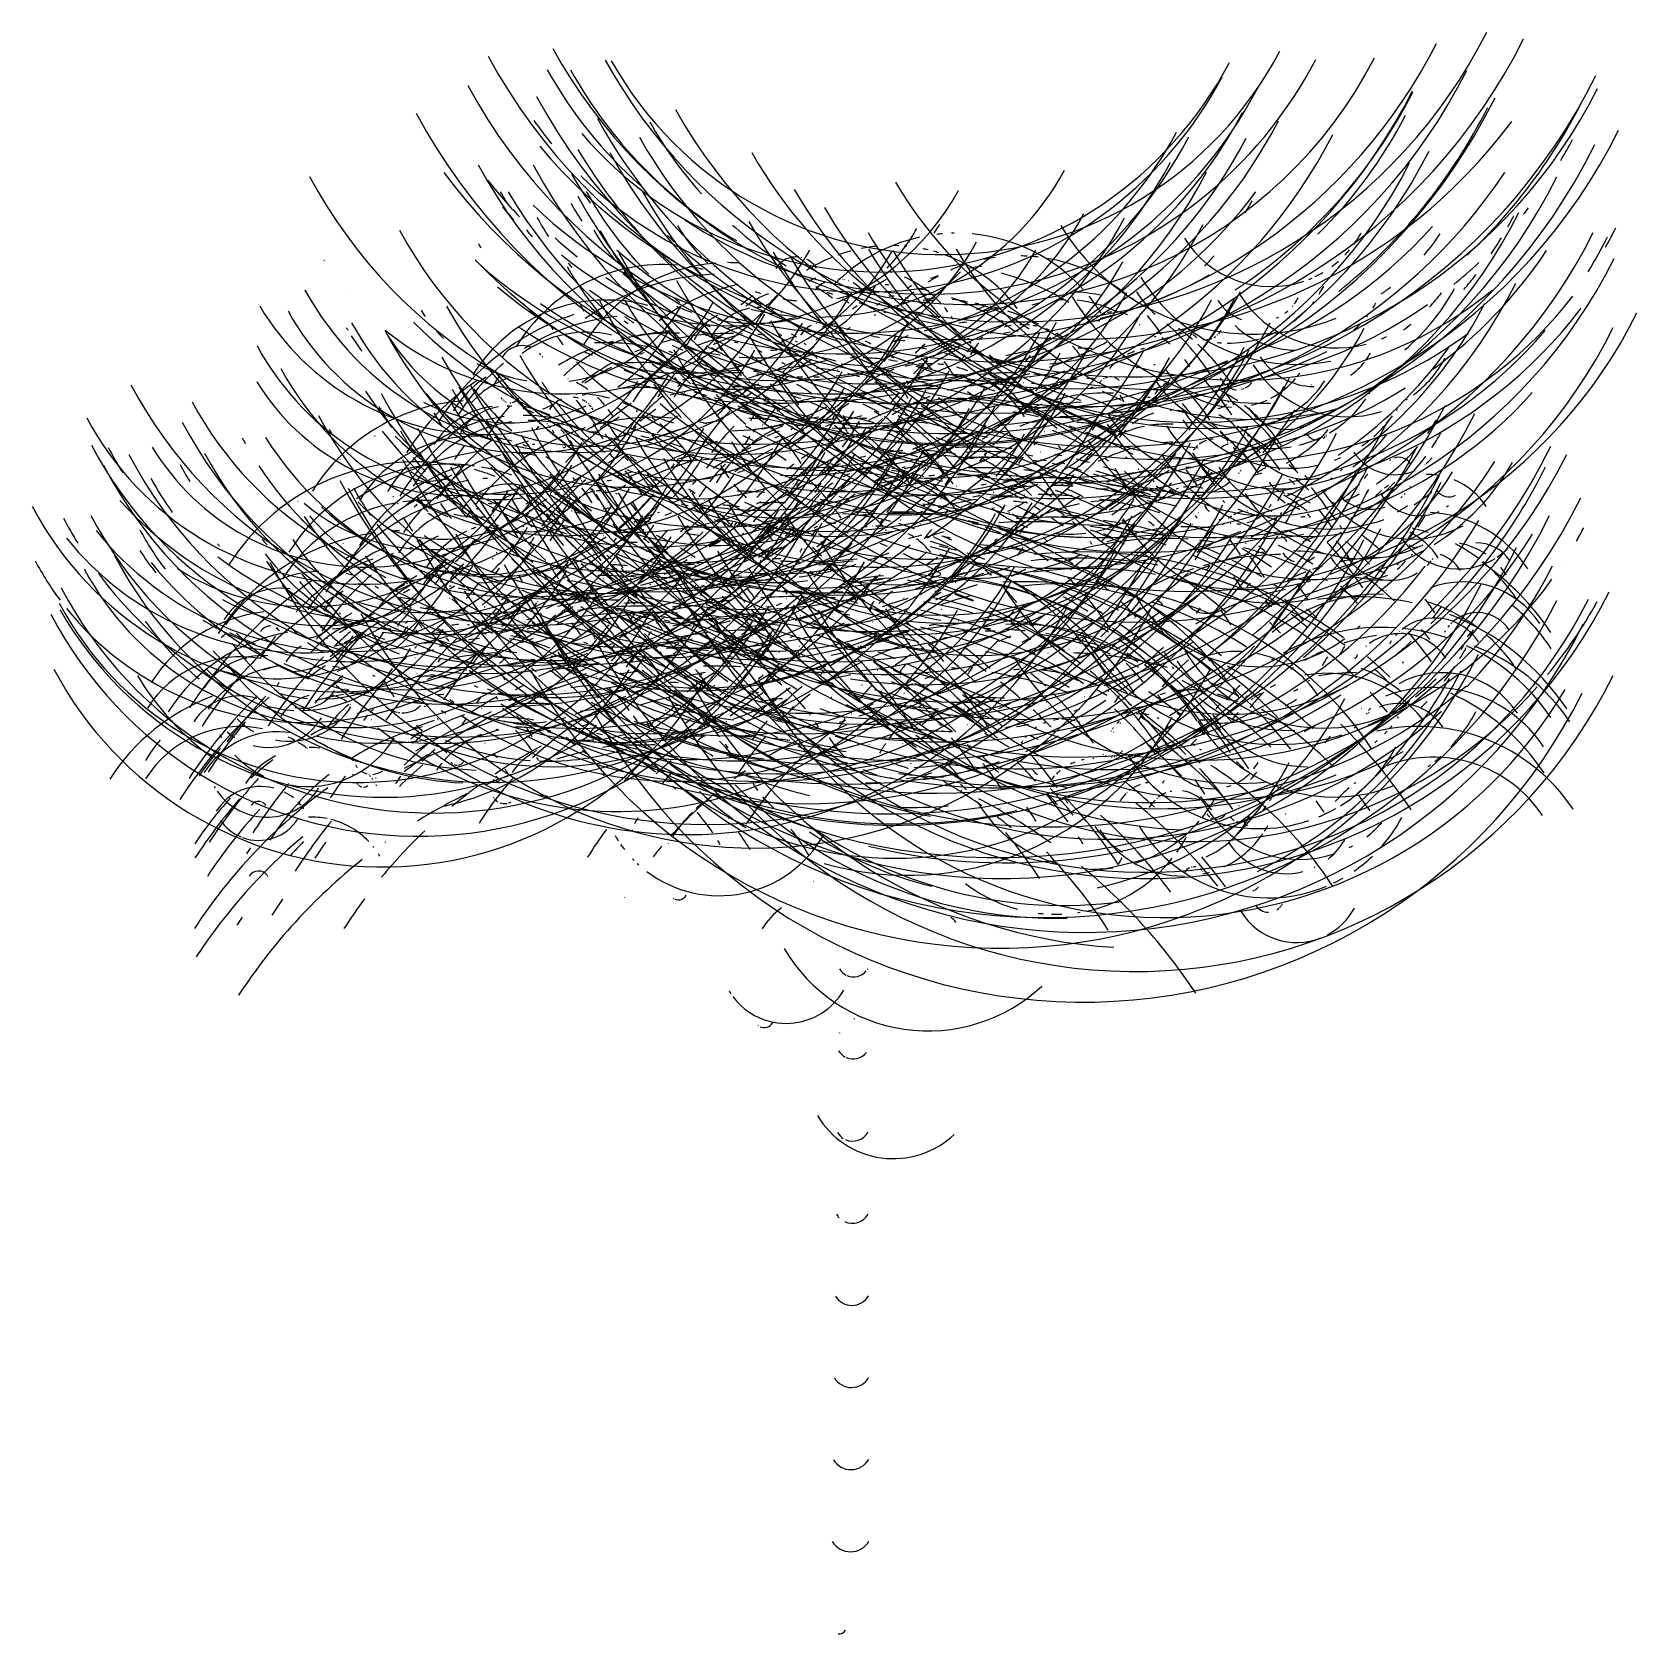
# Model space of a CAD drawing. Extents: x -1.31 to 1.29, y 0 to 2.6.
import ezdxf

# ---------------------------------------------------------------- set-up
doc = ezdxf.new("R2010")
doc.units = 0

msp = doc.modelspace()

# ---------------------------------------------------------------- linework, layer by layer
at = {"layer": 'drawinglayer'}
for centre, radius, start, end in [((0.2597, 3.0065), 0.9456, 208.4643, 333.4556), ((0.1832, 2.9731), 0.8761, 219.9808, 333.1043), ((0.2825, 2.9808), 0.8555, 208.8081, 333.2005), ((0.3842, 2.9729), 0.8754, 208.9227, 323.3466), ((0.165, 2.8513), 0.6167, 209.3811, 332.2356), ((0.1421, 2.8771), 0.7068, 235.9663, 332.4869), ((0.2078, 2.8924), 0.7388, 257.1084, 332.7), ((0.1981, 2.9438), 0.9133, 208.4643, 333.2498), ((0.3558, 2.9535), 0.9671, 208.5789, 333.6807), ((0.1421, 2.8771), 0.7068, 209.0373, 228.7087), ((0.2078, 2.8924), 0.7388, 209.0373, 239.2867), ((0.0382, 2.8289), 0.6552, 225.4239, 332.1443), ((0.0657, 2.8437), 0.6374, 220.3819, 332.1335), ((0.1005, 2.9181), 0.9254, 216.4857, 333.1284), ((0.0167, 2.8513), 0.7441, 226.1687, 332.3957), ((0.4695, 2.8811), 0.8447, 209.1519, 333.4681), ((0.1805, 2.8779), 0.837, 303.1743, 332.9724), ((0.1793, 2.9284), 0.984, 208.1779, 333.45), ((0.2439, 2.8775), 0.8998, 308.6747, 333.2808), ((0.3957, 2.8909), 0.9025, 313.2583, 333.5359), ((0.0382, 2.8289), 0.6552, 215.1106, 219.2653), ((-0.0192, 2.8288), 0.8199, 235.2215, 332.5818), ((0.0035, 2.804), 0.7302, 231.3253, 332.328), ((0.3957, 2.8909), 0.9025, 208.8654, 295.6856), ((0.2658, 2.7739), 0.6607, 209.3811, 221.8705), ((0.2446, 2.8046), 0.7531, 314.5188, 332.8072), ((0.0295, 2.8234), 0.8626, 223.8196, 332.804), ((-0.0918, 2.771), 0.7408, 227.9449, 332.1995), ((-0.047, 2.79), 0.7932, 230.0075, 332.4474), ((0.4329, 2.8454), 0.9222, 208.8654, 333.659), ((0.3676, 2.8118), 0.7946, 209.1519, 318.0046), ((-0.0259, 2.7355), 0.6447, 284.4385, 332.0003), ((0.5144, 2.7737), 0.7576, 329.3011, 332.2685), ((0.1765, 2.7963), 0.8704, 208.5789, 333.0747), ((0.3526, 2.8424), 0.9689, 208.5216, 333.6816), ((0.3362, 2.8598), 0.8879, 210.8135, 237.2933), ((0.5144, 2.7737), 0.7576, 209.553, 305.0757), ((-0.1362, 2.7493), 0.8221, 208.1779, 332.3893), ((0.178, 2.7624), 0.8343, 210.6989, 332.9598), ((-0.1147, 2.7269), 0.7333, 236.1382, 332.1352), ((-0.039, 2.5905), 0.4571, 269.8281, 331.3736), ((0.3362, 2.8598), 0.8879, 271.2032, 326.3239), ((0.0035, 2.804), 0.7302, 217.9181, 224.1266), ((-0.039, 2.5905), 0.4571, 209.4957, 216.5988), ((0.3582, 2.7606), 0.8956, 208.8081, 333.4532), ((0.5741, 2.7104), 0.7478, 209.6675, 306.2512), ((0.6463, 2.6764), 0.6454, 210.1832, 309.2647), ((-0.1815, 2.5443), 0.4249, 209.3238, 212.3626), ((0.1132, 2.6257), 0.6308, 209.2092, 212.3027), ((0.1325, 2.6427), 0.6252, 209.2665, 224.7403), ((0.0524, 2.7977), 0.7725, 233.4453, 323.3376), ((-0.1815, 2.5443), 0.4249, 245.7639, 331.0188), ((0.3788, 2.7294), 0.803, 209.1519, 259.8298), ((0.1132, 2.6257), 0.6308, 329.1292, 331.1804), ((0.6463, 2.6764), 0.6454, 328.1936, 328.2125), ((-0.1789, 2.6335), 0.7227, 224.679, 331.9896), ((0.0524, 2.7977), 0.7725, 218.9495, 221.0308), ((-0.0513, 2.5425), 0.5061, 209.3238, 213.3812), ((0.3462, 2.6813), 0.8418, 208.98, 333.2598), ((0.5112, 2.6626), 0.7595, 209.553, 302.0027), ((0.5915, 2.6655), 0.7127, 209.8394, 287.8053), ((-0.0513, 2.5425), 0.5061, 274.9274, 331.5091), ((0.5594, 2.5699), 0.5963, 330.8481, 332.823), ((0.5144, 2.7737), 0.7576, 321.2797, 322.283), ((-0.0669, 2.6276), 0.7385, 208.5789, 332.2347), ((-0.1815, 2.5443), 0.4249, 219.4078, 221.4249), ((-0.1396, 2.4241), 0.3009, 209.8394, 221.8606), ((0.4203, 2.6678), 0.8915, 208.9227, 333.5398), ((0.2446, 2.8046), 0.7531, 225.7104, 250.9474), ((-0.0533, 2.4036), 0.2444, 210.1259, 228.2732), ((0.2658, 2.7739), 0.6607, 228.0595, 237.5317), ((0.1868, 1.9917), 0.2775, 102.4332, 135.7544), ((0.5594, 2.5699), 0.5963, 210.1832, 253.309), ((-0.1396, 2.4241), 0.3009, 315.3783, 330.6969), ((-0.0533, 2.4036), 0.2444, 326.6082, 330.6712), ((0.1868, 1.9917), 0.2775, 94.5837, 96.5527), ((0.1868, 1.9917), 0.2775, 90.6875, 91.642), ((0.1868, 1.9917), 0.2775, 42.2153, 84.759), ((0.6675, 2.4696), 0.3638, 211.0999, 291.7105), ((0.6969, 2.3483), 0.1655, 323.9726, 331.709), ((0.6675, 2.4696), 0.3638, 319.5608, 326.4143), ((0.5713, 2.5999), 0.7502, 328.3844, 333.3293), ((0.6405, 2.5877), 0.6883, 330.2752, 333.2434), ((-0.4489, 2.466), 0.4571, 230.6951, 330.6403), ((-0.1847, 2.4778), 0.4615, 209.2092, 210.2345), ((-0.0259, 2.7355), 0.6447, 227.3146, 231.4858), ((-0.2553, 2.4301), 0.3878, 252.6967, 330.7674), ((0.1805, 2.8779), 0.837, 229.4919, 256.9532), ((-0.1847, 2.4778), 0.4615, 263.1245, 331.1309), ((0.5746, 2.6268), 0.7872, 209.553, 322.5001), ((0.0818, 1.9946), 0.2546, 105.0688, 109.964), ((0.0818, 1.9946), 0.2546, 95.2139, 101.112), ((0.6405, 2.5877), 0.6883, 210.0113, 322.363), ((0.6454, 2.5669), 0.6489, 210.1259, 264.0643), ((0.0818, 1.9946), 0.2546, 87.3644, 89.3047), ((0.0818, 1.9946), 0.2546, 84.385, 85.3665), ((-0.0291, 2.4314), 0.3931, 292.4026, 331.1864), ((0.0818, 1.9946), 0.2546, 76.5355, 78.4704), ((0.0818, 1.9946), 0.2546, 72.5821, 74.5269), ((0.6681, 2.5266), 0.5589, 210.4697, 281.7582), ((0.6969, 2.3483), 0.1655, 211.7875, 288.5617), ((0.6969, 2.3483), 0.1655, 316.1804, 320.062), ((0.5112, 2.6626), 0.7595, 306.0963, 326.2884), ((0.5594, 2.5699), 0.5963, 325.9207, 328.872), ((-0.4489, 2.466), 0.4571, 211.7559, 211.7875), ((-0.2893, 1.941), 0.2775, 85.0726, 148.6086), ((0.0041, 2.4676), 0.5141, 209.3811, 221.6302), ((-0.0513, 2.5425), 0.5061, 219.4651, 220.4986), ((-0.1822, 1.9474), 0.2741, 94.2972, 148.8193), ((0.4834, 2.6113), 0.859, 209.1519, 333.5366), ((-0.2893, 1.941), 0.2775, 76.249, 81.1276), ((-0.0533, 2.4036), 0.2444, 232.2994, 232.3122), ((-0.1822, 1.9474), 0.2741, 86.4477, 90.3402), ((-0.0726, 2.1929), 0.0381, 83.7548, 149.7505), ((0.5713, 2.5999), 0.7502, 209.6675, 319.3817), ((-0.0726, 2.1929), 0.0381, 75.7906, 77.7742), ((0.0818, 1.9946), 0.2546, 111.9443, 122.7526), ((-0.0726, 2.1929), 0.0381, 30.9853, 62.8305), ((0.0322, 2.0372), 0.1756, 82.2002, 82.2078), ((0.0818, 1.9946), 0.2546, 36.8868, 70.5808), ((0.2875, 1.9583), 0.2741, 108.6784, 113.5527), ((0.2734, 1.8327), 0.3854, 96.8182, 99.7336), ((0.2875, 1.9583), 0.2741, 106.7055, 106.7304), ((0.2875, 1.9583), 0.2741, 97.9068, 101.8087), ((0.0041, 2.4676), 0.5141, 304.0337, 331.6313), ((0.2875, 1.9583), 0.2741, 87.0779, 89.0482), ((0.2875, 1.9583), 0.2741, 83.1818, 85.1121), ((0.2875, 1.9583), 0.2741, 50.4086, 80.1847), ((0.1325, 2.6427), 0.6252, 316.9252, 319.0067), ((0.6969, 2.3483), 0.1655, 306.3828, 311.2728), ((0.5144, 2.7737), 0.7576, 309.133, 313.2098), ((-0.1899, 1.8176), 0.3854, 92.2918, 125.6398), ((0.3432, 2.5663), 0.8397, 208.98, 333.2483), ((-0.0259, 2.7355), 0.6447, 236.5966, 253.2436), ((0.2439, 2.8775), 0.8998, 228.4606, 295.1665), ((-0.0291, 2.4314), 0.3931, 214.7669, 223.9107), ((-0.1396, 2.4241), 0.3009, 228.9189, 229.9206), ((-0.0966, 1.8649), 0.3289, 102.4332, 127.012), ((-0.2893, 1.941), 0.2775, 67.4236, 67.4255), ((-0.1292, 2.5092), 0.4421, 265.359, 316.8406), ((0.0322, 2.0372), 0.1756, 114.8664, 118.7976), ((-0.0041, 2.1454), 0.0496, 116.929, 140.8525), ((-0.1237, 2.2859), 0.2065, 293.8923, 330.4255), ((0.0322, 2.0372), 0.1756, 109.8816, 109.8942), ((-0.0533, 2.4036), 0.2444, 280.9435, 301.2922), ((-0.0041, 2.1454), 0.0496, 92.9759, 92.9794), ((-0.0041, 2.1454), 0.0496, 87.9946, 89.9852), ((-0.0041, 2.1454), 0.0496, 81.0046, 82.0101), ((-0.0041, 2.1454), 0.0496, 78.0252, 79.0194), ((-0.0041, 2.1454), 0.0496, 70.0611, 71.0439), ((-0.0041, 2.1454), 0.0496, 66.0504, 66.0587), ((-0.0041, 2.1454), 0.0496, 35.1106, 61.0732), ((0.0533, 1.8075), 0.3786, 86.2758, 87.2563), ((0.0322, 2.0372), 0.1756, 73.3269, 75.2721), ((0.0322, 2.0372), 0.1756, 70.3212, 70.3475), ((0.0322, 2.0372), 0.1756, 42.5591, 66.3588), ((0.2734, 1.8327), 0.3854, 114.3507, 115.2964), ((0.2875, 1.9583), 0.2741, 118.476, 122.3453), ((0.2734, 1.8327), 0.3854, 107.5325, 109.4645), ((0.1527, 1.8076), 0.4109, 58.2581, 74.9132), ((0.738, 2.3528), 0.296, 211.501, 280.8028), ((0.2658, 2.7739), 0.6607, 289.6525, 300.0133), ((0.6969, 2.3483), 0.1655, 291.5432, 293.5318), ((0.6969, 2.3483), 0.1655, 295.4966, 300.4584), ((0.738, 2.3528), 0.296, 328.2971, 328.3271), ((0.5594, 2.5699), 0.5963, 318.9306, 321.9252), ((-0.4245, 2.4202), 0.5061, 208.6935, 330.8442), ((-0.4489, 2.466), 0.4571, 219.6943, 219.7073), ((-0.0223, 2.4898), 0.7038, 208.7508, 332.1983), ((-0.3794, 1.9064), 0.2546, 74.9312, 148.509), ((0.1444, 2.4416), 0.5692, 209.4957, 226.985), ((-0.0203, 2.4334), 0.5486, 236.8257, 331.6997), ((0.1047, 2.4478), 0.604, 228.8043, 332.0926), ((0.1325, 2.6427), 0.6252, 229.893, 230.9554), ((-0.0468, 2.0224), 0.1742, 123.518, 131.4599), ((0.1444, 2.4416), 0.5692, 238.3154, 332.0485), ((-0.0671, 2.0371), 0.1433, 110.6265, 127.4956), ((-0.1255, 2.1692), 0.0167, 210.6989, 214.6944), ((-0.0533, 2.4036), 0.2444, 249.4881, 251.5407), ((-0.1255, 2.1692), 0.0167, 216.7149, 218.6719), ((-0.1255, 2.1692), 0.0167, 220.6683, 234.5982), ((-0.1255, 2.1692), 0.0167, 285.5845, 329.8253), ((0.0818, 1.9946), 0.2546, 136.5815, 139.4958), ((-0.0533, 2.4036), 0.2444, 260.6608, 265.7441), ((-0.0041, 2.1454), 0.0496, 148.8428, 149.8385), ((-0.1822, 1.9474), 0.2741, 52.1275, 58.9473), ((-0.0671, 2.0371), 0.1433, 74.9312, 75.8917), ((-0.0841, 2.005), 0.1792, 67.9984, 69.9371), ((-0.0671, 2.0371), 0.1433, 67.9984, 69.95), ((-0.0671, 2.0371), 0.1433, 56.0809, 61.0383), ((0.0814, 2.0629), 0.1044, 108.1609, 108.1628), ((0.0814, 2.0629), 0.1044, 100.2211, 100.2559), ((0.0814, 2.0629), 0.1044, 87.3071, 92.2772), ((0.2875, 1.9583), 0.2741, 128.2163, 136.0087), ((0.0814, 2.0629), 0.1044, 82.3224, 83.3339), ((0.0814, 2.0629), 0.1044, 74.4155, 77.3673), ((0.0814, 2.0629), 0.1044, 41.4705, 67.4139), ((0.0533, 1.8075), 0.3786, 76.5355, 79.4374), ((0.1607, 1.8074), 0.3528, 91.547, 94.4764), ((0.1574, 1.9184), 0.2445, 91.547, 95.4787), ((0.0533, 1.8075), 0.3786, 52.9869, 70.6314), ((0.1574, 1.9184), 0.2445, 79.7441, 84.6446), ((0.1607, 1.8074), 0.3528, 82.7807, 84.6917), ((0.1193, 1.8636), 0.3436, 66.8783, 66.9098), ((0.3567, 1.8461), 0.3289, 104.9331, 104.9542), ((0.3648, 1.9823), 0.1792, 97.2186, 97.2193), ((0.3648, 1.9823), 0.1792, 91.3178, 95.2455), ((0.6802, 2.3511), 0.3574, 211.1572, 272.4965), ((0.3648, 1.9823), 0.1792, 63.4721, 84.3667), ((0.3567, 1.8461), 0.3289, 78.4835, 85.3719), ((0.1868, 1.9917), 0.2775, 32.1886, 39.196), ((0.2734, 1.8327), 0.3854, 58.5446, 59.5476), ((0.6278, 2.2664), 0.1752, 211.6729, 227.2275), ((0.6743, 2.2004), 0.0754, 212.074, 250.1861), ((0.8028, 2.2688), 0.1855, 211.9594, 284.9579), ((0.6743, 2.2004), 0.0754, 322.7121, 331.3967), ((0.6278, 2.2664), 0.1752, 320.9359, 321.8864), ((0.6278, 2.2664), 0.1752, 326.7801, 331.6248), ((0.6675, 2.4696), 0.3638, 304.7212, 307.6958), ((0.6802, 2.3511), 0.3574, 310.68, 331.299), ((0.738, 2.3528), 0.296, 316.6388, 322.4579), ((0.8028, 2.2688), 0.1855, 331.9438, 331.994), ((-0.5761, 2.368), 0.4249, 210.6416, 330.3004), ((-0.5082, 2.3559), 0.4421, 208.7508, 330.4824), ((-0.4717, 2.2719), 0.2444, 211.3864, 214.3203), ((-0.3023, 1.7478), 0.4109, 108.5065, 148.174), ((-0.1847, 2.4778), 0.4615, 224.3353, 227.3902), ((-0.3291, 1.7923), 0.3436, 95.7296, 122.3415), ((-0.4717, 2.2719), 0.2444, 277.3912, 329.9101), ((0.1047, 2.4478), 0.604, 209.2665, 210.3177), ((0.001, 2.4012), 0.5507, 228.6897, 331.7432), ((-0.0513, 2.5425), 0.5061, 233.7318, 235.8269), ((-0.3794, 1.9064), 0.2546, 67.1008, 67.139), ((-0.1396, 2.4241), 0.3009, 245.0763, 250.1616), ((-0.3023, 1.7478), 0.4109, 83.0999, 83.1245), ((-0.1373, 2.0203), 0.1318, 118.3614, 149.3416), ((-0.1319, 2.0606), 0.0884, 100.4851, 149.4862), ((-0.1396, 2.4241), 0.3009, 258.2544, 284.7911), ((-0.1319, 1.7685), 0.3854, 94.4212, 94.4691), ((0.5605, 2.5032), 0.8142, 209.4384, 333.5158), ((-0.039, 2.5905), 0.4571, 256.4782, 265.7385), ((0.0818, 1.9946), 0.2546, 144.431, 149.3633), ((-0.1319, 2.0606), 0.0884, 88.5676, 92.5131), ((-0.1255, 2.1692), 0.0167, 237.5706, 237.5877), ((-0.1255, 2.1692), 0.0167, 240.6073, 244.5675), ((-0.1255, 2.1692), 0.0167, 253.5561, 255.5489), ((-0.1255, 2.1692), 0.0167, 271.547, 275.5575), ((-0.1319, 2.0606), 0.0884, 74.6447, 76.6128), ((-0.2893, 1.941), 0.2775, 45.9464, 45.9968), ((0.0814, 2.0629), 0.1044, 122.0283, 127.0077), ((0.1607, 1.8074), 0.3528, 112.0589, 112.0592), ((0.2658, 2.7739), 0.6607, 248.9724, 261.5975), ((0.0975, 2.0028), 0.1405, 107.1887, 108.1753), ((0.2734, 1.8327), 0.3854, 123.117, 124.039), ((0.0975, 2.0028), 0.1405, 100.2559, 101.245), ((-0.0966, 1.8649), 0.3289, 59.3046, 59.3468), ((0.1574, 1.9184), 0.2445, 110.2254, 110.2268), ((-0.0118, 2.0156), 0.1609, 40.4392, 51.3276), ((0.0975, 2.0028), 0.1405, 88.3957, 92.3293), ((0.1574, 1.9184), 0.2445, 102.3759, 104.3303), ((0.0975, 2.0028), 0.1405, 75.4469, 80.4291), ((0.0975, 2.0028), 0.1405, 66.5087, 71.4921), ((0.0322, 2.0372), 0.1756, 36.6003, 39.5597), ((0.0322, 2.0372), 0.1756, 31.6156, 33.5892), ((0.3567, 1.8461), 0.3289, 116.6158, 116.6425), ((0.1607, 1.8074), 0.3528, 79.8014, 80.7726), ((0.3567, 1.8461), 0.3289, 111.7724, 114.6708), ((0.1574, 1.9184), 0.2445, 52.9869, 74.7758), ((0.3092, 1.7657), 0.3854, 97.9068, 101.8034), ((0.1607, 1.8074), 0.3528, 73.8999, 76.85), ((0.1607, 1.8074), 0.3528, 63.1283, 71.9412), ((0.3648, 1.9823), 0.1792, 103.1207, 108.0461), ((0.1527, 1.8076), 0.4109, 54.3047, 55.2906), ((0.4431, 2.0924), 0.0496, 124.2056, 131.082), ((0.3092, 1.7657), 0.3854, 74.4405, 74.4728), ((0.2658, 2.7739), 0.6607, 283.4645, 285.5557), ((0.4431, 2.0924), 0.0496, 109.4806, 115.3612), ((0.4431, 2.0924), 0.0496, 95.5577, 103.5052), ((0.4431, 2.0924), 0.0496, 64.5034, 89.5921), ((0.3648, 1.9823), 0.1792, 59.4551, 59.4613), ((0.4431, 2.0924), 0.0496, 59.4607, 59.4613), ((0.2875, 1.9583), 0.2741, 32.3604, 40.4185), ((0.6743, 2.2004), 0.0754, 294.3507, 297.2762), ((0.6743, 2.2004), 0.0754, 306.1536, 311.0048), ((0.4207, 2.4742), 0.6989, 295.4393, 332.9228), ((0.6743, 2.2004), 0.0754, 318.816, 319.7704), ((0.6278, 2.2664), 0.1752, 307.185, 313.0763), ((0.7384, 2.2251), 0.1455, 321.1078, 322.0428), ((0.7384, 2.2251), 0.1455, 327.8687, 331.7164), ((-0.5386, 2.263), 0.3009, 209.0946, 210.0952), ((-0.3423, 2.3717), 0.5141, 208.8081, 331.0192), ((-0.0252, 2.498), 0.8116, 208.407, 332.5449), ((-0.4045, 2.3172), 0.3931, 213.048, 330.5139), ((-0.2083, 2.3969), 0.604, 219.8662, 331.5505), ((-0.4717, 2.2719), 0.2444, 221.2413, 225.18), ((-0.4121, 1.9333), 0.1756, 76.7074, 126.4351), ((-0.1797, 2.2825), 0.3333, 209.6675, 210.6413), ((-0.5386, 2.263), 0.3009, 306.039, 329.9677), ((-0.1292, 2.5092), 0.4421, 239.8051, 240.8211), ((-0.2732, 1.7547), 0.3528, 88.1092, 101.7813), ((-0.2773, 1.8644), 0.2445, 90, 104.8131), ((-0.1852, 1.7228), 0.384, 88.3957, 105.9812), ((0.4803, 2.5002), 0.8609, 209.1519, 333.5374), ((-0.0291, 2.4314), 0.3931, 233.0442, 233.0684), ((-0.0841, 2.005), 0.1792, 138.3003, 149.2927), ((-0.3794, 1.9064), 0.2546, 50.5805, 55.3978), ((-0.1354, 2.007), 0.1132, 97.4485, 149.4028), ((-0.1045, 1.8891), 0.224, 104.4385, 117.2976), ((-0.1123, 1.8655), 0.2597, 103.4072, 106.3504), ((-0.1354, 2.007), 0.1132, 89.5416, 90.5104), ((0.5737, 2.5174), 0.7908, 209.553, 261.6243), ((-0.1354, 2.007), 0.1132, 74.6447, 75.6301), ((-0.3023, 1.7478), 0.4109, 59.8624, 60.7733), ((-0.0697, 2.3534), 0.477, 266.6195, 331.3836), ((-0.1354, 2.007), 0.1132, 63.7439, 63.7585), ((-0.1354, 2.007), 0.1132, 55.8517, 60.7743), ((-0.03, 2.0832), 0.041, 116.8144, 149.8187), ((-0.0251, 1.9039), 0.225, 98.7873, 98.8236), ((-0.0488, 1.6778), 0.4363, 88.8563, 88.9114), ((-0.03, 2.0832), 0.041, 102.8916, 103.8603), ((0.0953, 1.6743), 0.4603, 103.0061, 105.877), ((-0.03, 2.0832), 0.041, 79.9159, 83.9087), ((-0.03, 2.0832), 0.041, 70.9464, 70.9778), ((-0.03, 2.0832), 0.041, 65.9931, 67.9556), ((0.5964, 2.477), 0.7007, 209.8967, 318.3044), ((-0.03, 2.0832), 0.041, 57.9717, 61.9742), ((-0.03, 2.0832), 0.041, 52.9869, 53.9995), ((-0.03, 2.0832), 0.041, 46.0541, 50.0122), ((-0.0488, 1.6778), 0.4363, 83.0672, 83.99), ((-0.03, 2.0832), 0.041, 31.0426, 39.0466), ((0.0975, 2.0028), 0.1405, 125.9817, 128.9551), ((0.1574, 1.9184), 0.2445, 121.0317, 121.0543), ((-0.0488, 1.6778), 0.4363, 79.1237, 79.1711), ((0.2422, 1.743), 0.384, 104.4958, 105.4703), ((0.0975, 2.0028), 0.1405, 42.6164, 64.533), ((0.3567, 1.8461), 0.3289, 122.4471, 122.4867), ((0.3567, 1.8461), 0.3289, 120.5039, 120.5387), ((0.2422, 1.743), 0.384, 95.7296, 97.6776), ((0.2935, 2.0078), 0.1132, 118.7625, 119.7137), ((0.2795, 1.8857), 0.2248, 98.8808, 99.8507), ((0.2935, 2.0078), 0.1132, 112.8037, 116.7579), ((0.2422, 1.743), 0.384, 89.8726, 89.8854), ((0.2422, 1.743), 0.384, 86.9633, 87.919), ((0.3289, 1.7948), 0.3187, 99.9695, 101.9191), ((0.2935, 2.0078), 0.1132, 98.9954, 104.9136), ((0.2795, 1.8857), 0.2248, 88.0519, 90.0036), ((0.2935, 2.0078), 0.1132, 88.0519, 92.0386), ((0.2935, 2.0078), 0.1132, 84.0985, 86.079), ((0.2935, 2.0078), 0.1132, 78.1398, 81.1039), ((0.2795, 1.8857), 0.2248, 79.1711, 81.1163), ((0.2935, 2.0078), 0.1132, 73.155, 75.1227), ((0.1607, 1.8074), 0.3528, 61.117, 61.1229), ((0.2935, 2.0078), 0.1132, 67.139, 70.1291), ((0.2935, 2.0078), 0.1132, 64.1023, 65.1269), ((0.429, 1.9667), 0.1609, 119.1063, 121.0225), ((0.2935, 2.0078), 0.1132, 54.0755, 60.1161), ((0.3443, 2.3785), 0.5677, 271.2605, 332.3795), ((0.429, 1.9667), 0.1609, 107.3033, 111.2269), ((0.429, 1.9667), 0.1609, 93.495, 99.4252), ((0.4431, 2.0924), 0.0496, 138.9112, 138.9306), ((0.4431, 2.0924), 0.0496, 34.022, 35.0596), ((0.2734, 1.8327), 0.3854, 32.7042, 48.6511), ((0.3567, 1.8461), 0.3289, 49.7211, 54.7277), ((0.5905, 2.1253), 0.0286, 215.1106, 215.1361), ((0.5905, 2.1253), 0.0286, 318.5295, 331.1141), ((0.7384, 2.2251), 0.1455, 226.5125, 268.6388), ((0.6278, 2.2664), 0.1752, 289.366, 296.2999), ((0.7384, 2.2251), 0.1455, 309.4195, 315.2382), ((0.7384, 2.2251), 0.1455, 317.1854, 317.2117), ((0.738, 2.3528), 0.296, 305.8099, 308.7328), ((-0.541, 2.3077), 0.4615, 208.6362, 330.485), ((-0.5386, 2.263), 0.3009, 212.074, 217.9583), ((-0.2228, 2.4154), 0.7065, 233.8464, 331.8598), ((-0.4717, 2.2719), 0.2444, 231.1305, 231.1535), ((-0.2557, 2.2967), 0.3957, 219.2932, 330.792), ((-0.1293, 2.3433), 0.523, 215.1679, 331.427), ((-0.5162, 2.049), 0.0381, 67.3682, 148.9262), ((0.063, 2.3952), 0.6671, 209.0373, 332.2249), ((-0.1797, 2.2825), 0.3333, 212.6469, 215.6513), ((-0.2732, 1.7547), 0.3528, 111.6578, 121.5019), ((-0.2773, 1.8644), 0.2445, 107.819, 134.6748), ((-0.3826, 1.7133), 0.3786, 78.9419, 92.5669), ((-0.2732, 1.7547), 0.3528, 105.7563, 107.6808), ((-0.1852, 1.7228), 0.384, 110.913, 112.8518), ((-0.4121, 1.9333), 0.1756, 58.0863, 60.0333), ((-0.1045, 1.8891), 0.224, 120.2522, 149.1172), ((-0.0513, 2.5425), 0.5061, 243.9877, 246.0952), ((-0.1292, 2.5092), 0.4421, 254.0718, 261.3014), ((-0.1444, 1.8805), 0.2248, 102.3186, 113.2054), ((-0.2773, 1.8644), 0.2445, 78.1971, 78.2049), ((-0.0291, 2.4314), 0.3931, 241.1802, 244.2937), ((-0.2732, 1.7547), 0.3528, 78.3117, 80.2479), ((0.1132, 2.6257), 0.6308, 239.1749, 250.6323), ((-0.3794, 1.9064), 0.2546, 46.6372, 46.6844), ((-0.3794, 1.9064), 0.2546, 42.7883, 44.6917), ((-0.2773, 1.8644), 0.2445, 66.4384, 66.4514), ((-0.2732, 1.7547), 0.3528, 72.4675, 73.4214), ((-0.2732, 1.7547), 0.3528, 68.5502, 68.5714), ((-0.1444, 1.8805), 0.2248, 84.5569, 87.517), ((-0.1237, 2.2859), 0.2065, 272.5783, 275.6306), ((0.0953, 1.6743), 0.4603, 111.7151, 115.5947), ((-0.1444, 1.8805), 0.2248, 77.6659, 77.6814), ((-0.1444, 1.8805), 0.2248, 70.8059, 71.7602), ((-0.1444, 1.8805), 0.2248, 68.8006, 68.8084), ((0.0882, 1.8713), 0.2512, 121.7992, 126.7147), ((-0.1354, 2.007), 0.1132, 45.9395, 47.9117), ((-0.0997, 1.8076), 0.3187, 62.2115, 64.1762), ((-0.1822, 1.9474), 0.2741, 34.4418, 34.4804), ((-0.0488, 1.6778), 0.4363, 75.275, 77.177), ((-0.1797, 2.2825), 0.3333, 318.4722, 325.6234), ((0.2422, 1.743), 0.384, 110.34, 114.2273), ((0.0854, 1.6969), 0.3984, 87.4217, 89.3234), ((0.3289, 1.7948), 0.3187, 115.6112, 134.0531), ((0.3567, 1.8461), 0.3289, 132.1697, 136.0389), ((0.0959, 1.8288), 0.2563, 84.432, 84.4423), ((0.0959, 1.8288), 0.2563, 80.4889, 82.4621), ((0.0997, 1.8185), 0.2867, 80.5462, 81.5061), ((0.2795, 1.8857), 0.2248, 115.5539, 125.3515), ((0.0997, 1.8185), 0.2867, 70.6913, 73.6335), ((0.2795, 1.8857), 0.2248, 108.7357, 109.6733), ((0.2935, 2.0078), 0.1132, 137.4409, 142.3224), ((0.0882, 1.8713), 0.2512, 60.7219, 61.7064), ((0.3648, 1.9823), 0.1792, 142.311, 150.0953), ((0.0975, 2.0028), 0.1405, 31.6156, 34.6141), ((0.2935, 2.0078), 0.1132, 124.6639, 128.5704), ((0.2795, 1.8857), 0.2248, 102.7999, 102.8343), ((0.429, 1.9667), 0.1609, 129.8206, 134.689), ((0.3717, 1.647), 0.4363, 95.2139, 97.1298), ((0.429, 1.9667), 0.1609, 123.9764, 126.8855), ((0.1325, 2.6427), 0.6252, 289.1368, 298.4889), ((0.2935, 2.0078), 0.1132, 34.9388, 44.0245), ((0.3717, 1.647), 0.4363, 85.4736, 88.3784), ((0.004, 2.4244), 0.7416, 305.5234, 332.3662), ((0.5123, 1.9802), 0.1044, 101.7456, 104.6844), ((0.4766, 2.0042), 0.1024, 70.7486, 72.7431), ((0.5123, 1.9802), 0.1044, 91.8335, 92.819), ((0.3092, 1.7657), 0.3854, 58.6592, 58.6677), ((0.429, 1.9667), 0.1609, 50.5232, 55.5974), ((0.4766, 2.0042), 0.1024, 56.5966, 58.6526), ((0.5905, 2.1253), 0.0286, 223.3612, 240.8007), ((0.3567, 1.8461), 0.3289, 32.7042, 47.7422), ((0.5905, 2.1253), 0.0286, 261.0619, 263.0926), ((0.5905, 2.1253), 0.0286, 268.1092, 270.1206), ((0.5905, 2.1253), 0.0286, 273.1513, 280.1055), ((0.5905, 2.1253), 0.0286, 282.0894, 291.0161), ((0.5905, 2.1253), 0.0286, 298.9344, 305.7801), ((0.5905, 2.1253), 0.0286, 312.6281, 313.606), ((0.6278, 2.2664), 0.1752, 264.1558, 266.2079), ((0.6278, 2.2664), 0.1752, 269.2552, 286.3405), ((0.4294, 2.4745), 0.6785, 303.6326, 324.8807), ((0.8028, 2.2688), 0.1855, 292.9183, 295.8851), ((-0.1446, 2.4251), 0.7653, 218.4911, 332.1884), ((-0.3395, 2.3333), 0.5486, 225.7677, 331.1364), ((0.004, 2.4244), 0.7416, 208.6935, 287.829), ((-0.3291, 1.7923), 0.3436, 129.3049, 148.3295), ((-0.4717, 2.2719), 0.2444, 241.0656, 261.1919), ((-0.5162, 2.049), 0.0381, 49.6755, 49.7211), ((-0.5162, 2.049), 0.0381, 37.9754, 42.8401), ((-0.5162, 2.049), 0.0381, 30.1832, 32.1302), ((-0.1797, 2.2825), 0.3333, 221.6997, 254.0507), ((-0.1852, 1.7228), 0.384, 118.7625, 127.6316), ((-0.2553, 2.4301), 0.3878, 245.592, 247.6222), ((-0.3245, 1.5993), 0.4603, 85.9893, 94.7032), ((-0.1444, 1.8805), 0.2248, 118.1895, 149.041), ((-0.1123, 1.8655), 0.2597, 126.1536, 147.9954), ((-0.1451, 1.6201), 0.4877, 110.913, 111.8645), ((0.0041, 2.4676), 0.5141, 232.8723, 262.7829), ((-0.4121, 1.9333), 0.1756, 45.4239, 50.2654), ((-0.3826, 1.7133), 0.3786, 73.0977, 74.0528), ((0.0533, 1.8075), 0.3786, 137.1544, 148.9345), ((-0.3826, 1.7133), 0.3786, 69.1987, 69.2016), ((-0.3826, 1.7133), 0.3786, 61.4667, 67.2587), ((-0.3794, 1.9064), 0.2546, 31.0999, 36.9126), ((0.0953, 1.6743), 0.4603, 124.3775, 125.3237), ((-0.0127, 2.3492), 0.5711, 254.3583, 331.7856), ((-0.0291, 2.4314), 0.3931, 251.4362, 251.452), ((-0.0144, 1.6409), 0.416, 95.8442, 109.4539), ((-0.2773, 1.8644), 0.2445, 52.7577, 57.6291), ((-0.2732, 1.7547), 0.3528, 65.6493, 66.6028), ((0.031, 1.7662), 0.3012, 99.9695, 117.5974), ((0.0854, 1.6969), 0.3984, 109.8243, 118.5848), ((-0.2732, 1.7547), 0.3528, 58.8311, 59.7897), ((0.0882, 1.8713), 0.2512, 130.68, 136.5628), ((0.0997, 1.8185), 0.2867, 120.8251, 125.6902), ((-0.1354, 2.007), 0.1132, 31.0999, 39.0099), ((-0.0144, 1.6409), 0.416, 91.8989, 91.9481), ((-0.0144, 1.6409), 0.416, 80.2024, 88.0005), ((0.031, 1.7662), 0.3012, 92.0626, 93.0533), ((0.031, 1.7662), 0.3012, 83.2391, 89.1276), ((0.2799, 1.6253), 0.4877, 112.2881, 119.0289), ((0.031, 1.7662), 0.3012, 78.369, 81.2739), ((-0.0997, 1.8076), 0.3187, 54.4193, 55.3559), ((0.1425, 1.8757), 0.182, 98.4225, 102.36), ((0.2795, 1.8857), 0.2248, 128.3309, 136.1139), ((0.1425, 1.8757), 0.182, 92.521, 95.4474), ((-0.0251, 1.9039), 0.225, 39.5797, 46.4906), ((0.1425, 1.8757), 0.182, 88.5676, 90.5059), ((0.1425, 1.8757), 0.182, 82.6088, 85.5607), ((-0.0488, 1.6778), 0.4363, 60.616, 60.6646), ((-0.0966, 1.8649), 0.3289, 31.8448, 36.7389), ((0.0959, 1.8288), 0.2563, 68.686, 73.5903), ((0.2935, 2.0078), 0.1132, 145.2904, 150.1716), ((0.0959, 1.8288), 0.2563, 62.7272, 62.7277), ((0.0997, 1.8185), 0.2867, 62.7845, 62.7891), ((0.0882, 1.8713), 0.2512, 46.8563, 52.7976), ((0.3717, 1.647), 0.4363, 99.11, 103.9185), ((0.429, 1.9667), 0.1609, 139.5608, 144.4264), ((-0.0946, 2.3199), 0.512, 323.2278, 331.4527), ((0.0297, 2.3362), 0.5695, 302.1429, 331.8532), ((0.2446, 2.8046), 0.7531, 277.162, 285.5718), ((0.5123, 1.9802), 0.1044, 130.1643, 137.9534), ((0.5123, 1.9802), 0.1044, 121.3981, 123.3308), ((0.5123, 1.9802), 0.1044, 110.6265, 117.4593), ((0.3717, 1.647), 0.4363, 74.7007, 74.702), ((0.5184, 1.9159), 0.1405, 93.8388, 94.8126), ((0.429, 1.9667), 0.1609, 32.3032, 37.3943), ((0.8199, 2.1515), 0.1798, 212.0167, 288.0005), ((0.7665, 2.1242), 0.1034, 212.1313, 269.7514), ((0.7665, 2.1242), 0.1034, 304.4921, 321.9877), ((0.7665, 2.1242), 0.1034, 323.9726, 331.6344), ((0.8199, 2.1515), 0.1798, 306.7839, 331.9541), ((-0.6162, 2.232), 0.3878, 211.6729, 330.1045), ((-0.4515, 2.2984), 0.5192, 208.5789, 330.8376), ((-0.3072, 2.3114), 0.5507, 212.7615, 331.2013), ((-0.3826, 1.7133), 0.3786, 123.117, 148.1201), ((-0.4795, 1.8904), 0.1742, 123.2316, 148.5685), ((0.0501, 2.3866), 0.7627, 208.6935, 332.5127), ((-0.4924, 1.8988), 0.1433, 109.1368, 138.4421), ((-0.4121, 1.9333), 0.1756, 143.6288, 148.6925), ((-0.4924, 1.8988), 0.1433, 69.5238, 69.5454), ((-0.1451, 1.6201), 0.4877, 117.7312, 123.5972), ((-0.5076, 2.1338), 0.2065, 297.7312, 329.7213), ((-0.1847, 2.4778), 0.4615, 248.7433, 252.8786), ((-0.3096, 1.7472), 0.2867, 85.0153, 96.7748), ((-0.4121, 1.9333), 0.1756, 41.4921, 41.5278), ((-0.4121, 1.9333), 0.1756, 30.7562, 35.6501), ((-0.3096, 1.7472), 0.2867, 80.0824, 80.0878), ((-0.1716, 1.7331), 0.31, 87.479, 106.0994), ((-0.1652, 1.8416), 0.205, 88.453, 108.2067), ((-0.1652, 1.8416), 0.205, 80.5462, 83.4941), ((-0.1716, 1.7331), 0.31, 81.5775, 83.5135), ((-0.1652, 1.8416), 0.205, 67.7692, 76.5936), ((0.0854, 1.6969), 0.3984, 120.5373, 120.5387), ((-0.2773, 1.8644), 0.2445, 47.8509, 47.8876), ((0.0997, 1.8185), 0.2867, 130.6227, 134.5333), ((-0.1716, 1.7331), 0.31, 72.754, 76.6574), ((-0.2773, 1.8644), 0.2445, 31.2145, 42.9638), ((-0.0513, 2.5425), 0.5061, 267.7082, 268.7769), ((-0.0513, 2.5425), 0.5061, 270.8021, 271.8752), ((-0.0809, 1.6713), 0.3817, 78.0252, 83.8578), ((0.0232, 1.6364), 0.4125, 93.9805, 94.0107), ((-0.0291, 2.4314), 0.3931, 274.9847, 283.2212), ((-0.0809, 1.6713), 0.3817, 73.155, 76.0485), ((0.1425, 1.8757), 0.182, 108.2774, 128.001), ((-0.0809, 1.6713), 0.3817, 62.3834, 69.2148), ((-0.1123, 1.8655), 0.2597, 38.4911, 45.3681), ((0.2795, 1.8857), 0.2248, 140.0765, 144.9163), ((-0.0997, 1.8076), 0.3187, 48.4902, 48.5179), ((0.1758, 1.7321), 0.3078, 85.7028, 100.4211), ((0.031, 1.7662), 0.3012, 66.566, 72.4324), ((-0.1899, 1.8176), 0.3854, 34.7669, 35.7251), ((0.1425, 1.8757), 0.182, 69.7173, 75.6575), ((-0.0488, 1.6778), 0.4363, 52.815, 55.7372), ((0.1165, 1.6836), 0.3561, 69.8319, 76.7011), ((0.1325, 2.6427), 0.6252, 276.7036, 286.0788), ((0.2714, 1.6461), 0.3968, 89.026, 96.7988), ((0.1758, 1.7321), 0.3078, 72.9259, 79.8168), ((0.0959, 1.8288), 0.2563, 35.9701, 56.7921), ((0.1425, 1.8757), 0.182, 31.8448, 57.7812), ((0.0882, 1.8713), 0.2512, 35.9128, 40.8892), ((0.429, 1.9667), 0.1609, 148.3271, 150.2627), ((0.2714, 1.6461), 0.3968, 87.0465, 87.0779), ((0.2714, 1.6461), 0.3968, 78.2544, 84.1154), ((0.1132, 2.6257), 0.6308, 290.1108, 293.2679), ((0.3993, 1.9046), 0.1295, 97.3912, 110.1851), ((0.3993, 1.9046), 0.1295, 84.4996, 90.4301), ((0.4362, 2.016), 0.0205, 134.1178, 146.796), ((0.4362, 2.016), 0.0205, 128.1855, 128.2163), ((0.4362, 2.016), 0.0205, 119.3354, 123.269), ((0.4362, 2.016), 0.0205, 107.4752, 116.3704), ((0.4362, 2.016), 0.0205, 100.5424, 104.4978), ((0.4362, 2.016), 0.0205, 86.5623, 90.5653), ((0.4362, 2.016), 0.0205, 79.5535, 79.5722), ((0.4362, 2.016), 0.0205, 45.1374, 72.5159), ((0.5184, 1.9159), 0.1405, 103.6937, 106.639), ((0.1556, 2.3198), 0.4749, 317.6128, 322.6949), ((0.6466, 2.1167), 0.162, 211.7302, 274.3596), ((0.5542, 1.9807), 0.0535, 117.6739, 127.4626), ((0.6365, 2.1182), 0.1308, 211.7875, 268.2704), ((0.5542, 1.9807), 0.0535, 107.8354, 107.8763), ((0.3092, 1.7657), 0.3854, 32.7615, 43.7672), ((0.5876, 2.0121), 0.0351, 77.0512, 81.1043), ((0.5876, 2.0121), 0.0351, 32.2459, 39.4377), ((0.6422, 2.0452), 0.0295, 212.1313, 229.6899), ((0.6422, 2.0452), 0.0295, 327.3531, 331.2036), ((0.6365, 2.1182), 0.1308, 297.2728, 319.8331), ((0.6466, 2.1167), 0.162, 292.4026, 327.7313), ((0.6365, 2.1182), 0.1308, 321.7954, 324.7038), ((0.7665, 2.1242), 0.1034, 298.5906, 298.5949), ((-0.5041, 2.3648), 0.7307, 207.8341, 331.4388), ((-0.0168, 2.4024), 0.8276, 208.3497, 332.6114), ((-0.5076, 2.1338), 0.2065, 218.3192, 253.0401), ((-0.3623, 2.2664), 0.5449, 235.7944, 331.0834), ((-0.199, 2.2565), 0.4931, 209.0946, 213.1265), ((-0.043, 2.3316), 0.6372, 208.9227, 241.7823), ((-0.2437, 2.2741), 0.4355, 216.1993, 228.3064), ((-0.5363, 2.0112), 0.0167, 210.0113, 213.8771), ((-0.5363, 2.0112), 0.0167, 282.1467, 329.0614), ((-0.1899, 1.8176), 0.3854, 148.4417, 148.4642), ((-0.0127, 2.3492), 0.5711, 214.2512, 216.3207), ((-0.199, 2.2565), 0.4931, 236.4247, 331.2074), ((-0.4371, 1.9626), 0.041, 106.4439, 106.4533), ((-0.4371, 1.9626), 0.041, 73.5561, 85.4474), ((-0.3096, 1.7472), 0.2867, 114.5611, 114.5799), ((-0.4924, 1.8988), 0.1433, 54.8777, 63.6443), ((-0.4343, 1.7847), 0.225, 74.702, 86.4929), ((-0.3192, 1.621), 0.3984, 103.5791, 104.5316), ((-0.4924, 1.8988), 0.1433, 49.0033, 49.0335), ((-0.4924, 1.8988), 0.1433, 40.2673, 47.0565), ((-0.3192, 1.621), 0.3984, 85.9893, 95.7171), ((-0.1652, 1.8416), 0.205, 127.0704, 148.0617), ((0.1023, 2.3061), 0.4931, 214.7096, 222.9547), ((-0.1716, 1.7331), 0.31, 112.998, 113.0329), ((-0.1802, 1.6712), 0.3494, 96.2452, 106.0315), ((-0.1652, 1.8416), 0.205, 117.1582, 119.1237), ((-0.0809, 1.6713), 0.3817, 116.1269, 117.1167), ((-0.3192, 1.621), 0.3984, 80.1164, 80.1451), ((-0.3096, 1.7472), 0.2867, 70.3475, 76.1669), ((-0.3192, 1.621), 0.3984, 75.275, 78.1715), ((-0.3192, 1.621), 0.3984, 71.3789, 73.3129), ((0.1556, 2.3198), 0.4749, 221.0694, 229.3121), ((-0.3096, 1.7472), 0.2867, 61.524, 66.3937), ((0.0406, 1.441), 0.6091, 106.5585, 112.3048), ((-0.1802, 1.6712), 0.3494, 79.6295, 89.3668), ((0.0854, 1.6969), 0.3984, 125.4661, 127.3754), ((0.031, 1.7662), 0.3012, 125.4661, 128.415), ((0.4207, 2.4742), 0.6989, 219.9808, 267.3949), ((-0.1802, 1.6712), 0.3494, 70.8059, 74.7067), ((-0.2506, 2.165), 0.2952, 304.8358, 330.479), ((-0.1652, 1.8416), 0.205, 54.935, 62.8087), ((-0.0225, 1.8477), 0.1556, 96.8755, 106.7618), ((0.2422, 1.743), 0.384, 134.6499, 134.6907), ((-0.0225, 1.8477), 0.1556, 90.9167, 91.9009), ((-0.0225, 1.8477), 0.1556, 78.0252, 84.9687), ((0.1418, 1.4189), 0.603, 102.0894, 103.0088), ((-0.127, 1.6426), 0.3968, 59.3468, 67.1335), ((0.1758, 1.7321), 0.3078, 109.2514, 118.0379), ((0.3289, 1.7948), 0.3187, 137.9566, 141.8303), ((0.271, 1.6636), 0.364, 110.4546, 121.1564), ((0.1758, 1.7321), 0.3078, 106.296, 106.3293), ((0.1418, 1.4189), 0.603, 88.6249, 94.3438), ((-0.1123, 1.8655), 0.2597, 31.5583, 35.5245), ((0.1325, 2.6427), 0.6252, 268.3957, 272.5761), ((0.1132, 2.6257), 0.6308, 270.4011, 284.9777), ((-0.1451, 1.6201), 0.4877, 45.8822, 51.6771), ((0.271, 1.6636), 0.364, 88.0519, 105.586), ((0.031, 1.7662), 0.3012, 57.6723, 57.6852), ((0.031, 1.7662), 0.3012, 34.9388, 54.7154), ((0.0406, 1.441), 0.6091, 69.9465, 72.7862), ((-0.1454, 2.2853), 0.5781, 311.9405, 331.5769), ((0.1165, 1.6836), 0.3561, 49.1481, 63.9374), ((0.271, 1.6636), 0.364, 86.0605, 86.1039), ((0.3993, 1.9046), 0.1295, 126.8985, 138.5992), ((0.0997, 1.8185), 0.2867, 39.0068, 43.9893), ((0.271, 1.6636), 0.364, 76.249, 84.1021), ((0.1758, 1.7321), 0.3078, 63.071, 64.0512), ((0.4285, 1.7092), 0.3012, 87.5936, 108.1256), ((0.3993, 1.9046), 0.1295, 112.1735, 118.0466), ((0.271, 1.6636), 0.364, 59.5186, 71.3401), ((0.2714, 1.6461), 0.3968, 69.4308, 70.396), ((0.4362, 2.016), 0.0205, 148.7495, 148.7855), ((0.2714, 1.6461), 0.3968, 62.5553, 67.4464), ((0.1607, 1.8074), 0.3528, 32.3604, 34.3711), ((0.4954, 1.7466), 0.2563, 88.7968, 89.7823), ((0.5542, 1.9807), 0.0535, 139.1598, 148.8644), ((0.5542, 1.9807), 0.0535, 131.3676, 133.316), ((0.3289, 1.7948), 0.3187, 32.5896, 42.6416), ((0.5021, 1.7893), 0.2512, 55.9663, 63.0159), ((0.5184, 1.9159), 0.1405, 32.4177, 43.6499), ((0.6422, 2.0452), 0.0295, 233.7891, 267.2987), ((0.6422, 2.0452), 0.0295, 278.2975, 278.3079), ((0.6422, 2.0452), 0.0295, 282.2613, 286.2439), ((0.6422, 2.0452), 0.0295, 289.2514, 290.201), ((0.6422, 2.0452), 0.0295, 295.1528, 322.4883), ((0.3788, 2.7294), 0.803, 298.5333, 298.5742), ((0.6986, 2.1033), 0.1828, 328.9001, 329.8281), ((-0.5222, 2.2804), 0.6006, 208.2351, 330.9761), ((-0.591, 1.6852), 0.3131, 93.8388, 147.9202), ((-0.2145, 2.3149), 0.7181, 208.3497, 331.9122), ((-0.2495, 2.263), 0.5695, 208.7508, 212.7957), ((-0.3245, 1.5993), 0.4603, 125.1223, 147.9808), ((0.1641, 2.41), 0.9649, 208.2351, 333.3625), ((-0.5386, 2.263), 0.3009, 242.7845, 294.6945), ((-0.5471, 1.858), 0.1318, 97.9641, 148.5719), ((-0.2469, 2.2077), 0.4721, 209.0946, 212.0928), ((-0.2044, 2.2316), 0.4885, 209.0946, 215.1432), ((-0.541, 1.9006), 0.0884, 99.0527, 148.7203), ((0.196, 2.387), 0.8776, 208.5789, 333.1301), ((-0.2732, 1.7547), 0.3528, 138.4149, 148.4073), ((-0.5363, 2.0112), 0.0167, 215.8555, 217.7733), ((-0.5363, 2.0112), 0.0167, 224.6217, 227.5391), ((-0.5363, 2.0112), 0.0167, 234.4193, 236.3637), ((-0.5363, 2.0112), 0.0167, 243.2429, 248.19), ((-0.5363, 2.0112), 0.0167, 250.1683, 250.1757), ((-0.541, 1.9006), 0.0884, 85.0726, 90.0573), ((-0.5363, 2.0112), 0.0167, 270.0573, 275.0872), ((-0.591, 1.6852), 0.3131, 67.4828, 76.207), ((-0.541, 1.9006), 0.0884, 60.4927, 73.2318), ((-0.5471, 1.858), 0.1318, 61.524, 65.4106), ((-0.3192, 1.621), 0.3984, 111.4286, 114.3658), ((-0.4371, 1.9626), 0.041, 112.4599, 149.0671), ((-0.0127, 2.3492), 0.5711, 218.3192, 229.6373), ((-0.293, 2.2595), 0.5711, 255.4469, 331.2933), ((0.0297, 2.3362), 0.5695, 216.3712, 221.5403), ((-0.4371, 1.9626), 0.041, 55.7944, 63.6591), ((-0.4371, 1.9626), 0.041, 51.8983, 53.8203), ((-0.4371, 1.9626), 0.041, 45.9968, 47.9337), ((-0.4371, 1.9626), 0.041, 38.1473, 44.0156), ((-0.4371, 1.9626), 0.041, 30.3551, 35.2154), ((-0.1716, 1.7331), 0.31, 122.8878, 134.7785), ((-0.4924, 1.8988), 0.1433, 30.527, 36.3661), ((-0.4343, 1.7847), 0.225, 60.0916, 68.8374), ((-0.4795, 1.8904), 0.1742, 30.6416, 31.6297), ((-0.0809, 1.6713), 0.3817, 125.0077, 129.898), ((0.031, 1.7662), 0.3012, 134.3469, 149.1287), ((-0.0946, 2.3199), 0.512, 255.1604, 320.195), ((-0.2495, 2.263), 0.5695, 274.2399, 331.3652), ((0.0854, 1.6969), 0.3984, 133.2583, 136.1802), ((-0.1797, 2.2825), 0.3333, 270.3438, 297.9919), ((-0.3192, 1.621), 0.3984, 59.7478, 67.4889), ((-0.3096, 1.7472), 0.2867, 49.8357, 58.5879), ((0.0959, 1.8288), 0.2563, 141.5089, 149.3834), ((0.0997, 1.8185), 0.2867, 140.4776, 141.4186), ((-0.0225, 1.8477), 0.1556, 113.7205, 121.6384), ((-0.3824, 2.2357), 0.477, 307.9298, 327.7145), ((0.1165, 1.6836), 0.3561, 121.6845, 121.6846), ((-0.1802, 1.6712), 0.3494, 56.1955, 68.8491), ((-0.1652, 1.8416), 0.205, 31.3291, 48.0508), ((0.1758, 1.7321), 0.3078, 121.971, 125.8644), ((0.1425, 1.8757), 0.182, 136.8679, 138.8449), ((-0.0225, 1.8477), 0.1556, 70.1184, 76.0564), ((-0.0225, 1.8477), 0.1556, 57.2268, 68.1332), ((0.1911, 1.6792), 0.3221, 107.3606, 117.0844), ((-0.1217, 1.6611), 0.364, 59.2895, 61.2456), ((-0.0809, 1.6713), 0.3817, 39.8662, 56.5139), ((0.1911, 1.6792), 0.3221, 71.0351, 99.4862), ((-0.1027, 2.2146), 0.4971, 307.7579, 331.3905), ((0.4145, 1.5836), 0.4125, 93.4377, 111.8307), ((0.0406, 1.441), 0.6091, 60.2635, 66.9889), ((0.173, 1.3762), 0.613, 76.1917, 79.9941), ((0.4285, 1.7092), 0.3012, 110.1108, 115.9111), ((0.1911, 1.6792), 0.3221, 51.2681, 68.0685), ((0.5021, 1.7893), 0.2512, 127.8725, 137.5511), ((0.1758, 1.7321), 0.3078, 49.2054, 61.0869), ((0.1418, 1.4189), 0.603, 59.5759, 69.2433), ((0.6199, 2.093), 0.2211, 211.501, 269.2149), ((0.4953, 1.8851), 0.1103, 99.683, 124.2472), ((0.5369, 1.8753), 0.1067, 106.7304, 127.3012), ((0.4953, 1.8851), 0.1103, 96.7036, 97.7094), ((0.4953, 1.8851), 0.1103, 87.8228, 94.7398), ((0.5369, 1.8753), 0.1067, 90.9167, 91.914), ((0.5369, 1.8753), 0.1067, 76.9366, 85.9501), ((0.7269, 2.094), 0.2057, 211.7302, 282.7092), ((0.6986, 2.1033), 0.1828, 216.9441, 279.5832), ((0.6076, 2.008), 0.0229, 277.162, 282.1503), ((0.6076, 2.008), 0.0229, 284.1521, 287.1094), ((0.6076, 2.008), 0.0229, 290.1108, 311.6839), ((0.6076, 2.008), 0.0229, 313.6594, 316.5597), ((0.6076, 2.008), 0.0229, 326.3218, 331.1253), ((0.3717, 1.647), 0.4363, 33.048, 53.0088), ((0.5021, 1.7893), 0.2512, 32.7615, 52.9826), ((0.7233, 2.0263), 0.0749, 212.1313, 282.5939), ((0.6365, 2.1182), 0.1308, 282.3186, 286.3255), ((0.6365, 2.1182), 0.1308, 289.3087, 294.2766), ((0.3133, 2.2459), 0.4972, 318.0712, 328.1104), ((0.6986, 2.1033), 0.1828, 300.4814, 325.9484), ((0.7269, 2.094), 0.2057, 327.0666, 328.0093), ((0.8199, 2.1515), 0.1798, 301.8565, 302.8248), ((-0.7731, 2.2093), 0.5086, 208.0633, 330.2055), ((-0.4153, 2.3092), 0.7383, 207.9487, 331.6238), ((-0.3801, 2.1978), 0.512, 208.7508, 209.7263), ((-0.514, 1.7143), 0.2597, 97.0474, 148.2355), ((-0.5023, 1.7417), 0.224, 98.136, 148.3694), ((-0.3041, 1.6061), 0.3649, 107.5898, 142.2956), ((-0.5115, 2.1189), 0.3333, 264.0412, 330.123), ((0.0951, 2.3692), 0.8881, 224.9655, 332.9972), ((-0.514, 1.7143), 0.2597, 77.4522, 90.1519), ((-0.5023, 1.7417), 0.224, 67.6546, 91.1802), ((0.295, 2.3893), 0.9077, 208.6362, 327.3166), ((-0.1852, 1.7228), 0.384, 142.4829, 143.4962), ((-0.2437, 2.2741), 0.4355, 237.3987, 315.5018), ((-0.541, 1.9006), 0.0884, 41.9861, 42.9101), ((-0.541, 1.9006), 0.0884, 39.9949, 40.0381), ((-0.541, 1.9006), 0.0884, 37.116, 38.0528), ((-0.5471, 1.858), 0.1318, 54.671, 54.7058), ((-0.541, 1.9006), 0.0884, 30.2978, 34.1717), ((-0.0946, 2.3199), 0.512, 224.4499, 249.0249), ((-0.5471, 1.858), 0.1318, 41.0694, 44.9472), ((-0.5528, 2.0886), 0.2509, 293.4913, 329.7794), ((-0.1802, 1.6712), 0.3494, 120.8251, 139.625), ((-0.3041, 1.6061), 0.3649, 85.0726, 105.5961), ((-0.1085, 2.1289), 0.3378, 209.7821, 214.7819), ((-0.0793, 2.1362), 0.3459, 209.7821, 215.8265), ((-0.1383, 1.5379), 0.4311, 105.1261, 113.9186), ((-0.4343, 1.7847), 0.225, 53.2734, 55.1811), ((-0.0144, 1.6409), 0.416, 127.0704, 132.9446), ((-0.4343, 1.7847), 0.225, 30.8708, 51.2884), ((0.1023, 2.3061), 0.4931, 224.9655, 296.1091), ((-0.3041, 1.6061), 0.3649, 76.249, 78.1991), ((-0.1383, 1.5379), 0.4311, 97.3339, 101.212), ((0.088, 1.6985), 0.3674, 135.321, 144.1164), ((-0.1383, 1.5379), 0.4311, 87.5936, 91.4641), ((0.0997, 1.8185), 0.2867, 147.3531, 149.2977), ((-0.0136, 1.7528), 0.2195, 111.6578, 126.4923), ((-0.0225, 1.8477), 0.1556, 137.5555, 140.5176), ((0.0313, 1.231), 0.7381, 99.683, 102.5345), ((0.1418, 1.4189), 0.603, 116.4902, 116.5279), ((-0.0225, 1.8477), 0.1556, 131.5691, 131.5967), ((-0.0225, 1.8477), 0.1556, 128.6174, 129.582), ((-0.3096, 1.7472), 0.2867, 31.3291, 46.892), ((0.2422, 1.743), 0.384, 146.379, 147.3095), ((-0.0169, 1.7148), 0.248, 101.7456, 102.7443), ((0.024, 1.5482), 0.4108, 101.8029, 102.7583), ((-0.0136, 1.7528), 0.2195, 95.9015, 103.7653), ((-0.0169, 1.7148), 0.248, 94.8701, 99.7887), ((0.0313, 1.231), 0.7381, 96.7978, 96.8182), ((0.024, 1.5482), 0.4108, 97.9068, 98.858), ((0.1758, 1.7321), 0.3078, 132.7427, 133.6932), ((-0.1383, 1.5379), 0.4311, 75.8957, 75.9052), ((0.0313, 1.231), 0.7381, 93.0367, 94.8861), ((0.173, 1.3762), 0.613, 103.1207, 108.8758), ((0.1425, 1.8757), 0.182, 146.7228, 149.6942), ((0.0041, 2.4676), 0.5141, 267.9374, 286.5396), ((0.4294, 2.4745), 0.6785, 229.5492, 271.6097), ((-0.3176, 2.1599), 0.3984, 323.457, 330.6891), ((-0.2732, 1.7547), 0.3528, 33.5637, 38.3837), ((-0.0169, 1.7148), 0.248, 84.0412, 85.0168), ((-0.0136, 1.7528), 0.2195, 72.181, 85.02), ((0.271, 1.6636), 0.364, 126.039, 132.8252), ((-0.417, 2.2075), 0.523, 327.7541, 330.913), ((0.0313, 1.231), 0.7381, 89.1979, 90.1073), ((0.024, 1.5482), 0.4108, 89.1092, 89.1406), ((-0.0136, 1.7528), 0.2195, 70.2209, 70.233), ((0.024, 1.5482), 0.4108, 77.4522, 84.234), ((-0.0136, 1.7528), 0.2195, 34.6523, 68.2469), ((-0.0225, 1.8477), 0.1556, 31.4437, 53.2695), ((-0.1217, 1.6611), 0.364, 37.8035, 55.3828), ((0.0313, 1.231), 0.7381, 81.5202, 85.3277), ((-0.127, 1.6426), 0.3968, 38.8349, 56.4085), ((0.4285, 1.7092), 0.3012, 120.8251, 131.4375), ((0.344, 1.3628), 0.601, 100.8086, 100.8289), ((0.344, 1.3628), 0.601, 92.1772, 98.887), ((0.3552, 1.815), 0.1556, 77.3949, 114.9211), ((0.1023, 2.3061), 0.4931, 301.2262, 315.5208), ((0.173, 1.3762), 0.613, 70.3475, 71.2942), ((0.344, 1.3628), 0.601, 83.5256, 86.3695), ((0.3552, 1.815), 0.1556, 54.362, 73.3818), ((0.4953, 1.8851), 0.1103, 133.0291, 143.7326), ((0.4953, 1.8851), 0.1103, 127.1776, 127.185), ((0.6957, 2.1208), 0.3096, 211.3291, 289.7272), ((0.5285, 1.7781), 0.182, 101.7456, 118.3596), ((0.5369, 1.8753), 0.1067, 135.0918, 143.8284), ((0.5285, 1.7781), 0.182, 86.9633, 98.7759), ((0.7101, 2.0698), 0.2149, 211.6729, 280.6488), ((0.5285, 1.7781), 0.182, 83.9562, 83.9839), ((0.2422, 1.743), 0.384, 32.6469, 35.6272), ((0.1031, 2.2469), 0.6282, 319.9619, 332.1676), ((0.4285, 1.7092), 0.3012, 53.9037, 56.8797), ((0.5369, 1.8753), 0.1067, 45.6531, 52.7667), ((0.4954, 1.7466), 0.2563, 57.9717, 63.0029), ((0.2799, 1.6253), 0.4877, 32.9907, 43.9583), ((0.4954, 1.7466), 0.2563, 32.7615, 54.985), ((0.6466, 2.1167), 0.162, 282.3759, 290.3793), ((0.6199, 2.093), 0.2211, 297.3301, 320.0383), ((0.7233, 2.0263), 0.0749, 285.5845, 312.1074), ((0.7269, 2.094), 0.2057, 311.4821, 324.1281), ((0.6957, 2.1208), 0.3096, 325.3477, 330.2062), ((-0.6168, 2.2415), 0.6757, 207.8341, 331.051), ((-0.7291, 2.2275), 0.588, 221.6997, 330.5511), ((-0.7697, 2.1335), 0.4052, 211.3291, 329.8711), ((-0.636, 2.2375), 0.6183, 232.815, 330.8252), ((-0.433, 2.2278), 0.6105, 208.3497, 209.3267), ((-0.4552, 2.2412), 0.5651, 212.4177, 326.8029), ((-0.5928, 1.7202), 0.2203, 87.9374, 148.2063), ((-0.5528, 2.0886), 0.2509, 216.1025, 216.142), ((-0.2797, 2.1892), 0.496, 208.98, 213.9616), ((-0.3192, 1.621), 0.3984, 128.2163, 146.1736), ((-0.4343, 1.7847), 0.225, 141.3943, 148.4963), ((0.2576, 2.3666), 0.996, 208.2924, 333.6165), ((-0.199, 2.2565), 0.4931, 222.2083, 222.2153), ((-0.5928, 1.7202), 0.2203, 74.1864, 82.002), ((0.0713, 2.2699), 0.7155, 208.8654, 235.7664), ((-0.3977, 1.5308), 0.416, 105.2407, 108.1771), ((0.1334, 2.2917), 0.7539, 208.8654, 246.353), ((-0.1027, 2.2146), 0.4971, 213.2772, 232.6235), ((-0.5928, 1.7202), 0.2203, 67.3682, 69.2887), ((-0.5076, 2.1338), 0.2065, 272.1772, 273.2217), ((0.1031, 2.2469), 0.6282, 209.2092, 313.8291), ((-0.5471, 1.858), 0.1318, 39.1275, 39.1786), ((-0.5471, 1.858), 0.1318, 30.4124, 35.2527), ((-0.3977, 1.5308), 0.416, 89.5989, 91.5325), ((-0.514, 1.7143), 0.2597, 59.872, 59.9197), ((0.0297, 2.3362), 0.5695, 223.5904, 247.3096), ((0.0957, 2.2767), 0.5769, 216.4857, 287.966), ((-0.3977, 1.5308), 0.416, 82.7807, 83.7433), ((0.1583, 2.2143), 0.5639, 209.4957, 297.4372), ((-0.3977, 1.5308), 0.416, 77.9679, 79.8574), ((0.1314, 2.3191), 0.5781, 220.7256, 306.6168), ((0.0313, 1.231), 0.7381, 108.3346, 116.9011), ((-0.3977, 1.5308), 0.416, 70.1757, 73.0689), ((0.0713, 2.2699), 0.7155, 240.951, 332.3954), ((0.2068, 2.1533), 0.4435, 210.0113, 228.5011), ((-0.0169, 1.7148), 0.248, 116.5852, 125.4342), ((-0.3041, 1.6061), 0.3649, 63.6439, 66.5205), ((-0.0225, 1.8477), 0.1556, 143.5143, 149.4779), ((-0.0452, 1.2507), 0.678, 96.5606, 96.589), ((-0.0169, 1.7148), 0.248, 109.6525, 114.5744), ((0.024, 1.5482), 0.4108, 107.6471, 108.611), ((-0.0452, 1.2507), 0.678, 93.6817, 93.7242), ((0.173, 1.3762), 0.613, 111.761, 111.7724), ((-0.433, 2.2278), 0.6105, 310.1643, 331.1708), ((0.3443, 2.3785), 0.5677, 229.6065, 231.7073), ((0.1911, 1.6792), 0.3221, 123.9191, 131.742), ((0.1818, 1.5477), 0.4328, 116.929, 117.8512), ((0.1334, 2.2917), 0.7539, 261.0046, 332.6247), ((0.0022, 2.2291), 0.6387, 272.0626, 332.0292), ((-0.1802, 1.6712), 0.3494, 52.2562, 52.2994), ((-0.1802, 1.6712), 0.3494, 33.6782, 50.3034), ((-0.0169, 1.7148), 0.248, 60.3781, 68.2731), ((0.344, 1.3628), 0.601, 109.4806, 112.323), ((0.024, 1.5482), 0.4108, 67.6546, 71.5486), ((0.4145, 1.5836), 0.4125, 118.6479, 126.3217), ((0.344, 1.3628), 0.601, 104.6677, 105.609), ((0.3552, 1.815), 0.1556, 122.7732, 134.5176), ((-0.1092, 2.1666), 0.4635, 321.0505, 331.2706), ((0.431, 2.0359), 0.181, 211.2718, 250.2364), ((0.5021, 1.7893), 0.2512, 144.3187, 144.3737), ((0.5021, 1.7893), 0.2512, 142.3857, 142.4256), ((0.4954, 1.7466), 0.2563, 133.6594, 135.5873), ((0.0815, 1.6799), 0.3649, 47.1061, 47.1428), ((0.1818, 1.5477), 0.4328, 58.3727, 68.1836), ((0.0815, 1.6799), 0.3649, 41.184, 42.1675), ((0.1758, 1.7321), 0.3078, 43.2466, 44.2322), ((0.173, 1.3762), 0.613, 60.6646, 68.3881), ((0.4953, 1.8851), 0.1103, 149.5876, 150.53), ((0.6824, 2.1045), 0.3299, 211.2718, 281.6394), ((0.5285, 1.7781), 0.182, 120.3095, 125.1749), ((0.5369, 1.8753), 0.1067, 150.6121, 150.6189), ((0.5529, 1.6235), 0.3078, 92.9221, 95.8622), ((0.6053, 1.8945), 0.0413, 131.5394, 136.3916), ((0.6053, 1.8945), 0.0413, 109.0222, 127.6307), ((0.431, 2.0359), 0.181, 326.3975, 326.4363), ((0.6053, 1.8945), 0.0413, 103.1207, 104.0724), ((0.6053, 1.8945), 0.0413, 93.1513, 101.1044), ((0.2068, 2.1533), 0.4435, 331.7544, 331.7649), ((0.6053, 1.8945), 0.0413, 91.1459, 91.1703), ((0.6053, 1.8945), 0.0413, 89.1756, 89.1979), ((0.6434, 1.886), 0.0451, 111.1421, 130.6472), ((0.5369, 1.8753), 0.1067, 32.3604, 43.607), ((0.4285, 1.7092), 0.3012, 34.7669, 51.8782), ((0.5285, 1.7781), 0.182, 58.9457, 58.963), ((0.6053, 1.8945), 0.0413, 58.9457, 59.9559), ((0.6434, 1.886), 0.0451, 105.1834, 106.1737), ((0.6434, 1.886), 0.0451, 76.249, 76.2829), ((0.4809, 1.6205), 0.3674, 56.1955, 61.1492), ((0.6986, 2.1033), 0.1828, 283.5791, 296.5378), ((0.7712, 1.9544), 0.0198, 212.4177, 280.7346), ((0.7712, 1.9544), 0.0198, 300.4241, 312.1024), ((0.7712, 1.9544), 0.0198, 315.0345, 319.8402), ((0.7712, 1.9544), 0.0198, 322.7333, 322.7694), ((0.7101, 2.0698), 0.2149, 303.5753, 324.1196), ((0.7269, 2.094), 0.2057, 304.6067, 309.4845), ((0.6824, 2.1045), 0.3299, 326.379, 331.2181), ((-0.5794, 2.2432), 0.6873, 207.8341, 211.8051), ((-0.5078, 2.2515), 0.7304, 207.8341, 331.4312), ((-0.4696, 2.2138), 0.637, 208.1779, 331.1916), ((-0.6881, 1.5385), 0.3602, 77.9106, 147.5834), ((-0.4252, 2.1423), 0.4545, 211.7875, 211.8081), ((-0.5794, 2.2432), 0.6873, 252.2383, 331.1579), ((-0.5107, 1.4245), 0.4968, 97.9641, 123.4861), ((0.1061, 2.3412), 0.9266, 208.2351, 333.1414), ((-0.2495, 2.263), 0.5695, 218.8349, 221.8794), ((-0.2232, 2.1694), 0.5256, 208.98, 223.074), ((-0.5242, 1.7591), 0.1531, 100.0268, 148.5488), ((-0.5242, 1.7591), 0.1531, 78.3117, 89.1261), ((-0.4487, 1.9253), 0.00315, 210.1832, 213.1106), ((-0.4487, 1.9253), 0.00315, 219.0068, 220.936), ((-0.4487, 1.9253), 0.00315, 240.6073, 261.4055), ((-0.4487, 1.9253), 0.00315, 263.411, 279.4126), ((-0.4487, 1.9253), 0.00315, 281.4019, 329.1845), ((-0.0269, 2.2116), 0.6537, 230.4086, 332.0277), ((0.0406, 1.441), 0.6091, 129.7633, 135.5411), ((0.3831, 2.3063), 0.8858, 208.8654, 333.4614), ((-0.1383, 1.5379), 0.4311, 119.7938, 123.7276), ((-0.4581, 1.5369), 0.3817, 77.6854, 77.7387), ((-0.591, 1.6852), 0.3131, 44.3353, 46.2446), ((-0.4581, 1.5369), 0.3817, 73.8029, 73.8426), ((-0.5023, 1.7417), 0.224, 45.3093, 47.2225), ((-0.514, 1.7143), 0.2597, 45.3666, 48.2444), ((-0.0452, 1.2507), 0.678, 106.2147, 115.7946), ((-0.2797, 2.1892), 0.496, 263.7548, 326.9448), ((0.171, 2.1653), 0.5279, 209.6675, 280.9631), ((-0.5642, 2.1084), 0.3957, 317.6701, 329.1821), ((-0.0103, 1.0704), 0.8703, 105.1834, 107.0485), ((0.0863, 1.2958), 0.69, 119.0672, 119.1063), ((0.0815, 1.6799), 0.3649, 139.2171, 145.0932), ((0.024, 1.5482), 0.4108, 114.4653, 124.2413), ((-0.0136, 1.7528), 0.2195, 134.4042, 149.2977), ((-0.0452, 1.2507), 0.678, 103.2827, 103.3499), ((0.173, 1.3762), 0.613, 117.5593, 124.2739), ((-0.0136, 1.7528), 0.2195, 131.4248, 131.442), ((-0.4252, 2.1423), 0.4545, 307.7579, 330.6752), ((-0.3041, 1.6061), 0.3649, 53.9037, 57.7749), ((-0.1031, 0.9968), 0.9162, 88.7042, 88.7395), ((0.1818, 1.5477), 0.4328, 122.7159, 124.6535), ((-0.3176, 2.1599), 0.3984, 315.2064, 320.3745), ((0.271, 1.6636), 0.364, 139.6754, 144.5009), ((0.3443, 2.3785), 0.5677, 234.8204, 249.4418), ((0.1212, 1.5592), 0.3581, 103.178, 105.0854), ((0.344, 1.3628), 0.601, 115.2674, 119.0327), ((-0.0452, 1.2507), 0.678, 75.5042, 81.2115), ((0.1212, 1.5592), 0.3581, 99.2233, 99.2246), ((0.1212, 1.5592), 0.3581, 93.3805, 97.2688), ((0.217, 1.2297), 0.6931, 99.3965, 100.3208), ((0.0909, 1.0482), 0.8642, 89.361, 89.427), ((-0.0169, 1.7148), 0.248, 36.7149, 56.4415), ((0.0909, 1.0482), 0.8642, 81.8067, 87.4635), ((0.1212, 1.5592), 0.3581, 79.6868, 88.4692), ((-0.0098, 1.8089), 0.1747, 31.501, 32.5099), ((-0.0452, 1.2507), 0.678, 72.5741, 72.6394), ((0.2361, 1.5521), 0.3635, 101.5737, 102.5441), ((0.2361, 1.5521), 0.3635, 99.6178, 99.6257), ((0.217, 1.2297), 0.6931, 85.0153, 92.6628), ((0.4285, 1.7092), 0.3012, 137.269, 141.1235), ((0.2321, 1.3203), 0.586, 85.0726, 93.6959), ((0.2361, 1.5521), 0.3635, 84.958, 95.7136), ((0.2512, 1.3035), 0.6025, 86.1039, 93.7581), ((0.1212, 1.5592), 0.3581, 74.7578, 74.7593), ((0.3552, 1.815), 0.1556, 144.3164, 147.2208), ((0.024, 1.5482), 0.4108, 46.1114, 60.795), ((0.1212, 1.5592), 0.3581, 71.8372, 72.7959), ((0.3552, 1.815), 0.1556, 140.4203, 142.3369), ((-0.2232, 2.1694), 0.5256, 330.2179, 331.2697), ((0.4954, 1.7466), 0.2563, 141.4516, 144.2909), ((-0.0391, 2.2319), 0.7083, 298.0176, 332.184), ((0.2361, 1.5521), 0.3635, 78.1398, 80.0604), ((0.2321, 1.3203), 0.586, 81.1764, 82.1142), ((0.2512, 1.3035), 0.6025, 82.2078, 83.1534), ((0.217, 1.2297), 0.6931, 81.1527, 81.1764), ((0.217, 1.2297), 0.6931, 78.3117, 79.2305), ((0.217, 1.2297), 0.6931, 74.4728, 76.3448), ((0.5285, 1.7781), 0.182, 131.9978, 140.6965), ((0.5529, 1.6235), 0.3078, 102.7197, 116.2905), ((0.1818, 1.5477), 0.4328, 54.4766, 55.4195), ((0.0957, 2.2767), 0.5769, 306.4974, 320.8231), ((0.5424, 1.9575), 0.0956, 211.7302, 213.7981), ((0.3552, 1.815), 0.1556, 41.2413, 41.2609), ((0.1418, 1.4189), 0.603, 52.7167, 52.7577), ((0.7578, 2.0578), 0.2799, 211.5583, 287.8991), ((0.2714, 1.6461), 0.3968, 32.7042, 42.708), ((0.431, 2.0359), 0.181, 317.5241, 317.5555), ((0.6053, 1.8945), 0.0413, 149.9596, 149.9887), ((0.7908, 2.05), 0.2601, 211.6729, 289.9885), ((0.6053, 1.8945), 0.0413, 141.2797, 146.0894), ((0.6434, 1.886), 0.0451, 146.152, 146.2072), ((0.6434, 1.886), 0.0451, 143.2522, 143.2851), ((0.6434, 1.886), 0.0451, 134.533, 134.5761), ((0.6053, 1.8945), 0.0413, 32.3032, 42.5798), ((0.5285, 1.7781), 0.182, 43.7623, 50.8847), ((0.756, 1.9748), 0.1042, 212.1313, 282.7311), ((0.6434, 1.886), 0.0451, 36.4857, 49.8708), ((0.7269, 2.094), 0.2057, 290.6838, 293.6875), ((0.6824, 2.1045), 0.3299, 295.7258, 323.4119), ((0.8976, 1.957), 0.079, 212.475, 294.0595), ((0.6957, 2.1208), 0.3096, 303.6899, 320.4482), ((0.7119, 1.9853), 0.1769, 331.7687, 331.8221), ((0.9033, 1.884), 0.0223, 129.4768, 131.3812), ((0.9033, 1.884), 0.0223, 124.6639, 127.5242), ((0.9033, 1.884), 0.0223, 117.8317, 117.8457), ((0.9033, 1.884), 0.0223, 32.8188, 111.0003), ((0.8976, 1.957), 0.079, 309.706, 319.3163), ((0.7627, 2.0818), 0.3736, 302.0283, 330.516), ((-0.5474, 2.2343), 0.7318, 207.7768, 331.3642), ((-0.6961, 2.0997), 0.4794, 208.2924, 216.1353), ((-0.5258, 2.1865), 0.6183, 208.1779, 211.1228), ((-0.433, 2.2278), 0.6105, 213.3345, 262.1608), ((-0.6364, 1.5904), 0.3047, 81.9213, 147.8578), ((-0.6665, 2.0694), 0.3127, 229.4919, 321.3838), ((0.0078, 2.3055), 0.9288, 208.0633, 332.9848), ((0.0802, 2.3235), 0.9951, 208.006, 333.3233), ((-0.417, 2.2075), 0.523, 225.5958, 321.539), ((-0.5219, 1.6024), 0.3044, 105.9282, 148.0816), ((-0.4581, 1.5369), 0.3817, 116.929, 130.8591), ((-0.5528, 2.0886), 0.2509, 234.8777, 278.163), ((-0.5851, 2.1422), 0.489, 258.5981, 327.3447), ((-0.3801, 2.1978), 0.512, 234.8204, 320.5525), ((-0.1905, 2.1366), 0.5059, 209.0946, 232.3487), ((-0.6881, 1.5385), 0.3602, 69.2016, 74.9499), ((-0.6364, 1.5904), 0.3047, 70.233, 79.9411), ((-0.5965, 1.4224), 0.4499, 86.9633, 87.9182), ((-0.1454, 2.2853), 0.5781, 223.1321, 241.5521), ((-0.5891, 1.9656), 0.1562, 300.4241, 329.4063), ((-0.0572, 2.2313), 0.7399, 233.2161, 332.2558), ((-0.1092, 2.1666), 0.4635, 218.4338, 239.8246), ((-0.6454, 2.0162), 0.2427, 315.9512, 329.5782), ((-0.5928, 1.7202), 0.2203, 42.2153, 44.0872), ((-0.3812, 1.8993), 0.0496, 210.1832, 211.1398), ((-0.3812, 1.8993), 0.0496, 213.1053, 215.0678), ((0.1041, 2.1812), 0.5929, 209.3238, 262.077), ((-0.1031, 0.9968), 0.9162, 104.8396, 106.7001), ((-0.5107, 1.4245), 0.4968, 71.8146, 71.8372), ((-0.591, 1.6852), 0.3131, 30.8708, 39.5169), ((-0.2506, 2.165), 0.2952, 250.8059, 278.2619), ((-0.0103, 1.0704), 0.8703, 109.0222, 112.7571), ((-0.3812, 1.8993), 0.0496, 320.2484, 329.4579), ((-0.5023, 1.7417), 0.224, 30.7562, 39.4743), ((-0.4581, 1.5369), 0.3817, 67.9889, 67.9984), ((-0.514, 1.7143), 0.2597, 30.8708, 39.5442), ((-0.1031, 0.9968), 0.9162, 102.9045, 102.9488), ((-0.5802, 2.0739), 0.3575, 328.9574, 330.0732), ((-0.0169, 1.7148), 0.248, 133.3729, 142.2587), ((0.0121, 2.0147), 0.2402, 210.2978, 216.3309), ((-0.2506, 2.165), 0.2952, 286.3866, 288.4827), ((0.0476, 2.2261), 0.7525, 254.4155, 332.4753), ((0.1818, 1.5477), 0.4328, 126.612, 128.5424), ((-0.3041, 1.6061), 0.3649, 38.3765, 49.0344), ((0.1911, 1.6792), 0.3221, 137.6128, 141.5216), ((0.1556, 2.3198), 0.4749, 246.7952, 294.2087), ((0.0283, 1.4301), 0.4576, 96.9035, 96.9328), ((0.1212, 1.5592), 0.3581, 109.9962, 113.8773), ((0.0654, 1.7515), 0.1378, 112.0589, 116.9848), ((0.0283, 1.4301), 0.4576, 92.0431, 92.0626), ((0.0654, 1.7515), 0.1378, 103.1207, 106.0885), ((-0.3245, 1.5993), 0.4603, 37.5984, 37.6317), ((0.2361, 1.5521), 0.3635, 116.1842, 120.0795), ((0.0654, 1.7515), 0.1378, 88.2811, 94.198), ((0.2262, 1.2131), 0.6762, 101.3446, 104.192), ((0.2321, 1.3203), 0.586, 106.2127, 106.272), ((0.0654, 1.7515), 0.1378, 81.291, 83.2911), ((0.0283, 1.4301), 0.4576, 81.3483, 83.2928), ((0.2512, 1.3035), 0.6025, 106.2601, 106.272), ((0.0654, 1.7515), 0.1378, 72.3529, 79.3225), ((0.2361, 1.5521), 0.3635, 111.314, 112.2894), ((0.2512, 1.3035), 0.6025, 101.5165, 104.3381), ((0.4145, 1.5836), 0.4125, 135.0345, 138.8636), ((0.2321, 1.3203), 0.586, 102.3635, 102.3759), ((0.0283, 1.4301), 0.4576, 76.5355, 79.4021), ((0.0654, 1.7515), 0.1378, 67.4255, 68.4005), ((0.0654, 1.7515), 0.1378, 64.4461, 65.4194), ((0.2321, 1.3203), 0.586, 100.4383, 100.4851), ((0.4145, 1.5836), 0.4125, 132.1697, 133.0755), ((0.1843, 1.344), 0.5337, 93.5523, 94.5091), ((-0.0793, 2.1362), 0.3459, 313.6594, 314.6704), ((0.2262, 1.2131), 0.6762, 95.5724, 95.615), ((0.4285, 1.7092), 0.3012, 146.952, 149.8378), ((0.1843, 1.344), 0.5337, 91.6077, 91.6616), ((-0.0452, 1.2507), 0.678, 69.7173, 70.6532), ((0.2262, 1.2131), 0.6762, 93.6555, 93.7242), ((0.1843, 1.344), 0.5337, 83.8694, 89.6727), ((0.2262, 1.2131), 0.6762, 86.0466, 91.738), ((-0.0452, 1.2507), 0.678, 60.0916, 66.8094), ((-0.0809, 1.6713), 0.3817, 35.9391, 35.9701), ((0.3356, 1.3404), 0.5318, 91.2032, 97.9298), ((0.1212, 1.5592), 0.3581, 52.1275, 64.9387), ((0.4954, 1.7466), 0.2563, 150.0892, 150.1033), ((0.4978, 1.597), 0.3561, 127.6346, 127.6433), ((0.2262, 1.2131), 0.6762, 82.1505, 84.0589), ((0.6556, 2.0809), 0.3891, 211.0426, 285.6443), ((0.2321, 1.3203), 0.586, 78.2544, 79.2124), ((0.3356, 1.3404), 0.5318, 86.3331, 88.2622), ((0.2512, 1.3035), 0.6025, 79.343, 80.2551), ((0.5285, 1.7781), 0.182, 146.5509, 150.3703), ((0.2361, 1.5521), 0.3635, 60.3781, 68.2708), ((0.2321, 1.3203), 0.586, 74.4155, 76.3077), ((0.5529, 1.6235), 0.3078, 125.9581, 125.9817), ((0.2512, 1.3035), 0.6025, 76.3858, 76.4209), ((0.5529, 1.6235), 0.3078, 121.1282, 121.1689), ((0.2321, 1.3203), 0.586, 62.7272, 72.4297), ((0.2512, 1.3035), 0.6025, 63.8158, 74.4489), ((0.217, 1.2297), 0.6931, 70.5767, 72.4918), ((0.5529, 1.5677), 0.3221, 100.7716, 112.3947), ((0.7627, 2.0818), 0.3736, 211.2718, 299.0464), ((0.431, 2.0359), 0.181, 278.5944, 303.6481), ((0.0406, 1.441), 0.6091, 43.705, 46.6082), ((0.5654, 1.9464), 0.1027, 214.8242, 215.8911), ((0.5424, 1.9575), 0.0956, 231.2681, 233.3577), ((0.5529, 1.5677), 0.3221, 92.9221, 95.8569), ((0.3697, 1.9882), 0.2066, 326.353, 326.379), ((0.3697, 1.9882), 0.2066, 329.3011, 329.3153), ((0.5529, 1.5677), 0.3221, 87.0779, 89.0051), ((0.271, 1.6636), 0.364, 32.6469, 37.6293), ((0.5424, 1.9575), 0.0956, 286.9596, 307.7499), ((0.0964, 2.274), 0.8488, 307.0704, 332.8711), ((0.7636, 1.9848), 0.1786, 211.9021, 248.3109), ((0.5654, 1.9464), 0.1027, 319.6181, 320.5741), ((0.5654, 1.9464), 0.1027, 322.5402, 323.5038), ((0.6199, 2.093), 0.2211, 282.3186, 286.3596), ((0.7109, 1.8377), 0.0565, 138.538, 138.5868), ((0.7109, 1.8377), 0.0565, 114.2934, 129.8303), ((0.4809, 1.6205), 0.3674, 45.1374, 48.1667), ((0.7109, 1.8377), 0.0565, 34.595, 43.9167), ((0.7101, 2.0698), 0.2149, 292.6318, 293.6455), ((0.6556, 2.0809), 0.3891, 290.6838, 329.4011), ((0.756, 1.9748), 0.1042, 292.6501, 292.6891), ((0.756, 1.9748), 0.1042, 300.5387, 302.4913), ((0.7119, 1.9853), 0.1769, 320.1338, 323.0444), ((0.7119, 1.9853), 0.1769, 329.8336, 329.8741), ((0.8976, 1.957), 0.079, 307.7234, 307.7579), ((0.9489, 1.7633), 0.1152, 81.4056, 90.4054), ((0.3038, 2.3084), 0.9358, 314.1178, 333.4955), ((-0.798, 2.1159), 0.5244, 218.7776, 330.2104), ((-0.8623, 2.0611), 0.397, 237.6279, 329.6667), ((-0.5387, 1.5659), 0.31, 101.9175, 148.0314), ((-0.3542, 2.0959), 0.4971, 208.8081, 214.8081), ((-0.6961, 2.0997), 0.4794, 264.3277, 330.2545), ((-0.5965, 1.4224), 0.4499, 94.7555, 101.5772), ((-0.806, 2.0105), 0.3104, 301.0543, 329.4912), ((-0.5382, 1.772), 0.0908, 72.2956, 148.7179), ((-0.5107, 1.7853), 0.0644, 101.1727, 148.8537), ((0.3038, 2.3084), 0.9358, 208.5789, 302.7353), ((-0.5382, 1.772), 0.0908, 55.59, 55.6225), ((-0.1383, 1.5379), 0.4311, 129.6487, 143.4607), ((-0.1802, 1.6712), 0.3494, 147.5823, 148.5919), ((-0.3656, 1.649), 0.2195, 114.4653, 116.4736), ((-0.3258, 1.4592), 0.4108, 108.4238, 108.4492), ((-0.4164, 1.0836), 0.7629, 92.3917, 92.4637), ((-0.3656, 1.649), 0.2195, 101.5737, 105.5242), ((-0.3812, 1.8993), 0.0496, 217.0587, 219.0002), ((-0.5928, 1.7202), 0.2203, 30.5843, 38.3014), ((-0.3882, 1.7867), 0.0653, 99.5684, 116.649), ((-0.5242, 1.7591), 0.1531, 42.158, 43.1149), ((-0.5242, 1.7591), 0.1531, 30.527, 39.2353), ((-0.3812, 1.8993), 0.0496, 243.7012, 245.6794), ((-0.3882, 1.7867), 0.0653, 90.6303, 97.5873), ((0.199, 2.1795), 0.6822, 209.2092, 231.0146), ((-0.3812, 1.8993), 0.0496, 263.6402, 310.0672), ((-0.4164, 1.0836), 0.7629, 87.6198, 87.6509), ((-0.3882, 1.7867), 0.0653, 83.6402, 84.6341), ((-0.3653, 1.6105), 0.248, 91.6616, 93.6346), ((-0.3656, 1.649), 0.2195, 91.6616, 93.6399), ((-0.3882, 1.7867), 0.0653, 66.8525, 68.7853), ((0.177, 2.1516), 0.6174, 209.3811, 246.7073), ((-0.6082, 2.0962), 0.394, 309.133, 320.7123), ((-0.3656, 1.649), 0.2195, 86.7341, 86.7343), ((-0.3653, 1.6105), 0.248, 82.8102, 82.838), ((-0.3656, 1.649), 0.2195, 72.0091, 75.9185), ((-0.3258, 1.4592), 0.4108, 85.9893, 86.9113), ((-0.4581, 1.5369), 0.3817, 61.2184, 61.2375), ((-0.4581, 1.5369), 0.3817, 54.4766, 56.389), ((-0.1935, 0.943), 0.9089, 93.1281, 93.2086), ((0.1196, 2.0564), 0.4168, 209.8967, 217.0648), ((0.024, 1.5482), 0.4108, 129.133, 130.1155), ((-0.0169, 1.7148), 0.248, 144.2591, 149.204), ((-0.3258, 1.4592), 0.4108, 74.2737, 74.301), ((0.173, 1.3762), 0.613, 128.1297, 128.159), ((0.0121, 2.0147), 0.2402, 219.3505, 226.437), ((-0.1935, 0.943), 0.9089, 85.5882, 88.3967), ((0.0283, 1.4301), 0.4576, 113.4913, 115.3876), ((0.1212, 1.5592), 0.3581, 125.638, 137.3491), ((-0.0005, 1.1055), 0.7615, 100.5, 100.5424), ((0.1818, 1.5477), 0.4328, 134.4042, 137.3007), ((-0.1935, 0.943), 0.9089, 83.6693, 83.6975), ((0.1911, 1.6792), 0.3221, 143.5143, 149.3548), ((-0.0005, 1.1055), 0.7615, 95.7255, 95.7869), ((0.1212, 1.5592), 0.3581, 120.7678, 122.6721), ((-0.0564, 1.6875), 0.1639, 91.7762, 91.7795), ((0.0654, 1.7515), 0.1378, 135.8366, 147.7072), ((-0.0564, 1.6875), 0.1639, 86.8487, 87.8202), ((0.271, 1.6636), 0.364, 146.4936, 149.3711), ((0.0654, 1.7515), 0.1378, 124.8931, 133.8267), ((0.2361, 1.5521), 0.3635, 125.9245, 136.6333), ((0.2321, 1.3203), 0.586, 112.9756, 113.9091), ((0.2512, 1.3035), 0.6025, 113.9463, 114.0069), ((0.1843, 1.344), 0.5337, 100.3705, 104.1725), ((-0.1085, 2.1289), 0.3378, 302.3148, 307.4278), ((0.0833, 1.0308), 0.8257, 88.3825, 88.453), ((0.0654, 1.7515), 0.1378, 34.5377, 58.459), ((0.3356, 1.3404), 0.5318, 107.5898, 111.424), ((0.0283, 1.4301), 0.4576, 72.6394, 74.536), ((-0.2834, 2.0953), 0.5137, 330.046, 331.1237), ((-0.1383, 1.5379), 0.4311, 40.8975, 45.725), ((0.0283, 1.4301), 0.4576, 69.6662, 69.7173), ((0.3355, 1.2143), 0.6463, 93.094, 102.6664), ((0.0283, 1.4301), 0.4576, 66.7421, 66.7952), ((-0.1031, 0.9968), 0.9162, 68.8419, 68.9152), ((0.3356, 1.3404), 0.5318, 100.8862, 101.7892), ((0.3908, 1.1661), 0.6982, 101.8582, 101.9175), ((0.1843, 1.344), 0.5337, 80.0305, 80.9548), ((0.3908, 1.1661), 0.6982, 96.1879, 99.949), ((0.4978, 1.597), 0.3561, 129.5634, 129.5914), ((0.3355, 1.2143), 0.6463, 91.1575, 91.2032), ((0.3908, 1.1661), 0.6982, 94.2152, 94.2399), ((0.5529, 1.6235), 0.3078, 132.7427, 133.6729), ((0.3355, 1.2143), 0.6463, 86.3904, 89.2355), ((0.1843, 1.344), 0.5337, 63.4721, 72.2154), ((0.5529, 1.6235), 0.3078, 128.9038, 129.8173), ((0.3908, 1.1661), 0.6982, 88.5103, 92.3015), ((0.528, 1.3654), 0.5213, 107.3033, 108.2156), ((-0.0103, 1.0704), 0.8703, 62.4407, 64.3207), ((0.2262, 1.2131), 0.6762, 68.686, 76.3617), ((0.431, 2.0359), 0.181, 264.4423, 270.5535), ((0.0313, 1.231), 0.7381, 57.5179, 57.5706), ((0.2361, 1.5521), 0.3635, 55.4506, 57.4173), ((0.3356, 1.3404), 0.5318, 71.7799, 79.5317), ((0.3355, 1.2143), 0.6463, 73.8426, 80.5687), ((0.1911, 1.6792), 0.3221, 32.3604, 34.3421), ((0.196, 2.0162), 0.3155, 329.3331, 329.3584), ((0.3908, 1.1661), 0.6982, 76.9939, 82.7101), ((0.3596, 1.7729), 0.1747, 32.2459, 34.245), ((0.5654, 1.9464), 0.1027, 237.5133, 268.0161), ((0.2068, 2.1533), 0.4435, 314.6334, 317.6775), ((0.5661, 1.7863), 0.0723, 112.8037, 120.617), ((0.3697, 1.9882), 0.2066, 321.3943, 323.3871), ((0.5661, 1.7863), 0.0723, 105.8709, 108.84), ((0.5661, 1.7863), 0.0723, 102.9232, 102.9488), ((0.5661, 1.7863), 0.0723, 94.0107, 98.9675), ((0.5661, 1.7863), 0.0723, 74.0145, 90.0327), ((0.5654, 1.9464), 0.1027, 286.0428, 286.053), ((0.5654, 1.9464), 0.1027, 289.0222, 308.813), ((0.8447, 1.9659), 0.2241, 211.9021, 296.0789), ((0.1686, 2.2076), 0.7719, 310.2216, 332.7416), ((0.344, 1.3628), 0.601, 51.3253, 55.2455), ((0.7268, 1.8866), 0.0392, 212.2459, 248.3744), ((0.177, 2.1516), 0.6174, 329.2438, 331.2494), ((0.7268, 1.8866), 0.0392, 252.4102, 258.53), ((0.7268, 1.8866), 0.0392, 264.5569, 268.606), ((0.4978, 1.597), 0.3561, 48.1741, 50.1917), ((0.528, 1.3654), 0.5213, 63.5293, 67.4688), ((0.7268, 1.8866), 0.0392, 272.6356, 274.6131), ((0.5529, 1.6235), 0.3078, 48.2314, 53.2522), ((0.153, 2.2796), 0.9178, 310.5081, 333.1901), ((0.4809, 1.6205), 0.3674, 33.048, 40.1217), ((0.9238, 1.9453), 0.1717, 212.2459, 299.1974), ((0.7119, 1.9853), 0.1769, 299.5646, 316.2272), ((0.6957, 2.1208), 0.3096, 292.7464, 297.729), ((0.9489, 1.7633), 0.1152, 129.4195, 137.0201), ((0.9373, 1.8858), 0.0743, 212.5896, 295.1609), ((0.7636, 1.9848), 0.1786, 308.5601, 318.303), ((0.9489, 1.7633), 0.1152, 122.6586, 126.4933), ((0.9489, 1.7633), 0.1152, 118.7873, 118.8198), ((0.9489, 1.7633), 0.1152, 111.0848, 112.9761), ((0.859, 1.8935), 0.0715, 318.3003, 320.1727), ((0.859, 1.8935), 0.0715, 330.7908, 331.6887), ((0.7908, 2.05), 0.2601, 301.9137, 309.7803), ((0.9844, 1.8651), 0.0232, 212.8188, 298.1567), ((0.9489, 1.7633), 0.1152, 33.2199, 67.3042), ((-0.8115, 2.0905), 0.5642, 207.8341, 330.317), ((-0.8681, 2.0848), 0.4953, 218.663, 329.9802), ((-0.6383, 2.1218), 0.6155, 218.8349, 330.8116), ((-0.6746, 1.5648), 0.2715, 99.4538, 147.8866), ((-0.5301, 2.0947), 0.4355, 216.6003, 216.6093), ((-0.5642, 2.1084), 0.3957, 225.5385, 310.3771), ((-0.5384, 1.5023), 0.3494, 101.8602, 147.9098), ((-0.1007, 2.2048), 0.8117, 214.3658, 332.4161), ((-0.6454, 2.0162), 0.2427, 248.5141, 310.816), ((-0.6111, 1.9088), 0.1319, 209.4957, 210.4789), ((-0.6111, 1.9088), 0.1319, 215.3971, 216.3188), ((-0.574, 1.6635), 0.1676, 100.8862, 148.4079), ((-0.6746, 1.5648), 0.2715, 87.6509, 97.4714), ((-0.5341, 1.6765), 0.205, 125.0077, 148.3677), ((-0.5115, 2.1189), 0.3333, 236.8257, 247.8474), ((-0.3977, 1.5308), 0.416, 133.9459, 134.9338), ((-0.0572, 2.2313), 0.7399, 211.6156, 213.6749), ((-0.3868, 2.0028), 0.3378, 209.2665, 210.2526), ((-0.3868, 2.0028), 0.3378, 212.2459, 213.2244), ((-0.3595, 2.021), 0.3459, 211.2686, 211.2718), ((-0.3595, 2.021), 0.3459, 213.2772, 218.2257), ((-0.2426, 2.1064), 0.5788, 227.9449, 331.408), ((-0.6746, 1.5648), 0.2715, 71.0351, 71.9977), ((-0.574, 1.6635), 0.1676, 86.9633, 88.9503), ((-0.4164, 1.0836), 0.7629, 101.009, 101.0581), ((-0.0269, 2.2116), 0.6537, 214.9961, 226.3089), ((-0.574, 1.6635), 0.1676, 84.9993, 85.0153), ((0.2461, 2.2713), 0.9153, 208.5216, 212.7121), ((-0.3176, 2.1599), 0.3984, 236.2528, 251.4641), ((-0.6111, 1.9088), 0.1319, 305.4661, 329.2866), ((-0.1118, 2.0756), 0.4837, 209.2665, 212.3177), ((-0.3656, 1.649), 0.2195, 128.5028, 132.4998), ((0.3388, 2.2665), 0.9592, 208.5789, 333.6277), ((-0.3656, 1.649), 0.2195, 120.4814, 124.4717), ((-0.069, 2.1828), 0.7248, 236.3101, 332.1862), ((-0.5107, 1.7853), 0.0644, 50.7268, 50.7524), ((-0.3258, 1.4592), 0.4108, 110.3894, 110.3973), ((-0.5107, 1.7853), 0.0644, 43.8952, 43.9342), ((-0.3653, 1.6105), 0.248, 113.434, 113.4424), ((-0.5107, 1.7853), 0.0644, 30.2978, 39.025), ((-0.6747, 2.006), 0.3513, 307.8152, 329.8751), ((-0.3882, 1.7867), 0.0653, 138.8733, 149.0828), ((-0.3882, 1.7867), 0.0653, 128.7319, 136.8761), ((0.2868, 2.227), 0.8257, 208.9227, 322.9881), ((-0.3882, 1.7867), 0.0653, 122.7159, 123.7104), ((-0.1358, 2.0962), 0.5178, 236.5393, 329.3507), ((-0.2597, 0.9949), 0.8367, 97.7349, 98.6276), ((-0.1935, 0.943), 0.9089, 101.6599, 101.6883), ((-0.5387, 1.5659), 0.31, 57.9513, 57.9717), ((-0.5802, 2.0739), 0.3575, 308.1017, 319.6287), ((-0.3882, 1.7867), 0.0653, 56.9976, 57.943), ((-0.3882, 1.7867), 0.0653, 49.0908, 49.0999), ((-0.3882, 1.7867), 0.0653, 30.4697, 42.2365), ((0.1672, 2.1194), 0.5804, 209.4957, 249.8454), ((-0.548, 1.9809), 0.2952, 323.6288, 329.9315), ((0.024, 1.5482), 0.4108, 137.9566, 137.9622), ((-0.1085, 2.1289), 0.3378, 240.0343, 241.0727), ((0.0909, 1.0482), 0.8642, 113.1475, 114.9854), ((-0.4164, 1.0836), 0.7629, 77.223, 78.1017), ((-0.3656, 1.649), 0.2195, 57.3206, 57.3414), ((-0.3656, 1.649), 0.2195, 53.4453, 55.3677), ((-0.3653, 1.6105), 0.248, 54.4766, 59.3262), ((-0.0793, 2.1362), 0.3459, 244.1596, 245.221), ((-0.4164, 1.0836), 0.7629, 75.2514, 75.275), ((0.0283, 1.4301), 0.4576, 117.3874, 123.1859), ((-0.4581, 1.5369), 0.3817, 51.5638, 51.6118), ((0.2208, 2.0875), 0.5024, 209.8394, 312.8074), ((-0.0005, 1.1055), 0.7615, 105.2779, 105.298), ((-0.1084, 0.9988), 0.8339, 96.2856, 96.3598), ((-0.2597, 0.9949), 0.8367, 83.4683, 85.3161), ((0.2177, 2.0594), 0.4608, 209.954, 258.4341), ((-0.0564, 1.6875), 0.1639, 121.5127, 130.4643), ((-0.3258, 1.4592), 0.4108, 58.7738, 65.5458), ((-0.3595, 2.021), 0.3459, 306.6693, 327.3491), ((-0.0564, 1.6875), 0.1639, 116.5852, 119.534), ((-0.1084, 0.9988), 0.8339, 88.7395, 91.5312), ((0.0833, 1.0308), 0.8257, 103.6364, 104.5449), ((0.2321, 1.3203), 0.586, 120.7105, 127.3847), ((-0.043, 2.3316), 0.6372, 267.7082, 307.2624), ((-0.1935, 0.943), 0.9089, 74.301, 79.8888), ((0.1843, 1.344), 0.5337, 111.8993, 111.9443), ((-0.3041, 1.6061), 0.3649, 33.5064, 36.4063), ((-0.1084, 0.9988), 0.8339, 82.9798, 83.0099), ((-0.0564, 1.6875), 0.1639, 69.0297, 71.0003), ((-0.0564, 1.6875), 0.1639, 64.1023, 67.0432), ((-0.1084, 0.9988), 0.8339, 81.0799, 81.1192), ((-0.0564, 1.6875), 0.1639, 56.1955, 57.1492), ((-0.0564, 1.6875), 0.1639, 40.3246, 54.1803), ((0.4145, 1.5836), 0.4125, 142.7694, 145.6182), ((0.3355, 1.2143), 0.6463, 106.5585, 108.4101), ((0.0741, 1.2241), 0.6088, 78.7127, 84.4754), ((-0.1092, 2.1666), 0.4635, 302.544, 311.8171), ((0.3908, 1.1661), 0.6982, 108.5638, 109.4866), ((0.4809, 1.6205), 0.3674, 146.8947, 148.7674), ((0.3209, 1.1842), 0.6615, 98.8236, 102.6059), ((-0.0005, 1.1055), 0.7615, 73.7853, 75.6747), ((0.2675, 1.6781), 0.1639, 110.6838, 116.5953), ((0.3908, 1.1661), 0.6982, 103.8083, 104.7202), ((0.0283, 1.4301), 0.4576, 58.9457, 64.7916), ((0.2675, 1.6781), 0.1639, 102.8061, 102.8343), ((0.3209, 1.1842), 0.6615, 94.0107, 96.86), ((0.3697, 1.9882), 0.2066, 232.5859, 245.909), ((0.2675, 1.6781), 0.1639, 85.9893, 97.8708), ((-0.0005, 1.1055), 0.7615, 70.8933, 70.9205), ((-0.1031, 0.9968), 0.9162, 66.9473, 67.0244), ((0.528, 1.3654), 0.5213, 115.955, 119.7184), ((0.1901, 1.1107), 0.7299, 81.1192, 82.9969), ((-0.1031, 0.9968), 0.9162, 62.2688, 65.0518), ((0.2675, 1.6781), 0.1639, 80.0305, 83.0248), ((0.3209, 1.1842), 0.6615, 92.0656, 92.1199), ((-0.0452, 1.2507), 0.678, 57.2268, 58.1468), ((0.3209, 1.1842), 0.6615, 85.359, 90.1459), ((0.4568, 1.4795), 0.3581, 101.4019, 112.0378), ((0.2675, 1.6781), 0.1639, 68.113, 70.1034), ((0.2675, 1.6781), 0.1639, 55.1069, 65.1188), ((0.1901, 1.1107), 0.7299, 66.6806, 78.2038), ((0.5529, 1.5677), 0.3221, 121.1116, 126.8933), ((0.4568, 1.4795), 0.3581, 90.6303, 98.4339), ((-0.0103, 1.0704), 0.8703, 59.5759, 60.5063), ((0.3209, 1.1842), 0.6615, 72.8113, 81.4908), ((0.1196, 2.0564), 0.4168, 316.3523, 328.5002), ((0.196, 2.0162), 0.3155, 324.3164, 325.3317), ((0.4568, 1.4795), 0.3581, 75.9052, 83.7702), ((0.2262, 1.2131), 0.6762, 64.7696, 64.7899), ((0.5661, 1.7863), 0.0723, 130.3935, 135.2466), ((0.3356, 1.3404), 0.5318, 66.8525, 66.8585), ((0.2512, 1.3035), 0.6025, 59.8624, 59.8662), ((0.5654, 1.9464), 0.1027, 276.0734, 280.0633), ((0.6421, 1.8615), 0.0631, 212.0167, 223.42), ((0.5661, 1.7863), 0.0723, 39.4651, 43.5895), ((0.7119, 1.9853), 0.1769, 247.0817, 256.3339), ((0.6622, 1.7668), 0.0531, 94.3545, 95.3497), ((0.6421, 1.8615), 0.0631, 322.5808, 322.5975), ((0.6421, 1.8615), 0.0631, 324.5456, 330.3377), ((0.5529, 1.5677), 0.3221, 51.2681, 59.2978), ((0.1071, 2.1638), 0.7132, 329.3584, 332.4486), ((0.5366, 1.4411), 0.4328, 61.4667, 64.4092), ((0.4978, 1.597), 0.3561, 33.048, 39.1197), ((0.7119, 1.9853), 0.1769, 293.6059, 294.5891), ((0.7946, 1.8205), 0.0121, 56.3674, 88.8541), ((0.859, 1.8935), 0.0715, 227.0282, 288.0134), ((0.9489, 1.7633), 0.1152, 144.6344, 144.6602), ((0.7578, 2.0578), 0.2799, 300.8824, 304.8087), ((0.859, 1.8935), 0.0715, 312.4562, 314.3841), ((0.9373, 1.8858), 0.0743, 305.9245, 308.7911), ((0.9844, 1.8651), 0.0232, 303.0103, 303.0597), ((-0.6556, 2.1252), 0.6825, 207.7195, 211.6768), ((-0.6196, 2.1263), 0.6734, 207.8341, 331.0382), ((-0.6556, 2.1252), 0.6825, 216.6576, 331.0021), ((-0.8403, 1.9646), 0.331, 240.7792, 329.4923), ((-0.6082, 2.0962), 0.394, 227.4292, 230.4151), ((-0.4583, 2.0736), 0.4885, 212.6469, 262.1297), ((-0.5301, 2.0947), 0.4355, 220.5537, 241.5814), ((-0.3542, 2.0959), 0.4971, 216.8295, 283.1683), ((-0.2834, 2.0953), 0.5137, 213.9074, 216.914), ((-0.5891, 1.9656), 0.1562, 255.7906, 274.9409), ((0.2542, 2.2552), 0.9975, 208.2924, 333.6161), ((-0.3041, 1.6061), 0.3649, 144.3164, 146.3042), ((-0.1649, 2.1401), 0.7257, 232.9296, 332.0237), ((-0.5423, 1.6485), 0.1521, 103.9786, 103.9802), ((-0.4803, 1.3883), 0.4311, 101.0112, 101.0581), ((-0.2268, 2.0764), 0.544, 232.1275, 331.323), ((-0.6111, 1.9088), 0.1319, 295.2101, 300.3457), ((-0.1255, 2.1633), 0.7823, 237.0549, 332.2771), ((-0.0565, 2.2041), 0.8591, 235.0496, 332.6471), ((-0.3656, 1.649), 0.2195, 136.5242, 136.5249), ((0.1071, 2.1638), 0.7132, 208.9227, 211.0029), ((-0.508, 1.789), 0.00846, 131.5967, 149.0355), ((-0.508, 1.789), 0.00846, 125.4661, 126.5159), ((-0.508, 1.789), 0.00846, 122.4294, 122.4443), ((-0.3653, 1.6105), 0.248, 124.4348, 125.415), ((-0.508, 1.789), 0.00846, 79.2284, 80.2076), ((-0.5423, 1.6485), 0.1521, 72.3529, 75.256), ((-0.508, 1.789), 0.00846, 41.8142, 49.63), ((-0.508, 1.789), 0.00846, 34.022, 37.9035), ((-0.5419, 1.5391), 0.2638, 75.3896, 77.31), ((-0.2687, 1.9344), 0.2402, 209.7821, 212.7526), ((-0.4689, 1.8169), 0.00594, 210.1259, 211.112), ((-0.4689, 1.8169), 0.00594, 214.0793, 217.948), ((-0.4689, 1.8169), 0.00594, 221.8715, 230.6841), ((0.0406, 1.441), 0.6091, 143.3424, 147.2397), ((-0.4689, 1.8169), 0.00594, 246.4514, 249.4165), ((-0.4689, 1.8169), 0.00594, 262.3224, 265.3203), ((-0.4689, 1.8169), 0.00594, 272.2918, 275.3257), ((-0.4689, 1.8169), 0.00594, 282.3759, 287.3999), ((-0.4689, 1.8169), 0.00594, 315.8366, 329.1552), ((-0.5246, 1.3151), 0.494, 81.4025, 81.4629), ((-0.0452, 1.2507), 0.678, 126.4239, 126.4401), ((-0.1935, 0.943), 0.9089, 105.4603, 105.5272), ((-0.4803, 1.3883), 0.4311, 81.5775, 83.4627), ((-0.0452, 1.2507), 0.678, 123.5203, 123.5753), ((0.0863, 1.2958), 0.69, 130.68, 133.5187), ((-0.5341, 1.6765), 0.205, 30.6416, 36.4527), ((-0.5384, 1.5023), 0.3494, 58.9896, 59.003), ((-0.5387, 1.5659), 0.31, 50.2367, 52.1556), ((0.1418, 1.4189), 0.603, 138.7587, 143.5608), ((-0.1084, 0.9988), 0.8339, 103.9229, 105.81), ((-0.2616, 1.6828), 0.1378, 121.9137, 121.9411), ((-0.2616, 1.6828), 0.1378, 108.9649, 114.9396), ((0.024, 1.5482), 0.4108, 142.884, 146.8127), ((-0.2616, 1.6828), 0.1378, 103.9802, 104.9647), ((-0.0005, 1.1055), 0.7615, 111.0848, 111.9752), ((0.4365, 2.2039), 0.8036, 209.2665, 328.2799), ((0.0283, 1.4301), 0.4576, 127.1277, 129.0442), ((-0.3656, 1.649), 0.2195, 30.9853, 47.5629), ((-0.2616, 1.6828), 0.1378, 68.3101, 68.3422), ((-0.1085, 2.1289), 0.3378, 253.2696, 255.316), ((-0.3868, 2.0028), 0.3378, 302.4294, 323.137), ((-0.3653, 1.6105), 0.248, 48.6049, 48.6324), ((-0.2616, 1.6828), 0.1378, 54.5339, 63.382), ((-0.4581, 1.5369), 0.3817, 40.0381, 46.7415), ((-0.495, 2.0344), 0.4721, 309.6487, 330.6043), ((-0.4164, 1.0836), 0.7629, 70.5767, 72.4029), ((-0.0564, 1.6875), 0.1639, 136.4669, 139.4216), ((0.1818, 1.5477), 0.4328, 144.1445, 145.0991), ((-0.1085, 2.1289), 0.3378, 260.3743, 262.4548), ((-0.0793, 2.1362), 0.3459, 257.4522, 260.5145), ((-0.4164, 1.0836), 0.7629, 68.607, 68.686), ((0.1843, 1.344), 0.5337, 122.544, 126.3957), ((0.0121, 2.0147), 0.2402, 234.5339, 256.8459), ((-0.0179, 1.4252), 0.3899, 103.6364, 105.5625), ((0.0741, 1.2241), 0.6088, 106.6295, 106.6731), ((0.2213, 2.0002), 0.3629, 210.2978, 260.5703), ((0.1843, 1.344), 0.5337, 120.5944, 120.6532), ((-0.2597, 0.9949), 0.8367, 77.7275, 77.796), ((-0.0179, 1.4252), 0.3899, 91.8908, 95.7947), ((0.097, 1.4201), 0.3974, 109.8816, 110.8182), ((-0.2597, 0.9949), 0.8367, 74.8833, 74.9312), ((-0.1072, 0.8585), 0.9454, 84.0412, 84.9174), ((-0.0517, 0.8047), 0.9972, 87.0019, 87.0779), ((0.097, 1.4201), 0.3974, 103.9927, 104.0375), ((-0.0179, 1.4252), 0.3899, 75.3323, 87.0088), ((0.097, 1.4201), 0.3974, 102.0427, 102.0894), ((0.097, 1.4201), 0.3974, 98.1933, 100.0927), ((0.0956, 1.2953), 0.5199, 95.2139, 97.1097), ((0.3355, 1.2143), 0.6463, 116.0625, 116.1269), ((0.058, 1.6849), 0.1099, 69.3162, 91.2), ((0.4145, 1.5836), 0.4125, 147.5823, 148.5143), ((0.097, 1.4201), 0.3974, 79.6295, 93.2662), ((0.0956, 1.2953), 0.5199, 84.5569, 92.2692), ((-0.0179, 1.4252), 0.3899, 69.4308, 73.3398), ((-0.1935, 0.943), 0.9089, 71.3832, 71.4362), ((-0.0896, 2.1117), 0.6367, 289.4233, 331.8644), ((0.3209, 1.1842), 0.6615, 106.5012, 107.3895), ((-0.1935, 0.943), 0.9089, 69.4924, 69.5454), ((-0.1084, 0.9988), 0.8339, 73.4785, 73.5561), ((0.2675, 1.6781), 0.1639, 126.4234, 126.4401), ((0.0956, 1.2953), 0.5199, 81.612, 81.6348), ((0.097, 1.4201), 0.3974, 74.7593, 77.6453), ((0.0956, 1.2953), 0.5199, 79.6724, 79.6868), ((0.0956, 1.2953), 0.5199, 75.8479, 77.7321), ((-0.1383, 1.5379), 0.4311, 36.9388, 36.9441), ((0.0942, 1.2012), 0.6091, 77.8533, 78.7582), ((0.4808, 1.2308), 0.607, 111.7938, 111.8297), ((0.3022, 1.1174), 0.6844, 83.411, 93.9146), ((-0.0005, 1.1055), 0.7615, 68.9791, 69.0297), ((0.0283, 1.4301), 0.4576, 54.0755, 56.9804), ((0.341, 1.1609), 0.6482, 85.4163, 95.0162), ((0.5529, 1.6235), 0.3078, 146.2072, 149.0725), ((0.4568, 1.4795), 0.3581, 116.929, 117.8495), ((0.3697, 1.9882), 0.2066, 247.9411, 251.0138), ((0.5529, 1.6235), 0.3078, 141.3943, 143.3005), ((-0.0452, 1.2507), 0.678, 53.3307, 55.254), ((0.2461, 2.2713), 0.9153, 276.1879, 329.278), ((0.2675, 1.6781), 0.1639, 46.1114, 49.1112), ((0.3022, 1.1174), 0.6844, 70.8632, 81.4386), ((0.3697, 1.9882), 0.2066, 281.4592, 304.5141), ((0.341, 1.1609), 0.6482, 73.8426, 82.5172), ((0.1843, 1.344), 0.5337, 58.6019, 59.5419), ((0.6999, 1.9551), 0.285, 211.4437, 323.322), ((0.0313, 1.231), 0.7381, 49.8357, 50.7633), ((0.3355, 1.2143), 0.6463, 68.9578, 68.9724), ((0.3209, 1.1842), 0.6615, 67.9593, 67.9984), ((0.6424, 1.8591), 0.0832, 214.022, 218.1913), ((-0.0312, 2.132), 0.7205, 327.0666, 332.2371), ((0.3356, 1.3404), 0.5318, 62.9417, 62.9564), ((0.4568, 1.4795), 0.3581, 69.9815, 70.0038), ((0.6421, 1.8615), 0.0631, 241.9251, 242.9503), ((0.6622, 1.7668), 0.0531, 141.3943, 146.1653), ((0.6622, 1.7668), 0.0531, 122.9451, 130.6787), ((0.6421, 1.8615), 0.0631, 259.2284, 260.2338), ((0.6622, 1.7668), 0.0531, 103.2926, 119.9646), ((0.6421, 1.8615), 0.0631, 269.3125, 274.3163), ((0.6421, 1.8615), 0.0631, 284.3239, 307.9572), ((0.6424, 1.8591), 0.0832, 285.298, 310.9384), ((0.6421, 1.8615), 0.0631, 311.8832, 315.7705), ((0.4808, 1.2308), 0.607, 69.3835, 69.4308), ((0.6424, 1.8591), 0.0832, 314.8462, 314.8626), ((0.6424, 1.8591), 0.0832, 318.7457, 318.7587), ((0.6424, 1.8591), 0.0832, 326.5509, 329.4304), ((0.7945, 1.384), 0.428, 95.7296, 96.656), ((0.4145, 1.5836), 0.4125, 33.048, 34.0606), ((0.5529, 1.6235), 0.3078, 36.0274, 39.11), ((0.5529, 1.6235), 0.3078, 32.9907, 34.027), ((0.6999, 1.9551), 0.285, 325.2904, 330.1389), ((0.9413, 1.6118), 0.2056, 33.5064, 86.4207), ((-0.7025, 2.0213), 0.4918, 208.2351, 217.0696), ((-0.7061, 1.428), 0.3592, 98.3079, 147.551), ((-0.6747, 2.006), 0.3513, 221.4705, 223.4182), ((-0.7025, 2.0213), 0.4918, 245.9931, 330.2833), ((-0.495, 2.0344), 0.4721, 213.621, 257.9068), ((-0.5802, 2.0739), 0.3575, 245.592, 303.9906), ((-0.7061, 1.428), 0.3592, 91.4324, 93.3924), ((-0.5419, 1.5391), 0.2638, 114.8091, 133.9417), ((0.089, 2.1918), 0.8818, 208.3497, 332.9663), ((-0.2834, 2.0953), 0.5137, 218.8922, 312.4957), ((-0.5423, 1.6485), 0.1521, 114.981, 148.5176), ((-0.7023, 1.8353), 0.1249, 308.2736, 329.0896), ((-0.5419, 1.5391), 0.2638, 106.845, 106.8631), ((-0.3258, 1.4592), 0.4108, 130.1643, 135.129), ((-0.5423, 1.6485), 0.1521, 108.9649, 111.99), ((-0.7677, 1.9456), 0.3015, 311.5967, 329.5356), ((-0.1383, 1.5379), 0.4311, 146.4363, 148.4212), ((-0.508, 1.789), 0.00846, 30.1259, 32.0577), ((-0.4602, 1.098), 0.6852, 91.2927, 91.3178), ((-0.1597, 2.0204), 0.3874, 216.543, 221.5791), ((-0.5301, 2.0947), 0.4355, 279.3392, 314.749), ((0.0022, 2.2291), 0.6387, 225.3666, 259.5937), ((-0.3454, 1.0962), 0.6928, 96.4866, 96.5317), ((-0.6881, 1.5385), 0.3602, 33.7355, 41.3393), ((-0.5419, 1.5391), 0.2638, 61.735, 61.7532), ((0.0863, 1.2958), 0.69, 135.4517, 135.4928), ((-0.0247, 2.1811), 0.7718, 240.4927, 328.3119), ((-0.6364, 1.5904), 0.3047, 38.4911, 39.3954), ((-0.4602, 1.098), 0.6852, 83.631, 83.6975), ((-0.5246, 1.3151), 0.494, 70.8632, 71.7658), ((-0.2616, 1.6828), 0.1378, 138.0139, 141.0245), ((-0.0005, 1.1055), 0.7615, 116.767, 116.8144), ((-0.3454, 1.0962), 0.6928, 88.8541, 89.7698), ((-0.3458, 0.9547), 0.8136, 88.8541, 89.7701), ((-0.5246, 1.3151), 0.494, 67.9211, 67.9411), ((-0.5384, 1.5023), 0.3494, 53.2161, 55.1313), ((-0.4803, 1.3883), 0.4311, 67.9984, 68.9466), ((-0.5387, 1.5659), 0.31, 44.4499, 45.4043), ((-0.5384, 1.5023), 0.3494, 49.3773, 51.2767), ((-0.5387, 1.5659), 0.31, 32.9334, 42.5135), ((0.173, 1.3762), 0.613, 137.842, 140.6906), ((-0.4803, 1.3883), 0.4311, 62.2115, 65.0879), ((-0.3454, 1.0962), 0.6928, 84.9821, 85.0153), ((-0.1072, 0.8585), 0.9454, 99.0842, 99.11), ((0.0833, 1.0308), 0.8257, 113.1475, 114.0642), ((-0.3454, 1.0962), 0.6928, 80.2597, 82.1129), ((-0.0536, 0.8717), 0.9157, 101.1741, 101.23), ((-0.0179, 1.4252), 0.3899, 117.3301, 120.2394), ((0.0741, 1.2241), 0.6088, 116.2988, 118.2017), ((-0.0564, 1.6875), 0.1639, 149.3906, 149.4157), ((-0.3653, 1.6105), 0.248, 34.9961, 46.6573), ((-0.0564, 1.6875), 0.1639, 145.4008, 145.405), ((0.1818, 1.5477), 0.4328, 148.0406, 149.0042), ((-0.2616, 1.6828), 0.1378, 49.6053, 49.6065), ((-0.2616, 1.6828), 0.1378, 35.8555, 47.6394), ((0.1212, 1.5592), 0.3581, 141.2797, 142.2497), ((0.0252, 1.8761), 0.1719, 210.527, 217.5658), ((-0.2687, 1.9344), 0.2402, 307.7579, 321.0645), ((-0.4164, 1.0836), 0.7629, 63.9304, 66.7097), ((0.1901, 1.1107), 0.7299, 114.5328, 114.5799), ((-0.0793, 2.1362), 0.3459, 267.6509, 271.7534), ((0.344, 1.3628), 0.601, 134.4042, 136.2936), ((-0.3258, 1.4592), 0.4108, 49.0908, 53.9231), ((-0.4674, 2.0289), 0.5119, 324.4883, 330.7851), ((0.2361, 1.5521), 0.3635, 139.5608, 141.5062), ((0.2068, 2.1533), 0.4435, 236.7112, 294.3328), ((0.5791, 2.1205), 0.7053, 209.8394, 324.2715), ((0.058, 1.6849), 0.1099, 130.9092, 136.8546), ((0.0255, 1.2987), 0.4778, 93.9724, 94.0107), ((-0.0536, 0.8717), 0.9157, 86.9809, 87.0206), ((0.058, 1.6849), 0.1099, 115.0383, 116.0142), ((0.3209, 1.1842), 0.6615, 115.9945, 116.0123), ((0.058, 1.6849), 0.1099, 98.136, 103.1134), ((0.0387, 0.8903), 0.9029, 90.1314, 90.1719), ((0.0255, 1.2987), 0.4778, 88.1469, 88.1665), ((0.0121, 2.0147), 0.2402, 277.162, 287.2977), ((0.3908, 1.1661), 0.6982, 117.1069, 117.1582), ((-0.0564, 1.6875), 0.1639, 37.3452, 38.3361), ((0.058, 1.6849), 0.1099, 66.3368, 67.3442), ((0.058, 1.6849), 0.1099, 57.3987, 62.3676), ((0.3022, 1.1174), 0.6844, 104.4958, 106.3493), ((0.058, 1.6849), 0.1099, 37.4598, 54.3991), ((0.2675, 1.6781), 0.1639, 137.2117, 144.0868), ((0.341, 1.1609), 0.6482, 105.5845, 108.426), ((-0.1072, 0.8585), 0.9454, 72.6967, 74.5342), ((-0.0179, 1.4252), 0.3899, 51.841, 64.5437), ((-0.0517, 0.8047), 0.9972, 76.7074, 77.5882), ((-0.1935, 0.943), 0.9089, 65.7639, 66.6551), ((0.097, 1.4201), 0.3974, 65.9358, 69.8189), ((0.4568, 1.4795), 0.3581, 124.6639, 125.5855), ((0.0956, 1.2953), 0.5199, 57.3414, 71.9061), ((0.1071, 2.1638), 0.7132, 282.8916, 327.3641), ((0.4568, 1.4795), 0.3581, 120.7678, 121.7191), ((0.097, 1.4201), 0.3974, 53.1588, 63.9394), ((0.5529, 1.5677), 0.3221, 140.4203, 141.3371), ((0.0283, 1.4301), 0.4576, 48.1741, 49.1514), ((0.3697, 1.9882), 0.2066, 263.2391, 277.412), ((0.0941, 2.1582), 0.846, 288.2201, 332.8581), ((0.5252, 1.2394), 0.5353, 86.0466, 106.2716), ((0.2675, 1.6781), 0.1639, 32.0167, 34.0251), ((0.0864, 0.942), 0.904, 65.6493, 69.4308), ((0.0833, 1.0308), 0.8257, 64.5607, 65.5014), ((0.563, 1.43), 0.3635, 95.9015, 111.4056), ((0.2361, 1.5521), 0.3635, 40.5431, 40.5537), ((0.341, 1.1609), 0.6482, 71.8875, 71.8945), ((0.563, 1.43), 0.3635, 84.1558, 91.9755), ((0.7945, 1.384), 0.428, 110.1681, 120.6698), ((0.5252, 1.2394), 0.5353, 81.1764, 84.0742), ((0.3209, 1.1842), 0.6615, 66.0182, 66.0504), ((0.6424, 1.8591), 0.0832, 254.1291, 257.1832), ((0.1418, 1.4189), 0.603, 33.1053, 36.0502), ((0.6424, 1.8591), 0.0832, 270.2865, 275.3248), ((0.563, 1.43), 0.3635, 77.2599, 77.2803), ((0.7945, 1.384), 0.428, 108.2291, 108.2774), ((0.563, 1.43), 0.3635, 74.2997, 74.301), ((0.6905, 1.7421), 0.0428, 131.7474, 131.7686), ((0.6905, 1.7421), 0.0428, 118.1322, 127.863), ((0.6905, 1.7421), 0.0428, 107.3606, 111.2551), ((0.6905, 1.7421), 0.0428, 62.2688, 69.3749), ((0.6905, 1.7421), 0.0428, 40.7256, 58.1882), ((0.4808, 1.2308), 0.607, 62.5553, 66.4537), ((0.8688, 1.5256), 0.2715, 111.6005, 116.3625), ((0.344, 1.3628), 0.601, 44.3926, 45.3954), ((0.8666, 1.678), 0.1202, 117.6166, 131.0627), ((0.344, 1.3628), 0.601, 33.5064, 42.4268), ((0.8688, 1.5256), 0.2715, 105.7387, 105.7563), ((0.5529, 1.5677), 0.3221, 33.048, 39.1505), ((0.5366, 1.4411), 0.4328, 42.4445, 49.4746), ((0.528, 1.3654), 0.5213, 48.6897, 52.6434), ((1.0007, 1.8361), 0.1108, 212.5896, 302.2524), ((0.9361, 1.7853), 0.0266, 212.7615, 219.0432), ((0.8666, 1.678), 0.1202, 33.048, 62.9686), ((0.7945, 1.384), 0.428, 71.207, 72.1874), ((0.8688, 1.5256), 0.2715, 72.2956, 76.263), ((0.9361, 1.7853), 0.0266, 325.006, 325.0612), ((0.5791, 2.1205), 0.7053, 330.2179, 332.2111), ((-0.5668, 2.0696), 0.6902, 207.8341, 331.1907), ((-0.8196, 1.9549), 0.374, 212.3032, 219.1008), ((-0.7677, 1.9456), 0.3015, 216.543, 217.4636), ((-0.6091, 1.9983), 0.4082, 217.5171, 237.3673), ((-0.5246, 1.3151), 0.494, 115.5539, 136.4159), ((-0.6403, 1.5341), 0.2326, 111.5432, 148.0751), ((-0.3575, 2.0524), 0.6085, 218.4911, 331.3), ((-0.7023, 1.8353), 0.1249, 213.2427, 213.2772), ((-0.4164, 1.0836), 0.7629, 119.3927, 120.3256), ((-0.701, 1.5581), 0.192, 99.3965, 99.4037), ((-0.6403, 1.5341), 0.2326, 103.5791, 104.5643), ((-0.4252, 2.1423), 0.4545, 235.7944, 254.0841), ((-0.6082, 2.0962), 0.394, 272.8648, 301.8935), ((-0.5946, 1.6508), 0.0958, 82.9234, 82.9526), ((-0.8196, 1.9549), 0.374, 309.5341, 329.6733), ((-0.6403, 1.5341), 0.2326, 71.0955, 71.1497), ((-0.5946, 1.6508), 0.0958, 71.0924, 72.0743), ((-0.5569, 1.6618), 0.0895, 90, 90.9949), ((-0.5569, 1.6618), 0.0895, 74.1638, 74.1864), ((-0.3458, 0.9547), 0.8136, 103.1272, 103.178), ((-0.1869, 2.0936), 0.7158, 243.1856, 331.953), ((-0.5435, 1.4737), 0.2965, 79.2806, 79.2857), ((0.2971, 2.1457), 0.8351, 208.8654, 259.5026), ((-0.5435, 1.4737), 0.2965, 66.631, 66.6806), ((-0.2687, 1.9344), 0.2402, 229.7063, 229.7211), ((-0.5419, 1.5391), 0.2638, 54.9923, 59.7952), ((-0.2616, 1.6828), 0.1378, 146.0353, 149.0929), ((-0.5419, 1.5391), 0.2638, 50.1221, 52.0485), ((0.1879, 2.0577), 0.6346, 209.3238, 211.4068), ((-0.1454, 2.2853), 0.5781, 247.7119, 272.5714), ((-0.2232, 2.1694), 0.5256, 254.702, 309.585), ((-0.4252, 2.1423), 0.4545, 282.8343, 303.6329), ((-0.043, 2.3316), 0.6372, 243.8158, 264.6324), ((0.0283, 1.4301), 0.4576, 136.8679, 139.8107), ((0.0833, 1.0308), 0.8257, 118.8323, 118.8771), ((-0.5246, 1.3151), 0.494, 62.2115, 64.0811), ((-0.4602, 1.098), 0.6852, 75.1031, 76.9462), ((-0.5384, 1.5023), 0.3494, 45.5385, 46.4629), ((-0.2469, 2.2077), 0.4721, 263.9266, 288.7037), ((-0.5384, 1.5023), 0.3494, 38.8349, 43.5764), ((-0.4803, 1.3883), 0.4311, 55.5079, 59.3071), ((-0.3458, 0.9547), 0.8136, 83.1173, 83.1818), ((-0.0179, 1.4252), 0.3899, 125.1416, 125.1796), ((0.4969, 2.1467), 0.7999, 209.3811, 310.2181), ((0.0956, 1.2953), 0.5199, 120.3668, 121.323), ((0.2321, 1.3203), 0.586, 131.253, 132.2039), ((-0.1905, 2.1366), 0.5059, 273.3805, 310.6647), ((-0.3653, 1.6105), 0.248, 31.0999, 33.0316), ((-0.3454, 1.0962), 0.6928, 73.5166, 73.5561), ((-0.2616, 1.6828), 0.1378, 30.9281, 33.8871), ((-0.3458, 0.9547), 0.8136, 75.5277, 75.5615), ((0.097, 1.4201), 0.3974, 122.544, 125.4559), ((-0.117, 0.8969), 0.8449, 88.6822, 89.6011), ((0.0255, 1.2987), 0.4778, 105.6417, 106.5977), ((0.2361, 1.5521), 0.3635, 145.405, 146.3825), ((0.0397, 1.246), 0.517, 101.7613, 101.8029), ((-0.4164, 1.0836), 0.7629, 61.9676, 62.0397), ((-0.3258, 1.4592), 0.4108, 44.278, 47.1456), ((-0.3542, 2.0959), 0.4971, 311.1957, 318.4938), ((0.3209, 1.1842), 0.6615, 120.7745, 120.8251), ((0.3356, 1.3404), 0.5318, 127.8152, 130.6695), ((-0.1027, 2.2146), 0.4971, 287.1314, 291.305), ((0.2672, 2.1743), 0.9251, 256.0771, 333.4014), ((0.0397, 1.246), 0.517, 89.1696, 89.1979), ((-0.2597, 0.9949), 0.8367, 66.3941, 67.2991), ((-0.2597, 0.9949), 0.8367, 59.7478, 64.4542), ((0.4808, 1.2308), 0.607, 122.3148, 124.2027), ((0.0255, 1.2987), 0.4778, 67.7692, 75.5175), ((-0.0536, 0.8717), 0.9157, 74.7593, 76.576), ((0.0397, 1.246), 0.517, 72.6967, 76.5698), ((0.4808, 1.2308), 0.607, 119.4326, 119.45), ((-0.1072, 0.8585), 0.9454, 68.9152, 70.7554), ((-0.1084, 0.9988), 0.8339, 66.8208, 66.8525), ((0.1832, 1.2144), 0.5517, 37.0014, 85.801), ((-0.0536, 0.8717), 0.9157, 71.8416, 71.8945), ((0.0387, 0.8903), 0.9029, 73.155, 74.9745), ((0.5529, 1.5677), 0.3221, 143.2851, 146.1454), ((0.3851, 1.0144), 0.7283, 79.8586, 96.097), ((0.3897, 1.0365), 0.7163, 53.6745, 96.1173), ((0.563, 1.43), 0.3635, 119.1636, 122.0218), ((0.1196, 2.0564), 0.4168, 307.2423, 312.325), ((0.0186, 2.0107), 0.564, 315.4928, 331.8164), ((-0.0452, 1.2507), 0.678, 46.5561, 46.5698), ((0.0833, 1.0308), 0.8257, 58.8311, 60.7111), ((0.0313, 1.231), 0.7381, 45.9242, 45.9395), ((0.3022, 1.1174), 0.6844, 53.388, 66.9603), ((0.7166, 1.2773), 0.4714, 90.573, 106.0066), ((0.341, 1.1609), 0.6482, 65.1336, 67.0357), ((0.7246, 1.3978), 0.3568, 100.3705, 109.0418), ((0.3209, 1.1842), 0.6615, 55.3361, 60.1809), ((0.5252, 1.2394), 0.5353, 63.5866, 76.2879), ((0.6905, 1.7421), 0.0428, 144.3737, 145.2854), ((0.173, 1.3762), 0.613, 33.1626, 37.13), ((0.7246, 1.3978), 0.3568, 95.5004, 98.3876), ((0.4568, 1.4795), 0.3581, 50.0648, 52.0844), ((0.563, 1.43), 0.3635, 56.4247, 66.3756), ((0.7439, 1.7694), 0.0335, 212.3032, 252.512), ((0.7246, 1.3978), 0.3568, 72.8686, 88.6323), ((0.7439, 1.7694), 0.0335, 288.5638, 313.0346), ((0.8666, 1.678), 0.1202, 135.8574, 135.8939), ((0.8559, 1.7824), 0.0733, 212.4177, 293.9167), ((0.8747, 1.4119), 0.3317, 90.1719, 101.8306), ((0.8903, 1.7909), 0.0841, 212.475, 300.8989), ((0.8559, 1.7824), 0.0733, 328.8164, 328.8428), ((0.9361, 1.7853), 0.0266, 232.5859, 258.2729), ((0.8559, 1.7824), 0.0733, 331.6891, 331.7076), ((0.9485, 1.6871), 0.0657, 110.1681, 113.0427), ((0.978, 1.65), 0.1194, 112.1162, 113.0641), ((0.8903, 1.7909), 0.0841, 323.1705, 325.0777), ((0.9485, 1.6871), 0.0657, 33.048, 70.2871), ((1.03, 1.7034), 0.0641, 139.2406, 139.2744), ((0.8688, 1.5256), 0.2715, 53.0442, 62.2154), ((0.978, 1.65), 0.1194, 56.1382, 78.5285), ((0.7945, 1.384), 0.428, 59.2322, 59.2387), ((1.03, 1.7034), 0.0641, 33.2199, 91.6921), ((1.0007, 1.8361), 0.1108, 304.2056, 314.8295), ((-0.8704, 1.9691), 0.4924, 207.9487, 216.7128), ((-0.8704, 1.9691), 0.4924, 218.663, 329.9665), ((-0.7972, 1.9544), 0.4862, 208.1206, 325.8373), ((-0.8395, 1.5357), 0.186, 91.9481, 147.8294), ((-0.7677, 1.9456), 0.3015, 229.2051, 229.2054), ((-0.4284, 2.0681), 0.6011, 213.3345, 323.8345), ((-0.2173, 2.1134), 0.8021, 208.0633, 332.1832), ((-0.806, 2.0105), 0.3104, 247.8838, 247.8983), ((-0.4674, 2.0289), 0.5119, 217.5171, 225.5144), ((-0.701, 1.5581), 0.192, 107.4179, 148.0842), ((-0.8409, 1.8615), 0.234, 274.0107, 329.1746), ((-0.8395, 1.5357), 0.186, 73.3269, 78.1856), ((-0.5664, 1.8408), 0.2202, 209.3238, 210.2914), ((-0.5946, 1.6508), 0.0958, 123.0024, 148.5939), ((-0.1031, 0.9968), 0.9162, 125.8099, 128.6557), ((-0.7023, 1.8353), 0.1249, 286.6731, 287.7347), ((-0.6109, 1.7609), 0.0669, 220.4392, 224.2959), ((-0.3258, 1.4592), 0.4108, 137.0971, 144.119), ((-0.5569, 1.6618), 0.0895, 127.185, 148.6862), ((-0.7931, 2.0383), 0.4633, 290.913, 319.4106), ((-0.6906, 1.7866), 0.1096, 311.3676, 329.0628), ((-0.6109, 1.7609), 0.0669, 316.6388, 329.0791), ((0.2672, 2.1743), 0.9251, 208.5216, 249.7504), ((-0.6091, 1.9983), 0.4082, 285.2407, 320.7513), ((-0.2232, 2.1694), 0.5256, 238.3154, 249.5908), ((-0.5569, 1.6618), 0.0895, 48.747, 49.6833), ((-0.5882, 1.4058), 0.3302, 72.3529, 74.2881), ((-0.6403, 1.5341), 0.2326, 50.8097, 51.7131), ((-0.5569, 1.6618), 0.0895, 38.0327, 39.9621), ((0.2461, 2.2713), 0.9153, 216.8295, 245.4378), ((0.0186, 2.0107), 0.564, 209.2665, 212.3245), ((-0.1072, 0.8585), 0.9454, 111.403, 111.4286), ((-0.5702, 1.9587), 0.3984, 287.4179, 322.9062), ((-0.1597, 2.0204), 0.3874, 227.6011, 245.909), ((-0.4146, 0.9674), 0.7661, 88.5798, 88.6249), ((-0.5435, 1.4737), 0.2965, 57.9717, 58.8797), ((-0.2306, 1.8057), 0.1719, 210.0686, 217.0089), ((-0.4146, 0.9674), 0.7661, 84.8434, 86.6733), ((-0.5419, 1.5391), 0.2638, 48.1817, 48.2314), ((-0.5419, 1.5391), 0.2638, 42.4445, 45.284), ((-0.2562, 0.881), 0.8376, 91.0886, 95.7821), ((-0.1802, 1.9808), 0.5257, 252.8113, 331.346), ((0.173, 1.3762), 0.613, 143.5972, 143.6288), ((-0.0469, 2.0409), 0.4103, 230.9243, 235.0175), ((-0.1378, 0.7646), 0.9741, 96.1879, 98.966), ((-0.2335, 1.6202), 0.1099, 114.0642, 119.0754), ((0.1915, 1.9985), 0.5367, 209.6675, 240.6549), ((-0.2335, 1.6202), 0.1099, 111.0757, 111.0848), ((-0.5246, 1.3151), 0.494, 58.3727, 59.2864), ((-0.1092, 2.1666), 0.4635, 250.0611, 256.2229), ((-0.2335, 1.6202), 0.1099, 103.094, 103.1207), ((0.0741, 1.2241), 0.6088, 122.0856, 123.0317), ((-0.117, 0.8969), 0.8449, 98.1933, 99.1052), ((-0.2335, 1.6202), 0.1099, 98.1142, 98.136), ((-0.1027, 2.2146), 0.4971, 254.1291, 255.1873), ((-0.5246, 1.3151), 0.494, 53.5599, 54.4966), ((-0.2335, 1.6202), 0.1099, 91.1459, 92.1473), ((-0.4803, 1.3883), 0.4311, 53.5331, 53.5599), ((0.0255, 1.2987), 0.4778, 118.3041, 121.1899), ((-0.2335, 1.6202), 0.1099, 81.2337, 82.2227), ((-0.4602, 1.098), 0.6852, 68.371, 68.3995), ((-0.4803, 1.3883), 0.4311, 41.0694, 50.6479), ((0.0956, 1.2953), 0.5199, 125.2046, 125.2369), ((-0.1027, 2.2146), 0.4971, 259.2857, 279.9452), ((-0.3595, 2.021), 0.3459, 303.5753, 303.6125), ((0.5178, 2.1038), 0.7668, 209.4957, 291.7475), ((0.0397, 1.246), 0.517, 109.5145, 109.5379), ((-0.1378, 0.7646), 0.9741, 89.5336, 89.5989), ((-0.2687, 1.9344), 0.2402, 305.6953, 305.7203), ((-0.5107, 1.4245), 0.4968, 38.2648, 38.3192), ((-0.1378, 0.7646), 0.9741, 85.8174, 87.6489), ((0.2361, 1.5521), 0.3635, 149.3103, 149.3584), ((-0.117, 0.8969), 0.8449, 86.7525, 86.7914), ((-0.1454, 2.2853), 0.5781, 277.7349, 287.1116), ((-0.3458, 0.9547), 0.8136, 69.8411, 69.8892), ((0.3355, 1.2143), 0.6463, 125.6953, 127.5412), ((0.1665, 1.8497), 0.2569, 210.527, 268.5745), ((0.0252, 1.8761), 0.1719, 243.8158, 245.8298), ((0.3908, 1.1661), 0.6982, 125.7526, 128.5359), ((-0.117, 0.8969), 0.8449, 83.9266, 84.8538), ((0.1832, 1.2144), 0.5517, 113.8024, 113.835), ((0.096, 0.8844), 0.857, 95.0993, 98.8662), ((-0.1378, 0.7646), 0.9741, 83.8807, 83.9266), ((0.0851, 0.921), 0.8225, 94.1253, 97.8969), ((-0.3258, 1.4592), 0.4108, 38.4338, 42.3036), ((0.3022, 1.1174), 0.6844, 117.8131, 117.8457), ((-0.4164, 1.0836), 0.7629, 48.747, 58.1741), ((0.3022, 1.1174), 0.6844, 115.9025, 115.955), ((0.1832, 1.2144), 0.5517, 108.9779, 109.0222), ((0.341, 1.1609), 0.6482, 117.989, 118.0176), ((0.528, 1.3654), 0.5213, 134.1178, 137.8829), ((0.3851, 1.0144), 0.7283, 104.725, 106.5789), ((0.4568, 1.4795), 0.3581, 137.2117, 141.0317), ((0.3897, 1.0365), 0.7163, 106.606, 106.6731), ((0.096, 0.8844), 0.857, 44.4499, 83.681), ((0.5366, 1.4411), 0.4328, 137.2117, 141.0045), ((0.0851, 0.921), 0.8225, 63.6439, 81.7272), ((0.0397, 1.246), 0.517, 32.6469, 70.7467), ((0.0255, 1.2987), 0.4778, 32.475, 65.7869), ((-0.0179, 1.4252), 0.3899, 47.8876, 49.8535), ((-0.1935, 0.943), 0.9089, 60.0283, 60.0916), ((0.5252, 1.2394), 0.5353, 114.9237, 117.7728), ((0.4001, 1.105), 0.6212, 79.8586, 98.1077), ((0.563, 1.43), 0.3635, 127.7973, 127.8152), ((0.1155, 2.0681), 0.7291, 288.1628, 331.4991), ((0.0387, 0.8903), 0.9029, 50.2367, 70.2273), ((0.0283, 1.4301), 0.4576, 40.3184, 40.3246), ((0.7166, 1.2773), 0.4714, 107.9909, 116.5452), ((0.0864, 0.942), 0.904, 61.807, 61.8678), ((0.7945, 1.384), 0.428, 127.3361, 127.3568), ((0.3851, 1.0144), 0.7283, 53.6745, 77.9002), ((0.7246, 1.3978), 0.3568, 111.0276, 119.6284), ((0.1672, 2.1194), 0.5804, 316.9252, 317.9496), ((0.0863, 1.2958), 0.69, 39.1178, 39.1213), ((0.341, 1.1609), 0.6482, 58.3154, 63.144), ((0.1823, 2.0523), 0.6642, 321.2797, 330.3973), ((0.8747, 1.4119), 0.3317, 111.5432, 117.2472), ((0.7439, 1.7694), 0.0335, 277.6639, 277.6776), ((0.8747, 1.4119), 0.3317, 106.7304, 109.5612), ((0.7246, 1.3978), 0.3568, 63.8731, 65.899), ((0.9485, 1.6871), 0.0657, 128.5601, 137.1437), ((0.8559, 1.7824), 0.0733, 307.6433, 323.0574), ((0.8903, 1.7909), 0.0841, 314.5188, 321.2371), ((1.03, 1.7034), 0.0641, 143.9884, 144.0299), ((0.4332, 2.0924), 0.8051, 316.1231, 333.283), ((0.7945, 1.384), 0.428, 33.8501, 55.221), ((0.8688, 1.5256), 0.2715, 33.5637, 51.0396), ((0.978, 1.65), 0.1194, 33.2772, 40.6118), ((0.5791, 2.1205), 0.7053, 326.2622, 326.2645), ((-0.6593, 2.012), 0.6822, 207.7195, 330.9943), ((-0.4164, 1.0836), 0.7629, 125.2369, 146.8875), ((-0.9131, 1.8713), 0.3238, 251.4935, 329.3274), ((-0.9078, 1.5858), 0.1082, 81.864, 147.9402), ((-0.5258, 2.1865), 0.6183, 232.1275, 291.0348), ((-0.5702, 1.9587), 0.3984, 219.5797, 248.571), ((-0.7246, 1.7929), 0.1646, 216.963, 217.0014), ((-0.4803, 1.3883), 0.4311, 130.68, 146.7596), ((-0.8679, 1.8324), 0.2367, 282.0894, 329.1306), ((-0.806, 2.0105), 0.3104, 273.1513, 275.2188), ((-0.1935, 0.943), 0.9089, 123.6326, 130.3566), ((-0.6906, 1.7866), 0.1096, 226.9197, 226.9709), ((-0.6906, 1.7866), 0.1096, 233.7891, 237.6934), ((-0.6628, 1.6071), 0.1026, 115.6685, 148.4408), ((-0.5664, 1.8408), 0.2202, 222.0434, 223.034), ((-0.2597, 0.9949), 0.8367, 120.7105, 123.5619), ((-0.7023, 1.8353), 0.1249, 263.4683, 271.4906), ((-0.3454, 1.0962), 0.6928, 120.7105, 121.6387), ((-0.6628, 1.6071), 0.1026, 112.6318, 113.6724), ((-0.6628, 1.6071), 0.1026, 91.6043, 93.6015), ((-0.3454, 1.0962), 0.6928, 117.7439, 117.7885), ((-0.548, 1.9809), 0.2952, 249.7746, 249.787), ((-0.6109, 1.7609), 0.0669, 235.1069, 238.9958), ((-0.6109, 1.7609), 0.0669, 240.9652, 241.0083), ((-0.6109, 1.7609), 0.0669, 248.8579, 251.8404), ((-0.6906, 1.7866), 0.1096, 301.0543, 306.2323), ((-0.6628, 1.6071), 0.1026, 69.8892, 71.8532), ((-0.6628, 1.6071), 0.1026, 65.9762, 65.9931), ((-0.548, 1.9809), 0.2952, 255.8479, 259.8765), ((-0.6628, 1.6071), 0.1026, 59.1749, 63.0456), ((-0.2683, 1.9998), 0.6184, 235.909, 331.4914), ((0.0941, 2.1582), 0.846, 213.621, 283.013), ((-0.7246, 1.7929), 0.1646, 315.5501, 326.0369), ((-0.6109, 1.7609), 0.0669, 310.4508, 313.5765), ((-0.3996, 0.912), 0.8028, 101.0396, 101.0581), ((0.0354, 0.9251), 0.9513, 126.1536, 127.9972), ((-0.0005, 1.1055), 0.7615, 129.3049, 135.063), ((0.1155, 2.0681), 0.7291, 208.9227, 209.938), ((-0.5946, 1.6508), 0.0958, 37.0014, 38.9262), ((-0.3868, 2.0028), 0.3378, 247.2536, 259.4119), ((0.2607, 2.0941), 0.8704, 208.6935, 333.2129), ((-0.0517, 0.8047), 0.9972, 116.2499, 116.2988), ((-0.1358, 2.0962), 0.5178, 228.401, 228.4033), ((-0.3996, 0.912), 0.8028, 95.3048, 95.3285), ((-0.1358, 2.0962), 0.5178, 230.4086, 232.481), ((-0.575, 1.8), 0.202, 321.2224, 329.5802), ((-0.3996, 0.912), 0.8028, 84.9007, 89.5861), ((0.0833, 1.0308), 0.8257, 124.5643, 124.6067), ((-0.1378, 0.7646), 0.9741, 104.6373, 104.6677), ((-0.7972, 1.9544), 0.4862, 330.046, 330.0858), ((-0.4252, 2.1423), 0.4545, 278.709, 280.8064), ((-0.2687, 1.9344), 0.2402, 249.7746, 252.8235), ((-0.5435, 1.4737), 0.2965, 47.3146, 48.253), ((-0.5419, 1.5391), 0.2638, 39.5224, 40.4583), ((0.0283, 1.4301), 0.4576, 143.7355, 143.7434), ((-0.5419, 1.5391), 0.2638, 30.8135, 36.6004), ((-0.2335, 1.6202), 0.1099, 133.0864, 134.1234), ((-0.2687, 1.9344), 0.2402, 263.9266, 266.9912), ((-0.5258, 2.1865), 0.6183, 293.0902, 307.8726), ((0.4332, 2.0924), 0.8051, 209.2092, 312.0932), ((-0.5384, 1.5023), 0.3494, 31.0999, 35.8834), ((-0.4146, 0.9674), 0.7661, 77.1598, 77.223), ((-0.3996, 0.912), 0.8028, 78.1858, 78.2544), ((-0.2687, 1.9344), 0.2402, 280.1986, 281.2215), ((0.0397, 1.246), 0.517, 118.3041, 120.1899), ((-0.5246, 1.3151), 0.494, 51.6244, 51.6691), ((0.2321, 1.3203), 0.586, 138.9602, 138.9879), ((-0.4146, 0.9674), 0.7661, 74.3106, 74.3583), ((-0.1092, 2.1666), 0.4635, 260.317, 276.8078), ((-0.4146, 0.9674), 0.7661, 71.4935, 72.412), ((-0.2687, 1.9344), 0.2402, 291.3713, 291.4168), ((-0.2562, 0.881), 0.8376, 83.4683, 84.3793), ((-0.2335, 1.6202), 0.1099, 55.5652, 56.5184), ((0.097, 1.4201), 0.3974, 132.2973, 132.3416), ((0.344, 1.3628), 0.601, 146.8947, 147.831), ((0.0851, 0.921), 0.8225, 106.5012, 107.4081), ((-0.2335, 1.6202), 0.1099, 30.9281, 41.7363), ((0.344, 1.3628), 0.601, 144.943, 145.0039), ((0.096, 0.8844), 0.857, 106.4587, 106.5012), ((-0.433, 2.2278), 0.6105, 300.7105, 301.8356), ((-0.2562, 0.881), 0.8376, 80.5847, 80.6608), ((-0.5107, 1.4245), 0.4968, 31.5583, 32.5182), ((-0.2562, 0.881), 0.8376, 75.8438, 75.9052), ((-0.3454, 1.0962), 0.6928, 56.3674, 60.1618), ((0.1267, 1.1083), 0.6039, 94.3545, 101.9946), ((0.1206, 1.1507), 0.5661, 95.2712, 102.0009), ((0.0252, 1.8761), 0.1719, 264.0412, 266.0477), ((0.0252, 1.8761), 0.1719, 277.162, 284.2395), ((-0.1378, 0.7646), 0.9741, 72.6394, 75.4024), ((0.3851, 1.0144), 0.7283, 108.5065, 111.3364), ((-0.117, 0.8969), 0.8449, 66.8525, 73.4609), ((0.3897, 1.0365), 0.7163, 108.5638, 110.4144), ((0.2963, 1.0388), 0.6658, 101.631, 102.5201), ((0.4001, 1.105), 0.6212, 106.7877, 113.4312), ((0.1267, 1.1083), 0.6039, 36.0274, 84.6551), ((0.1206, 1.1507), 0.5661, 56.482, 83.655), ((-0.2597, 0.9949), 0.8367, 57.8111, 57.8571), ((0.6286, 1.9172), 0.4273, 210.8135, 296.7066), ((0.2963, 1.0388), 0.6658, 73.728, 92.9396), ((-0.0179, 1.4252), 0.3899, 39.0641, 42.9804), ((0.3612, 1.1033), 0.5982, 33.5064, 97.0245), ((0.097, 1.4201), 0.3974, 44.278, 47.2244), ((0.0956, 1.2953), 0.5199, 49.4919, 52.4107), ((0.177, 2.1516), 0.6174, 295.4966, 312.9762), ((0.7945, 1.384), 0.428, 133.0864, 133.9852), ((0.4001, 1.105), 0.6212, 45.5958, 77.8733), ((0.0833, 1.0308), 0.8257, 49.2054, 54.9475), ((0.7977, 1.2728), 0.4262, 100.5424, 121.6359), ((0.0863, 1.2958), 0.69, 35.2252, 37.1617), ((0.8688, 1.5256), 0.2715, 139.3317, 141.195), ((0.341, 1.1609), 0.6482, 55.3361, 56.3102), ((0.4568, 1.4795), 0.3581, 32.9907, 38.0235), ((0.5252, 1.2394), 0.5353, 60.6073, 61.5738), ((0.8776, 1.5785), 0.1289, 89.1406, 132.0308), ((0.563, 1.43), 0.3635, 41.2986, 47.3718), ((0.5252, 1.2394), 0.5353, 54.6485, 57.6223), ((0.4808, 1.2308), 0.607, 46.7417, 52.6947), ((0.6779, 1.7999), 0.233, 331.885, 331.9367), ((1.0066, 1.554), 0.1502, 33.4491, 110.207), ((-0.7832, 1.9263), 0.5469, 207.9487, 330.313), ((-0.4602, 1.098), 0.6852, 120.3668, 147.036), ((-0.8074, 1.4112), 0.2823, 106.9305, 106.9596), ((-0.9078, 1.5858), 0.1082, 67.1465, 67.1963), ((-0.746, 1.9086), 0.4658, 256.9939, 330.1156), ((-0.6747, 2.006), 0.3513, 252.2956, 280.8582), ((-0.8014, 1.8319), 0.3029, 277.2766, 329.4753), ((-0.5664, 1.8408), 0.2202, 226.9709, 233.8908), ((-0.6906, 1.7866), 0.1096, 257.5095, 271.5311), ((-0.8395, 1.5357), 0.186, 45.3261, 45.3666), ((-0.5301, 2.0947), 0.4355, 249.66, 249.6716), ((-0.7656, 1.8297), 0.2985, 288.6784, 329.53), ((-0.6906, 1.7866), 0.1096, 283.6833, 283.6937), ((-0.0103, 1.0704), 0.8703, 135.736, 135.7793), ((-0.6628, 1.6071), 0.1026, 51.3708, 51.3826), ((-0.6628, 1.6071), 0.1026, 48.5179, 49.4318), ((-0.6628, 1.6071), 0.1026, 33.048, 33.9756), ((-0.5272, 1.6248), 0.0494, 111.1421, 117.2358), ((-0.5272, 1.6248), 0.0494, 103.1207, 107.1388), ((-0.4603, 1.4723), 0.2051, 105.2407, 111.1928), ((-0.5021, 1.3407), 0.3466, 93.1317, 93.1513), ((-0.5272, 1.6248), 0.0494, 81.1567, 81.1764), ((-0.2562, 0.881), 0.8376, 105.3553, 108.1875), ((-0.5272, 1.6248), 0.0494, 66.3368, 72.2511), ((0.0909, 1.0482), 0.8642, 132.227, 134.076), ((-0.5664, 1.8408), 0.2202, 285.2407, 306.8467), ((0.0863, 1.2958), 0.69, 147.1239, 148.0613), ((-0.5272, 1.6248), 0.0494, 55.5396, 55.5652), ((-0.1378, 0.7646), 0.9741, 111.2699, 111.314), ((0.3294, 2.0878), 0.9273, 208.6362, 333.5093), ((-0.117, 0.8969), 0.8449, 111.5432, 115.3227), ((-0.1378, 0.7646), 0.9741, 108.4492, 109.3728), ((-0.5021, 1.3407), 0.3466, 75.6188, 81.4033), ((-0.3595, 2.021), 0.3459, 255.4469, 269.7029), ((-0.4603, 1.4723), 0.2051, 82.4943, 83.4423), ((-0.3166, 0.8208), 0.8444, 88.9687, 97.4783), ((-0.4603, 1.4723), 0.2051, 75.6188, 80.4917), ((-0.5664, 1.8408), 0.2202, 309.9352, 313.0538), ((-0.1905, 2.1366), 0.5059, 244.5607, 264.1339), ((-0.3304, 1.4121), 0.2583, 86.906, 94.7413), ((-0.2306, 1.8057), 0.1719, 228.0022, 232.9674), ((-0.0728, 0.7516), 0.9289, 96.4171, 105.8384), ((-0.0482, 0.6909), 0.9981, 97.4485, 103.0239), ((-0.3166, 0.8208), 0.8444, 86.1039, 87.0223), ((0.4934, 2.0629), 0.8392, 209.2092, 333.4889), ((-0.5716, 1.921), 0.5219, 309.5914, 330.6261), ((0.2321, 1.3203), 0.586, 140.9359, 141.8598), ((-0.0469, 2.0409), 0.4103, 245.1909, 262.6444), ((0.097, 1.4201), 0.3974, 140.1338, 141.1081), ((0.4939, 2.0359), 0.802, 209.3811, 333.3707), ((-0.5246, 1.3151), 0.494, 43.9915, 47.7961), ((-0.4146, 0.9674), 0.7661, 68.6166, 68.686), ((-0.0728, 0.7516), 0.9289, 89.8281, 93.5337), ((-0.0482, 0.6909), 0.9981, 94.5437, 94.5837), ((-0.3996, 0.912), 0.8028, 69.6568, 69.7173), ((0.0479, 1.1301), 0.5578, 106.6158, 107.5599), ((0.1267, 1.1083), 0.6039, 111.6578, 112.5875), ((-0.0482, 0.6909), 0.9981, 90.8594, 92.6609), ((0.3356, 1.3404), 0.5318, 142.2538, 143.1931), ((0.1206, 1.1507), 0.5661, 111.6525, 111.7151), ((-0.4602, 1.098), 0.6852, 46.5698, 56.0057), ((-0.1597, 2.0204), 0.3874, 282.7197, 294.0431), ((0.1196, 2.0564), 0.4168, 243.7012, 254.0003), ((0.4976, 2.0055), 0.6478, 209.8967, 258.2769), ((0.341, 1.1609), 0.6482, 125.6953, 128.5091), ((0.1206, 1.1507), 0.5661, 107.7913, 107.819), ((0.0479, 1.1301), 0.5578, 97.9068, 99.8278), ((-0.0728, 0.7516), 0.9289, 86.0466, 86.9183), ((-0.0482, 0.6909), 0.9981, 87.0779, 87.9551), ((0.0479, 1.1301), 0.5578, 95.9631, 96.0161), ((0.0479, 1.1301), 0.5578, 92.1199, 94.0309), ((-0.3458, 0.9547), 0.8136, 46.1687, 64.1558), ((-0.2562, 0.881), 0.8376, 70.233, 71.1038), ((-0.3258, 1.4592), 0.4108, 31.6156, 33.5818), ((-0.3134, 1.8792), 0.4208, 328.6709, 330.7688), ((-0.3311, 1.8771), 0.437, 329.7022, 330.7892), ((0.0479, 1.1301), 0.5578, 90.1663, 90.1719), ((0.4808, 1.2308), 0.607, 130.9092, 133.7405), ((0.2963, 1.0388), 0.6658, 106.3866, 110.174), ((-0.0482, 0.6909), 0.9981, 81.3669, 81.4056), ((0.2963, 1.0388), 0.6658, 104.4342, 104.4958), ((-0.0482, 0.6909), 0.9981, 74.8166, 79.484), ((-0.0469, 2.0409), 0.4103, 297.502, 300.6051), ((0.0479, 1.1301), 0.5578, 52.3567, 79.533), ((0.3612, 1.1033), 0.5982, 104.725, 109.5053), ((-0.1378, 0.7646), 0.9741, 68.8579, 70.6894), ((-0.0801, 1.9018), 0.4438, 324.0872, 328.2027), ((0.563, 1.43), 0.3635, 134.5259, 134.5761), ((-0.0536, 0.8717), 0.9157, 58.6019, 63.305), ((-0.1072, 0.8585), 0.9454, 57.5706, 60.345), ((0.097, 1.4201), 0.3974, 32.4177, 41.3016), ((0.7166, 1.2773), 0.4714, 124.1776, 124.2056), ((0.0956, 1.2953), 0.5199, 42.6164, 46.5333), ((0.6779, 1.7999), 0.233, 211.5583, 306.4553), ((0.7246, 1.3978), 0.3568, 128.2502, 128.2736), ((0.2963, 1.0388), 0.6658, 57.2268, 71.7586), ((-0.1031, 0.9968), 0.9162, 47.0282, 47.9294), ((0.591, 1.6905), 0.0371, 212.0167, 307.7592), ((0.0313, 1.231), 0.7381, 38.1536, 38.2046), ((0.591, 1.6905), 0.0371, 318.5295, 326.2885), ((0.591, 1.6905), 0.0371, 328.2304, 328.2698), ((0.0909, 1.0482), 0.8642, 45.4239, 46.3775), ((0.8697, 1.4162), 0.268, 88.1665, 129.7841), ((0.2262, 1.2131), 0.6762, 39.4078, 43.3239), ((0.8345, 1.2691), 0.4113, 77.2803, 98.7377), ((0.8776, 1.5785), 0.1289, 134.9052, 134.9199), ((0.528, 1.3654), 0.5213, 33.621, 36.634), ((0.8697, 1.4162), 0.268, 53.0442, 72.2688), ((0.8747, 1.4119), 0.3317, 33.7355, 50.1761), ((0.569, 2.0309), 0.7474, 320.363, 331.3363), ((-0.6845, 1.9651), 0.6729, 207.7195, 330.9169), ((-0.7411, 1.9594), 0.604, 209.8394, 330.5821), ((-0.746, 1.9086), 0.4658, 215.1106, 230.8657), ((-0.9058, 1.4063), 0.2511, 96.6463, 147.4912), ((-0.7931, 2.0383), 0.4633, 238.7165, 286.7523), ((-0.8715, 1.6761), 0.0635, 275.9015, 328.5626), ((-0.6642, 1.4165), 0.2695, 118.4187, 133.6052), ((-0.6095, 1.344), 0.3598, 124.4348, 130.4965), ((-0.9078, 1.5858), 0.1082, 45.9283, 45.9968), ((-0.653, 1.4638), 0.1991, 118.5906, 146.0987), ((-0.9078, 1.5858), 0.1082, 31.6729, 32.5728), ((-0.7246, 1.7929), 0.1646, 237.5133, 238.4727), ((-0.4146, 0.9674), 0.7661, 116.4707, 121.2982), ((-0.3458, 0.9547), 0.8136, 122.4294, 124.3266), ((-0.7246, 1.7929), 0.1646, 248.3422, 248.3629), ((-0.1399, 1.9991), 0.7259, 208.4643, 332.0677), ((-0.2597, 0.9949), 0.8367, 127.4332, 127.4714), ((-0.3611, 1.9585), 0.6262, 231.5545, 331.3513), ((-0.7164, 1.6506), 0.0173, 209.6675, 213.5275), ((-0.7164, 1.6506), 0.0173, 215.4573, 215.5117), ((-0.7164, 1.6506), 0.0173, 225.1331, 225.1374), ((-0.8172, 1.7205), 0.1565, 307.9871, 328.9689), ((-0.7828, 1.7136), 0.1015, 309.0184, 328.8585), ((-0.7164, 1.6506), 0.0173, 309.0184, 328.7176), ((-0.8395, 1.5357), 0.186, 42.5018, 43.4137), ((-0.7319, 1.4807), 0.1674, 75.6037, 75.6188), ((-0.7319, 1.4807), 0.1674, 70.7177, 70.7486), ((-0.653, 1.4638), 0.1991, 91.6616, 95.5963), ((-0.8074, 1.4112), 0.2823, 56.1955, 59.9962), ((-0.1084, 0.9988), 0.8339, 129.8206, 131.7168), ((-0.2496, 1.9938), 0.6989, 233.7891, 331.7876), ((-0.7771, 1.8606), 0.2964, 304.2629, 317.9201), ((-0.0517, 0.8047), 0.9972, 122.8992, 122.9451), ((-0.1802, 1.9808), 0.5257, 220.1527, 222.1664), ((-0.5272, 1.6248), 0.0494, 147.8114, 148.8698), ((-0.069, 2.1828), 0.7248, 227.0282, 232.2095), ((-0.5272, 1.6248), 0.0494, 134.5188, 134.5263), ((-0.4806, 1.4411), 0.2181, 103.1207, 110.1104), ((-0.6642, 1.4165), 0.2695, 55.5797, 55.6225), ((-0.3166, 0.8208), 0.8444, 102.3186, 103.2008), ((-0.4806, 1.4411), 0.2181, 94.2215, 94.2399), ((-0.5272, 1.6248), 0.0494, 44.7936, 46.7429), ((-0.5272, 1.6248), 0.0494, 30.1832, 36.03), ((0.0833, 1.0308), 0.8257, 131.3103, 132.2288), ((-0.3304, 1.4121), 0.2583, 112.5745, 120.5073), ((-0.4806, 1.4411), 0.2181, 75.5615, 82.3933), ((0.0387, 0.8903), 0.9029, 121.428, 121.4554), ((-0.31, 0.774), 0.881, 87.0779, 97.4843), ((-0.4806, 1.4411), 0.2181, 63.8158, 64.7728), ((0.022, 2.0052), 0.5401, 221.5851, 223.6513), ((-0.4603, 1.4723), 0.2051, 63.8731, 65.7947), ((-0.5021, 1.3407), 0.3466, 65.8785, 66.8322), ((0.1823, 2.0523), 0.6642, 216.4284, 244.5669), ((-0.1118, 2.0756), 0.4837, 240.7792, 297.4442), ((-0.0179, 1.4252), 0.3899, 143.858, 146.7934), ((-0.4603, 1.4723), 0.2051, 53.1588, 55.0669), ((0.1837, 0.918), 0.8901, 124.7785, 125.6721), ((-0.593, 1.895), 0.5165, 301.1116, 330.5687), ((-0.0482, 0.6909), 0.9981, 104.9542, 105.8546), ((-0.5435, 1.4737), 0.2965, 38.663, 39.5774), ((-0.2306, 1.8057), 0.1719, 240.951, 240.9768), ((0.1879, 2.0577), 0.6346, 218.6057, 234.215), ((-0.5435, 1.4737), 0.2965, 30.9281, 36.6879), ((0.0851, 0.921), 0.8225, 117.8887, 117.9603), ((0.0397, 1.246), 0.517, 128.9611, 130.8928), ((-0.2306, 1.8057), 0.1719, 251.0351, 254.0344), ((-0.0754, 0.7813), 0.8738, 92.6356, 103.0291), ((-0.1597, 2.0204), 0.3874, 254.0718, 257.1314), ((-0.31, 0.774), 0.881, 82.3797, 85.1579), ((-0.3304, 1.4121), 0.2583, 68.2422, 68.2849), ((-0.4583, 2.0736), 0.4885, 299.3927, 301.5141), ((-0.3166, 0.8208), 0.8444, 82.3224, 83.2287), ((-0.3304, 1.4121), 0.2583, 61.4094, 63.3558), ((-0.2306, 1.8057), 0.1719, 281.2873, 287.3947), ((0.1267, 1.1083), 0.6039, 118.3703, 118.4187), ((-0.5246, 1.3151), 0.494, 31.501, 42.0551), ((-0.4803, 1.3883), 0.4311, 31.4437, 39.113), ((-0.3166, 0.8208), 0.8444, 76.6501, 77.544), ((-0.0754, 0.7813), 0.8738, 90.6916, 90.7448), ((0.569, 2.0309), 0.7474, 209.6675, 318.3647), ((-0.3996, 0.912), 0.8028, 63.071, 65.8691), ((-0.4146, 0.9674), 0.7661, 62.9263, 62.9564), ((-0.0469, 2.0409), 0.4103, 269.8281, 292.4059), ((0.5779, 2.0109), 0.7087, 209.8394, 267.9843), ((-0.0754, 0.7813), 0.8738, 84.0985, 85.0036), ((0.0805, 1.1034), 0.5363, 93.1818, 93.2086), ((-0.2562, 0.881), 0.8376, 67.3682, 68.2596), ((-0.3454, 1.0962), 0.6928, 51.6118, 54.4378), ((0.6095, 1.9733), 0.6215, 210.1832, 298.9969), ((0.528, 1.3654), 0.5213, 147.4677, 148.3991), ((0.0805, 1.1034), 0.5363, 88.3957, 89.3122), ((-0.4164, 1.0836), 0.7629, 45.8822, 46.7859), ((0.3612, 1.1033), 0.5982, 113.3398, 113.3767), ((-0.0728, 0.7516), 0.9289, 68.0557, 77.4685), ((0.3612, 1.1033), 0.5982, 111.4227, 111.4859), ((0.5366, 1.4411), 0.4328, 149.6331, 149.7022), ((0.2365, 1.173), 0.4699, 95.6781, 95.7296), ((0.2365, 1.173), 0.4699, 58.6019, 90.8248), ((-0.117, 0.8969), 0.8449, 55.4506, 64.9061), ((0.563, 1.43), 0.3635, 141.2797, 143.1671), ((-0.0179, 1.4252), 0.3899, 37.0782, 37.116), ((-0.0179, 1.4252), 0.3899, 32.1313, 35.1084), ((0.1665, 1.8497), 0.2569, 303.0024, 309.0452), ((0.1672, 2.1194), 0.5804, 286.1001, 306.7273), ((0.7166, 1.2773), 0.4714, 128.0444, 128.9374), ((0.7166, 1.2773), 0.4714, 126.0824, 126.1536), ((-0.0517, 0.8047), 0.9972, 49.2627, 58.7014), ((0.0851, 0.921), 0.8225, 61.6704, 61.6959), ((0.7246, 1.3978), 0.3568, 132.1124, 133.9825), ((-0.0452, 1.2507), 0.678, 32.9334, 35.8775), ((0.07, 2.0349), 0.6334, 322.9413, 323.9873), ((0.1843, 1.344), 0.5337, 32.9907, 35.9401), ((0.1901, 1.1107), 0.7299, 44.3926, 46.3043), ((0.3022, 1.1174), 0.6844, 48.4606, 51.3818), ((0.341, 1.1609), 0.6482, 48.4606, 50.427), ((0.8776, 1.5785), 0.1289, 144.4883, 146.3603), ((0.9616, 1.561), 0.0849, 33.1626, 128.5123), ((0.4808, 1.2308), 0.607, 43.7623, 43.7687), ((0.6286, 1.9172), 0.4273, 320.6495, 323.5753), ((0.8345, 1.2691), 0.4113, 33.9074, 68.3312), ((1.031, 1.5939), 0.0606, 133.6021, 135.4427), ((1.031, 1.5939), 0.0606, 33.2199, 131.6233), ((-0.847, 1.3388), 0.2882, 99.8549, 147.4926), ((-0.8074, 1.4112), 0.2823, 132.1697, 134.2148), ((-0.8196, 1.9549), 0.374, 242.7845, 249.7729), ((-0.7656, 1.8297), 0.2985, 224.3353, 236.1195), ((-0.5246, 1.3151), 0.494, 142.4256, 147.4913), ((-0.9242, 1.6138), 0.0191, 87.7082, 148.1929), ((-0.8715, 1.6761), 0.0635, 226.6271, 233.3526), ((-0.9242, 1.6138), 0.0191, 49.5492, 55.3098), ((-0.7548, 1.7537), 0.1836, 221.757, 226.5781), ((-0.893, 1.6793), 0.1201, 270.8021, 328.7028), ((-0.1031, 0.9968), 0.9162, 136.4096, 147.0375), ((-0.7319, 1.4807), 0.1674, 111.314, 139.846), ((-0.7828, 1.7136), 0.1015, 233.5599, 239.3947), ((-0.8435, 1.746), 0.2315, 272.0054, 329.1612), ((-0.4757, 1.834), 0.4201, 211.8175, 211.8448), ((-0.3454, 1.0962), 0.6928, 130.4508, 133.3892), ((-0.8715, 1.702), 0.1527, 291.2567, 328.8508), ((-0.3996, 0.912), 0.8028, 117.4447, 120.306), ((-0.6091, 1.9983), 0.4082, 248.3995, 251.46), ((-0.7246, 1.7929), 0.1646, 263.3537, 268.382), ((0.0354, 0.9251), 0.9513, 133.774, 144.2998), ((-0.7164, 1.6506), 0.0173, 265.4163, 268.4266), ((-0.7609, 1.6699), 0.0699, 312.1124, 327.7547), ((-0.3311, 1.8771), 0.437, 215.0533, 216.0315), ((-0.8395, 1.5357), 0.186, 30.0686, 32.9225), ((-0.7721, 1.3726), 0.2649, 56.2528, 64.8929), ((-0.7319, 1.4807), 0.1674, 54.2474, 61.9629), ((-0.3134, 1.8792), 0.4208, 219.1213, 220.1195), ((-0.6149, 1.5424), 0.093, 92.8075, 99.7674), ((-0.0452, 1.2507), 0.678, 146.8723, 146.8947), ((-0.6149, 1.5424), 0.093, 81.864, 83.8407), ((-0.565, 1.414), 0.1999, 95.9015, 100.8721), ((-0.5664, 1.8408), 0.2202, 264.9007, 267.939), ((-0.6149, 1.5424), 0.093, 57.3414, 69.0574), ((-0.0247, 2.1811), 0.7718, 225.9968, 227.0468), ((-0.31, 0.774), 0.881, 103.2353, 106.0553), ((-0.3166, 0.8208), 0.8444, 105.1834, 106.0683), ((-0.565, 1.414), 0.1999, 66.4514, 82.0893), ((-0.6025, 1.2959), 0.328, 66.5087, 78.1252), ((-0.5521, 1.1748), 0.4519, 74.5301, 86.1316), ((-0.575, 1.8), 0.202, 286.2147, 292.3668), ((-0.3304, 1.4121), 0.2583, 128.4943, 128.5028), ((-0.0728, 0.7516), 0.9289, 110.6265, 113.4339), ((-0.0801, 1.9018), 0.4438, 216.543, 219.5887), ((0.0741, 1.2241), 0.6088, 137.6128, 142.4298), ((-0.7061, 1.428), 0.3592, 30.8135, 33.6679), ((0.0186, 2.0107), 0.564, 221.5278, 221.5283), ((0.3955, 2.0379), 0.9014, 208.8654, 333.5321), ((-0.4806, 1.4411), 0.2181, 61.8481, 61.8678), ((0.0851, 0.921), 0.8225, 119.8511, 122.6633), ((-0.4806, 1.4411), 0.2181, 52.1275, 55.0347), ((0.1901, 1.1107), 0.7299, 136.5662, 136.5815), ((-0.4603, 1.4723), 0.2051, 37.6317, 46.3136), ((-0.5021, 1.3407), 0.3466, 56.2528, 57.1602), ((0.0956, 1.2953), 0.5199, 140.8214, 141.7469), ((-0.0754, 0.7813), 0.8738, 104.9303, 104.9542), ((-0.1454, 1.0175), 0.6088, 96.3025, 102.9998), ((0.097, 1.4201), 0.3974, 147.0093, 148.9571), ((0.2358, 0.9655), 0.8108, 125.0226, 125.065), ((0.199, 2.1795), 0.6822, 233.0442, 244.5947), ((0.1206, 1.1507), 0.5661, 125.1828, 125.2369), ((0.0479, 1.1301), 0.5578, 116.2681, 116.2988), ((-0.4757, 1.834), 0.4201, 311.7113, 330.4706), ((-0.1454, 1.0175), 0.6088, 87.5936, 94.3151), ((-0.3304, 1.4121), 0.2583, 51.6691, 54.5712), ((-0.4674, 2.0289), 0.5119, 306.7266, 308.846), ((0.3356, 1.3404), 0.5318, 148.0406, 148.9844), ((-0.31, 0.774), 0.881, 75.7026, 75.7334), ((0.0805, 1.1034), 0.5363, 106.7304, 107.6904), ((-0.1454, 1.0175), 0.6088, 81.7953, 81.8067), ((-0.4146, 0.9674), 0.7661, 58.2581, 61.0298), ((-0.3166, 0.8208), 0.8444, 55.7944, 70.917), ((0.0805, 1.1034), 0.5363, 97.1047, 102.8536), ((-0.1454, 1.0175), 0.6088, 79.8706, 79.9159), ((0.2963, 1.0388), 0.6658, 115.955, 117.8248), ((-0.3996, 0.912), 0.8028, 57.3987, 61.135), ((0.4001, 1.105), 0.6212, 124.9021, 124.9504), ((0.3612, 1.1033), 0.5982, 120.0803, 121.9632), ((0.3002, 0.9775), 0.6741, 106.3866, 112.0888), ((0.2365, 1.173), 0.4699, 105.4126, 112.1504), ((-0.3454, 1.0962), 0.6928, 32.4177, 49.6646), ((-0.2562, 0.881), 0.8376, 54.0755, 64.4664), ((-0.0754, 0.7813), 0.8738, 59.4041, 76.4707), ((0.1303, 1.6155), 0.000623, 107.4752, 116.418), ((0.1303, 1.6155), 0.000623, 99.4538, 102.4563), ((0.1303, 1.6155), 0.000623, 91.4676, 91.4897), ((0.1303, 1.6155), 0.000623, 84.4423, 85.4666), ((0.1303, 1.6155), 0.000623, 31.2718, 81.463), ((0.2365, 1.173), 0.4699, 100.5424, 101.4959), ((0.2902, 1.2957), 0.3402, 110.5692, 115.4168), ((0.0805, 1.1034), 0.5363, 54.362, 82.5368), ((0.2494, 1.1344), 0.4902, 101.5257, 101.5737), ((0.2299, 0.9658), 0.6626, 96.5486, 96.589), ((0.2494, 1.1344), 0.4902, 96.6845, 96.7036), ((0.2902, 1.2957), 0.3402, 104.725, 105.6731), ((0.2902, 1.2957), 0.3402, 98.8808, 100.7946), ((0.2299, 0.9658), 0.6626, 88.9114, 89.8322), ((0.2494, 1.1344), 0.4902, 89.9427, 91.8385), ((0.563, 1.43), 0.3635, 149.8851, 149.9314), ((0.1665, 1.8497), 0.2569, 289.8816, 294.9308), ((0.563, 1.43), 0.3635, 147.9657, 147.9833), ((0.2299, 0.9658), 0.6626, 84.0985, 86.9507), ((0.2902, 1.2957), 0.3402, 61.524, 93.9551), ((-0.2597, 0.9949), 0.8367, 47.3719, 50.2062), ((0.2494, 1.1344), 0.4902, 67.5401, 82.1281), ((0.2299, 0.9658), 0.6626, 72.5248, 81.1803), ((0.022, 2.0052), 0.5401, 312.3416, 314.4136), ((0.7056, 1.8079), 0.367, 211.1572, 286.8072), ((0.7945, 1.384), 0.428, 145.405, 146.304), ((-0.1072, 0.8585), 0.9454, 49.9503, 54.6501), ((0.1206, 1.1507), 0.5661, 32.9334, 54.5322), ((-0.0536, 0.8717), 0.9157, 41.3559, 56.6469), ((0.0851, 0.921), 0.8225, 38.5484, 59.7517), ((0.5028, 1.6278), 0.00187, 211.9594, 289.702), ((0.5028, 1.6278), 0.00187, 292.6891, 302.5258), ((0.5028, 1.6278), 0.00187, 307.4376, 307.4714), ((0.5028, 1.6278), 0.00187, 312.3416, 321.138), ((0.8454, 1.3762), 0.3576, 137.1243, 137.1544), ((0.8764, 1.3022), 0.3285, 86.2185, 119.1729), ((0.2262, 1.2131), 0.6762, 36.4284, 36.4362), ((0.913, 1.2986), 0.322, 98.136, 107.7695), ((0.6779, 1.7999), 0.233, 312.3989, 314.3261), ((0.9065, 1.5333), 0.0873, 33.048, 125.4694), ((0.913, 1.2986), 0.322, 90.2865, 93.2095), ((0.9616, 1.561), 0.0849, 136.2377, 138.0801), ((0.9616, 1.561), 0.0849, 131.4248, 132.3469), ((0.8764, 1.3022), 0.3285, 71.3789, 84.2503), ((0.3908, 1.1661), 0.6982, 35.8555, 40.8154), ((0.4808, 1.2308), 0.607, 38.7776, 40.7786), ((1.031, 1.5939), 0.0606, 148.7855, 151.5711), ((1.031, 1.5939), 0.0606, 139.2744, 142.1024), ((0.4976, 2.0055), 0.6478, 322.9413, 323.9328), ((0.7056, 1.8079), 0.367, 328.499, 330.3978), ((0.8697, 1.4162), 0.268, 33.5064, 48.9888), ((-0.8435, 1.746), 0.2315, 221.4132, 237.9903), ((-0.5716, 1.921), 0.5219, 217.2879, 267.8796), ((-0.8715, 1.702), 0.1527, 227.3719, 233.1659), ((-0.8297, 1.5317), 0.0819, 123.3461, 148.1793), ((-0.8751, 1.7034), 0.2075, 269.8281, 329.0215), ((-0.7548, 1.7537), 0.1836, 233.4453, 243.2822), ((-0.5908, 1.3062), 0.3642, 126.4974, 130.5374), ((-0.9058, 1.4063), 0.2511, 50.1221, 52.9474), ((-0.7125, 1.5902), 0.00656, 53.961, 62.7363), ((-0.7125, 1.5902), 0.00656, 50.0536, 50.0648), ((-0.7125, 1.5902), 0.00656, 35.5323, 35.569), ((-0.6149, 1.5424), 0.093, 141.337, 144.4445), ((-0.6569, 1.1765), 0.429, 90.6303, 92.5742), ((-0.6395, 1.49), 0.1104, 90.6875, 95.6755), ((-0.0005, 1.1055), 0.7615, 140.8787, 147.6878), ((-0.6569, 1.1765), 0.429, 87.7047, 87.7082), ((-0.7319, 1.4807), 0.1674, 50.3597, 50.4086), ((-0.565, 1.414), 0.1999, 106.845, 106.8501), ((-0.534, 1.1222), 0.4679, 93.0367, 100.8016), ((-0.6395, 1.49), 0.1104, 73.8999, 75.8698), ((-0.6395, 1.49), 0.1104, 62.1543, 70.9586), ((-0.8074, 1.4112), 0.2823, 41.8715, 43.7286), ((0.0909, 1.0482), 0.8642, 139.9046, 142.7282), ((-0.6149, 1.5424), 0.093, 39.8662, 42.7469), ((-0.6149, 1.5424), 0.093, 30.1832, 37.9073), ((-0.534, 1.1222), 0.4679, 89.109, 89.1406), ((0.2579, 1.9788), 0.868, 208.6935, 333.2007), ((-0.3537, 0.7885), 0.8032, 96.4744, 98.3257), ((-0.6642, 1.4165), 0.2695, 33.5064, 40.1999), ((-0.0754, 0.7813), 0.8738, 112.5745, 115.4094), ((-0.5092, 1.6986), 0.223, 290.5692, 329.7715), ((-0.5521, 1.1748), 0.4519, 71.6654, 72.5939), ((-0.5521, 1.1748), 0.4519, 68.8006, 69.7037), ((-0.0754, 0.7813), 0.8738, 109.7097, 110.6409), ((0.1837, 0.918), 0.8901, 129.4771, 129.5341), ((-0.1454, 1.0175), 0.6088, 109.8243, 112.6758), ((0.217, 1.2297), 0.6931, 147.3531, 148.2924), ((0.1901, 1.1107), 0.7299, 138.5295, 140.4151), ((-0.3537, 0.7885), 0.8032, 87.8801, 90.6951), ((0.0397, 1.246), 0.517, 138.6998, 138.7014), ((0.0956, 1.2953), 0.5199, 145.6915, 148.586), ((-0.495, 2.0344), 0.4721, 288.8503, 288.8664), ((0.122, 1.2809), 0.5474, 143.6861, 147.5757), ((0.0397, 1.246), 0.517, 135.7695, 135.7793), ((0.1071, 2.1638), 0.7132, 232.7004, 240.0549), ((-0.4806, 1.4411), 0.2181, 30.8135, 44.3537), ((0.0956, 1.2953), 0.5199, 143.699, 143.7434), ((-0.1454, 1.0175), 0.6088, 104.9325, 104.9542), ((-0.1984, 0.8734), 0.7381, 94.1253, 97.9289), ((-0.4603, 1.4723), 0.2051, 30.8135, 35.6357), ((-0.1847, 0.8354), 0.7554, 95.1566, 97.9674), ((-0.2646, 1.3301), 0.267, 79.2857, 93.9858), ((-0.5021, 1.3407), 0.3466, 41.757, 50.404), ((0.2358, 0.9655), 0.8108, 127.9298, 128.8339), ((0.0479, 1.1301), 0.5578, 123.0597, 124.9925), ((0.1206, 1.1507), 0.5661, 127.1277, 129.0556), ((0.1267, 1.1083), 0.6039, 124.2056, 126.0906), ((-0.1847, 0.8354), 0.7554, 88.453, 89.367), ((-0.1984, 0.8734), 0.7381, 87.4082, 87.479), ((-0.3304, 1.4121), 0.2583, 45.825, 49.6954), ((0.0805, 1.1034), 0.5363, 109.6525, 116.4028), ((-0.3304, 1.4121), 0.2583, 31.1572, 43.8472), ((-0.1003, 1.5901), 0.000623, 117.6739, 117.6802), ((-0.1003, 1.5901), 0.000623, 103.6364, 115.6746), ((-0.1003, 1.5901), 0.000623, 87.6509, 97.6429), ((-0.1003, 1.5901), 0.000623, 77.6241, 80.6451), ((-0.1003, 1.5901), 0.000623, 62.6699, 64.6756), ((-0.1003, 1.5901), 0.000623, 44.7363, 60.6871), ((-0.1003, 1.5901), 0.000623, 30.8135, 41.7619), ((-0.1984, 0.8734), 0.7381, 79.7696, 79.8014), ((-0.1338, 0.6506), 0.9412, 85.7703, 85.8174), ((0.2963, 1.0388), 0.6658, 120.6944, 120.7105), ((0.2365, 1.173), 0.4699, 115.0956, 122.7999), ((0.1239, 0.9769), 0.6241, 101.0581, 102.9322), ((-0.0801, 1.9018), 0.4438, 278.9381, 319.0141), ((-0.31, 0.774), 0.881, 70.034, 70.0611), ((0.3002, 0.9775), 0.6741, 114.981, 116.8679), ((-0.4146, 0.9674), 0.7661, 54.4193, 56.2882), ((-0.31, 0.774), 0.881, 65.3628, 68.1445), ((0.2299, 0.9658), 0.6626, 103.2926, 108.0476), ((0.3612, 1.1033), 0.5982, 123.8793, 123.9191), ((-0.1454, 1.0175), 0.6088, 72.2383, 73.1346), ((0.2494, 1.1344), 0.4902, 106.3866, 114.0987), ((-0.1454, 1.0175), 0.6088, 67.4255, 70.2474), ((0.2902, 1.2957), 0.3402, 121.2835, 128.0672), ((0.1239, 0.9769), 0.6241, 92.3525, 92.4064), ((0.2902, 1.2957), 0.3402, 117.3874, 118.3373), ((0.5252, 1.2394), 0.5353, 136.8858, 136.9252), ((-0.4164, 1.0836), 0.7629, 40.1527, 42.9844), ((0.1239, 0.9769), 0.6241, 84.6715, 85.6149), ((-0.3199, 0.9353), 0.8428, 48.2314, 51.9601), ((0.1239, 0.9769), 0.6241, 82.725, 82.7807), ((0.1239, 0.9769), 0.6241, 65.3628, 79.8334), ((0.359, 0.9769), 0.6126, 94.1826, 95.0887), ((0.359, 0.9769), 0.6126, 92.2033, 92.2345), ((0.7166, 1.2773), 0.4714, 137.4907, 137.5555), ((0.359, 0.9769), 0.6126, 85.4736, 88.3516), ((0.6082, 1.7111), 0.2357, 211.4437, 232.2071), ((0.7945, 1.384), 0.428, 150.0903, 150.1606), ((0.2299, 0.9658), 0.6626, 65.7639, 70.5698), ((0.2902, 1.2957), 0.3402, 56.5393, 59.5175), ((-0.1084, 0.9988), 0.8339, 40.0954, 44.8485), ((0.7977, 1.2728), 0.4262, 130.2216, 135.8944), ((0.199, 2.1795), 0.6822, 296.6998, 302.9314), ((0.0956, 1.2953), 0.5199, 32.7615, 34.7297), ((0.1823, 2.0523), 0.6642, 301.7992, 317.1947), ((0.7977, 1.2728), 0.4262, 127.3484, 127.4141), ((0.8454, 1.3762), 0.3576, 143.7589, 143.8007), ((0.7813, 1.7311), 0.2636, 211.6729, 300.8943), ((0.8345, 1.2691), 0.4113, 128.4292, 128.5028), ((0.6413, 1.4354), 0.1564, 87.3071, 112.9026), ((-0.0005, 1.1055), 0.7615, 38.2046, 40.0909), ((0.8345, 1.2691), 0.4113, 124.6263, 124.6639), ((0.8697, 1.4162), 0.268, 136.5242, 141.2064), ((0.6413, 1.4354), 0.1564, 32.7042, 78.3689), ((0.0833, 1.0308), 0.8257, 44.33, 44.3353), ((0.913, 1.2986), 0.322, 114.5226, 120.2496), ((0.6082, 1.7111), 0.2357, 327.926, 331.7784), ((0.3851, 1.0144), 0.7283, 51.7063, 51.7264), ((0.9065, 1.5333), 0.0873, 129.3622, 130.2807), ((0.9616, 1.561), 0.0849, 145.7488, 149.4902), ((0.6286, 1.9172), 0.4273, 308.7319, 313.6926), ((0.642, 1.8001), 0.4223, 328.499, 331.4344), ((0.7056, 1.8079), 0.367, 324.5456, 325.5212), ((0.8764, 1.3022), 0.3285, 33.7355, 65.3532), ((0.913, 1.2986), 0.322, 33.7928, 69.4771), ((-0.7434, 1.8437), 0.6012, 207.8341, 330.5683), ((-0.9727, 1.4041), 0.1789, 79.6868, 147.5851), ((-0.937, 1.473), 0.1119, 85.7028, 147.8702), ((-0.8751, 1.7034), 0.2075, 222.3872, 240.8915), ((-0.8945, 1.4124), 0.156, 98.7663, 146.7714), ((-0.593, 1.895), 0.5165, 219.2359, 267.8008), ((-0.8583, 1.3324), 0.2418, 101.8029, 108.8016), ((-0.3454, 1.0962), 0.6928, 135.3783, 147.2362), ((-0.7656, 1.8297), 0.2985, 239.1176, 251.0511), ((-0.652, 1.2784), 0.3433, 122.3721, 128.3992), ((-0.7771, 1.8606), 0.2964, 261.0619, 263.1014), ((-0.7548, 1.7537), 0.1836, 257.223, 259.2137), ((-0.8297, 1.5317), 0.0819, 36.466, 36.4857), ((-0.0103, 1.0704), 0.8703, 145.4623, 147.3483), ((-0.1084, 0.9988), 0.8339, 135.6074, 137.5283), ((-0.31, 0.774), 0.881, 115.6278, 115.6685), ((-0.847, 1.3388), 0.2882, 57.0124, 57.0549), ((-0.3537, 0.7885), 0.8032, 105.0688, 112.7145), ((-0.4806, 1.4411), 0.2181, 146.379, 146.3929), ((-0.4806, 1.4411), 0.2181, 140.3057, 142.3257), ((-0.7444, 1.7923), 0.4625, 282.7197, 330.1076), ((-0.5702, 1.9587), 0.3984, 259.6868, 264.8318), ((-0.6395, 1.49), 0.1104, 57.2841, 59.2298), ((-0.6395, 1.49), 0.1104, 49.5111, 49.5492), ((-0.6395, 1.49), 0.1104, 43.7002, 43.705), ((0.0387, 0.8903), 0.9029, 130.0497, 130.9786), ((0.0833, 1.0308), 0.8257, 139.9238, 139.9619), ((-0.3537, 0.7885), 0.8032, 100.2559, 103.1088), ((-0.3304, 1.4121), 0.2583, 141.5089, 141.536), ((-0.1802, 1.9808), 0.5257, 232.2994, 233.3541), ((-0.1984, 0.8734), 0.7381, 107.5898, 113.2974), ((-0.0312, 2.132), 0.7205, 232.2994, 234.4031), ((-0.495, 2.0344), 0.4721, 273.2659, 282.6366), ((-0.534, 1.1222), 0.4679, 76.5355, 81.3569), ((-0.565, 1.414), 0.1999, 47.0282, 48.9418), ((0.0741, 1.2241), 0.6088, 144.431, 145.3531), ((-0.1454, 1.0175), 0.6088, 114.6372, 117.527), ((0.0851, 0.921), 0.8225, 127.4469, 127.4714), ((0.0875, 1.8354), 0.5788, 215.4544, 331.9823), ((-0.1847, 0.8354), 0.7554, 103.751, 104.6716), ((-0.5521, 1.1748), 0.4519, 62.9716, 63.0137), ((0.0186, 2.0107), 0.564, 232.815, 234.8899), ((0.1686, 2.2076), 0.7719, 233.7891, 255.9124), ((-0.2032, 0.6414), 0.9264, 94.038, 94.068), ((-0.3537, 0.7885), 0.8032, 82.1366, 82.2078), ((-0.5021, 1.3407), 0.3466, 31.1572, 39.802), ((-0.2032, 0.6414), 0.9264, 87.479, 91.2008), ((-0.3537, 0.7885), 0.8032, 77.4522, 78.3392), ((-0.2646, 1.3301), 0.267, 70.4621, 72.3848), ((-0.3311, 1.7329), 0.2815, 311.7686, 325.15), ((-0.134, 1.0316), 0.5327, 89.5346, 89.5416), ((0.1239, 0.9769), 0.6241, 109.7097, 113.514), ((-0.134, 1.0316), 0.5327, 83.7548, 84.6978), ((0.2299, 0.9658), 0.6626, 112.861, 117.628), ((0.4808, 1.2308), 0.607, 147.1239, 148.0638), ((0.3002, 0.9775), 0.6741, 118.8198, 119.7357), ((0.2494, 1.1344), 0.4902, 116.0696, 123.7661), ((-0.4602, 1.098), 0.6852, 32.1886, 44.5919), ((-0.4146, 0.9674), 0.7661, 41.1267, 52.4937), ((-0.3996, 0.912), 0.8028, 43.1893, 55.4528), ((-0.1338, 0.6506), 0.9412, 78.2197, 78.2544), ((0.1412, 0.9171), 0.6488, 97.2105, 97.2766), ((-0.1984, 0.8734), 0.7381, 68.3422, 69.2716), ((-0.31, 0.774), 0.881, 59.6905, 63.4199), ((0.1412, 0.9171), 0.6488, 94.3296, 94.3545), ((0.5252, 1.2394), 0.5353, 141.6808, 143.5733), ((-0.1454, 1.0175), 0.6088, 58.7165, 65.4339), ((0.1412, 0.9171), 0.6488, 85.7028, 86.6424), ((-0.1152, 1.7722), 0.3875, 325.9207, 327.9597), ((0.359, 0.9769), 0.6126, 102.7707, 102.8343), ((0.642, 1.8001), 0.4223, 210.8708, 276.4615), ((0.2991, 1.2882), 0.2744, 92.0626, 94.0024), ((0.2991, 1.2882), 0.2744, 89.0833, 89.0893), ((0.2991, 1.2882), 0.2744, 64.3888, 85.1532), ((0.0479, 1.1301), 0.5578, 32.7615, 50.409), ((0.359, 0.9769), 0.6126, 73.8999, 83.5286), ((-0.0482, 0.6909), 0.9981, 60.6082, 60.6646), ((0.1915, 1.9985), 0.5367, 298.476, 306.703), ((0.2494, 1.1344), 0.4902, 61.6386, 65.5439), ((-0.1935, 0.943), 0.9089, 41.0694, 43.8712), ((0.2902, 1.2957), 0.3402, 32.5896, 53.5637), ((0.2365, 1.173), 0.4699, 32.8761, 55.6531), ((0.8345, 1.2691), 0.4113, 131.3103, 139.8055), ((0.7213, 1.6811), 0.2173, 211.6729, 212.7444), ((0.8454, 1.3762), 0.3576, 147.5454, 147.5823), ((0.6645, 1.6503), 0.1411, 211.8448, 261.2819), ((0.6413, 1.4354), 0.1564, 116.802, 116.8144), ((-0.1031, 0.9968), 0.9162, 38.3504, 38.3765), ((0.3002, 0.9775), 0.6741, 46.4552, 61.1132), ((0.8697, 1.4162), 0.268, 144.0541, 144.0872), ((0.3492, 1.8953), 0.7358, 296.2415, 332.9239), ((0.8764, 1.3022), 0.3285, 122.0856, 122.997), ((0.913, 1.2986), 0.322, 124.091, 125.0212), ((0.6645, 1.6503), 0.1411, 324.8321, 331.5811), ((0.9065, 1.5333), 0.0873, 143.7434, 148.4365), ((0.7704, 1.3671), 0.2099, 49.5492, 69.8574), ((0.3897, 1.0365), 0.7163, 45.825, 49.7307), ((0.3851, 1.0144), 0.7283, 46.799, 48.7642), ((0.7213, 1.6811), 0.2173, 329.9887, 330.9401), ((0.642, 1.8001), 0.4223, 322.5975, 326.5365), ((-0.7444, 1.7923), 0.4625, 211.2145, 233.8608), ((-0.8435, 1.746), 0.2315, 244.9037, 244.9044), ((-0.6095, 1.344), 0.3598, 146.7228, 147.7392), ((-0.6025, 1.2959), 0.328, 128.5601, 139.7021), ((-0.937, 1.473), 0.1119, 35.3796, 35.4544), ((-0.5521, 1.1748), 0.4519, 124.4348, 128.4381), ((-0.469, 1.9312), 0.5263, 228.4606, 299.4636), ((-0.1084, 0.9988), 0.8339, 139.5036, 147.2702), ((-0.8583, 1.3324), 0.2418, 64.618, 65.5533), ((-0.4111, 1.7301), 0.3783, 209.0946, 214.048), ((-0.671, 1.3533), 0.1981, 101.4967, 101.5165), ((-0.7183, 1.149), 0.4084, 85.5421, 85.5882), ((-0.671, 1.3533), 0.1981, 85.6455, 94.5414), ((-0.5092, 1.6986), 0.223, 221.184, 221.1933), ((-0.7183, 1.149), 0.4084, 75.9052, 82.6298), ((-0.8084, 1.2106), 0.3786, 63.071, 64.9459), ((-0.671, 1.3533), 0.1981, 76.822, 82.7002), ((-0.671, 1.3533), 0.1981, 65.1336, 67.0583), ((-0.4674, 2.0289), 0.5119, 260.0305, 291.096), ((-0.6395, 1.49), 0.1104, 30.1832, 35.9721), ((-0.1847, 0.8354), 0.7554, 107.5898, 118.1361), ((-0.0728, 0.7516), 0.9289, 120.1011, 120.1376), ((-0.0754, 0.7813), 0.8738, 120.2522, 121.1456), ((-0.3082, 0.6579), 0.8842, 95.615, 98.4393), ((0.1837, 0.918), 0.8901, 134.2425, 134.2896), ((-0.6642, 1.4165), 0.2695, 30.6416, 31.5757), ((-0.565, 1.414), 0.1999, 30.5843, 43.1368), ((0.0875, 1.8354), 0.5788, 209.3238, 211.3896), ((-0.6025, 1.2959), 0.328, 51.0577, 51.0962), ((0.1901, 1.1107), 0.7299, 143.3064, 143.3424), ((-0.2032, 0.6414), 0.9264, 101.6156, 101.6883), ((-0.0896, 2.1117), 0.6367, 243.6439, 262.3779), ((-0.3082, 0.6579), 0.8842, 93.6913, 93.7242), ((-0.534, 1.1222), 0.4679, 68.8194, 68.8579), ((-0.2032, 0.6414), 0.9264, 97.8495, 99.7193), ((0.0964, 2.274), 0.8488, 237.6279, 264.027), ((-0.0801, 1.9018), 0.4438, 231.7837, 231.7883), ((0.0479, 1.1301), 0.5578, 132.7999, 133.7397), ((-0.134, 1.0316), 0.5327, 108.9649, 111.8421), ((-0.5521, 1.1748), 0.4519, 56.2531, 56.3101), ((0.1267, 1.1083), 0.6039, 134.7953, 134.8053), ((0.1206, 1.1507), 0.5661, 135.8434, 135.8939), ((0.4767, 1.9377), 0.8646, 209.0946, 333.5436), ((-0.3082, 0.6579), 0.8842, 87.1352, 88.0046), ((0.0805, 1.1034), 0.5363, 122.2575, 128.0412), ((-0.134, 1.0316), 0.5327, 99.2246, 102.128), ((0.4922, 1.9534), 0.8426, 209.2092, 266.5837), ((-0.3082, 0.6579), 0.8842, 85.1649, 85.2445), ((-0.4143, 1.667), 0.219, 327.8687, 329.9353), ((-0.3082, 0.6579), 0.8842, 83.2729, 83.3537), ((-0.073, 0.6711), 0.871, 96.3915, 96.4171), ((-0.073, 0.6711), 0.871, 93.6096, 94.4938), ((0.2963, 1.0388), 0.6658, 129.3622, 130.2666), ((0.5238, 1.9158), 0.7553, 209.553, 329.2937), ((-0.2646, 1.3301), 0.267, 50.867, 56.7317), ((-0.073, 0.6711), 0.871, 91.6482, 91.7189), ((0.2365, 1.173), 0.4699, 129.5914, 135.3952), ((0.3002, 0.9775), 0.6741, 121.6478, 121.6846), ((0.3612, 1.1033), 0.5982, 133.4638, 133.4875), ((-0.134, 1.0316), 0.5327, 79.9159, 80.83), ((-0.073, 0.6711), 0.871, 85.9893, 87.8552), ((0.1412, 0.9171), 0.6488, 101.1154, 105.8514), ((0.4001, 1.105), 0.6212, 133.5065, 133.5448), ((0.2902, 1.2957), 0.3402, 134.9199, 140.7144), ((-0.2032, 0.6414), 0.9264, 75.1473, 75.2177), ((-0.1847, 0.8354), 0.7554, 56.9403, 69.3367), ((-0.1984, 0.8734), 0.7381, 66.4077, 66.4514), ((0.359, 0.9769), 0.6126, 113.3767, 114.2708), ((-0.1338, 0.6506), 0.9412, 62.2115, 74.4435), ((-0.1984, 0.8734), 0.7381, 55.9663, 64.4979), ((0.359, 0.9769), 0.6126, 110.4546, 111.3976), ((0.2991, 1.2882), 0.2744, 113.6059, 119.4507), ((0.2991, 1.2882), 0.2744, 103.8077, 103.8083), ((0.1412, 0.9171), 0.6488, 69.3162, 80.8701), ((-0.2562, 0.881), 0.8376, 49.32, 52.1206), ((0.0124, 1.1906), 0.4698, 47.2001, 51.0939), ((-0.117, 0.8969), 0.8449, 45.8822, 50.601), ((0.199, 2.1795), 0.6822, 289.4806, 293.6367), ((0.6413, 1.4354), 0.1564, 131.3676, 138.1189), ((0.2494, 1.1344), 0.4902, 32.9907, 54.7473), ((0.2299, 0.9658), 0.6626, 45.252, 60.879), ((0.359, 0.9769), 0.6126, 62.2115, 67.0448), ((0.8764, 1.3022), 0.3285, 134.4615, 140.1129), ((0.8697, 1.4162), 0.268, 149.8168, 150.6896), ((0.7878, 1.3602), 0.1962, 115.2674, 118.1616), ((0.835, 1.1919), 0.3654, 103.606, 103.6364), ((0.7878, 1.3602), 0.1962, 38.2619, 100.6504), ((0.6645, 1.6503), 0.1411, 311.1384, 312.11), ((0.6645, 1.6503), 0.1411, 316.998, 317.0398), ((0.835, 1.1919), 0.3654, 90, 99.734), ((0.36, 1.8966), 0.7164, 311.654, 330.8771), ((0.7213, 1.6811), 0.2173, 317.3263, 319.2811), ((0.9737, 1.4113), 0.146, 33.3345, 118.8116), ((0.7056, 1.8079), 0.367, 307.8152, 314.7281), ((-0.8987, 1.2009), 0.34, 110.5692, 147.2263), ((-0.3996, 0.912), 0.8028, 131.0238, 146.801), ((-0.4146, 0.9674), 0.7661, 134.0605, 146.8815), ((-0.9727, 1.43), 0.0897, 72.754, 147.8695), ((-0.3458, 0.9547), 0.8136, 136.0658, 142.9198), ((-0.8751, 1.7034), 0.2075, 242.8991, 244.8383), ((-0.9727, 1.43), 0.0897, 67.8838, 70.8061), ((-0.8715, 1.5595), 0.0599, 215.0277, 215.0533), ((-0.8435, 1.746), 0.2315, 253.8426, 264.9085), ((-0.8426, 1.4465), 0.0764, 105.0115, 148.1713), ((-0.8715, 1.5595), 0.0599, 257.9106, 328.5508), ((-0.5908, 1.3062), 0.3642, 142.6548, 142.6734), ((-0.7686, 1.2587), 0.2658, 110.0535, 110.0794), ((-0.7686, 1.2587), 0.2658, 98.136, 108.0794), ((-0.8426, 1.4465), 0.0764, 74.1864, 76.1279), ((-0.8426, 1.4465), 0.0764, 56.6539, 72.2026), ((-0.8037, 1.5167), 0.0136, 135.8939, 148.4485), ((-0.8037, 1.5167), 0.0136, 88.1092, 90.1133), ((-0.8037, 1.5167), 0.0136, 74.2437, 79.174), ((-0.8037, 1.5167), 0.0136, 58.6019, 71.2819), ((-0.7686, 1.2587), 0.2658, 89.2552, 96.153), ((-0.8037, 1.5167), 0.0136, 49.8263, 49.8357), ((-0.8037, 1.5167), 0.0136, 36.3297, 36.3712), ((-0.8037, 1.5167), 0.0136, 34.4095, 34.4231), ((-0.6, 0.9925), 0.5312, 100.5424, 110.3169), ((-0.7101, 1.5337), 0.0415, 209.6102, 210.5749), ((-0.7124, 1.4424), 0.0715, 90.4396, 90.4584), ((-0.7686, 1.2587), 0.2658, 67.8265, 76.5378), ((-0.7124, 1.4424), 0.0715, 65.8212, 73.6179), ((-0.6, 0.9925), 0.5312, 94.6983, 95.6676), ((-0.1338, 0.6506), 0.9412, 110.3973, 122.7668), ((-0.5092, 1.6986), 0.223, 236.0236, 238.025), ((-0.1984, 0.8734), 0.7381, 119.1063, 122.9602), ((0.0833, 1.0308), 0.8257, 143.8007, 144.7512), ((-0.6, 0.9925), 0.5312, 82.1505, 87.9164), ((-0.7183, 1.149), 0.4084, 68.1703, 69.1129), ((-0.671, 1.3533), 0.1981, 54.4766, 55.4199), ((-0.7183, 1.149), 0.4084, 66.2305, 66.2795), ((-0.3082, 0.6579), 0.8842, 104.2094, 105.1041), ((0.123, 0.7925), 0.9673, 132.0551, 132.9564), ((-0.6, 0.9925), 0.5312, 80.2017, 80.2597), ((-0.1454, 1.0175), 0.6088, 123.4034, 126.2856), ((-0.134, 1.0316), 0.5327, 113.835, 133.3376), ((-0.2032, 0.6414), 0.9264, 107.3606, 108.2645), ((0.1837, 0.918), 0.8901, 137.1073, 137.1544), ((-0.1802, 1.9808), 0.5257, 239.4613, 239.484), ((0.3921, 1.9264), 0.9029, 208.8654, 333.5316), ((0.153, 2.2796), 0.9178, 234.4766, 298.0339), ((-0.6025, 1.2959), 0.328, 37.6317, 46.2518), ((-0.073, 0.6711), 0.871, 103.0634, 106.8431), ((-0.5521, 1.1748), 0.4519, 45.7677, 51.4605), ((-0.073, 0.6711), 0.871, 100.189, 100.2559), ((0.1239, 0.9769), 0.6241, 120.3095, 123.1473), ((-0.3311, 1.8771), 0.437, 287.3033, 303.8879), ((0.2299, 0.9658), 0.6626, 122.4867, 128.1782), ((-0.3134, 1.8792), 0.4208, 289.4233, 299.7735), ((-0.3082, 0.6579), 0.8842, 78.5981, 79.491), ((0.3002, 0.9775), 0.6741, 124.5494, 131.2163), ((-0.0683, 1.1897), 0.3265, 94.6983, 101.5254), ((0.1412, 0.9171), 0.6488, 112.6318, 113.5346), ((0.2494, 1.1344), 0.4902, 127.6433, 135.3763), ((-0.2646, 1.3301), 0.267, 39.1786, 48.9141), ((0.1412, 0.9171), 0.6488, 110.6528, 110.6838), ((-0.0683, 1.1897), 0.3265, 87.7999, 87.8228), ((-0.0683, 1.1897), 0.3265, 84.8607, 84.9007), ((-0.3537, 0.7885), 0.8032, 65.0643, 65.1336), ((0.199, 2.1795), 0.6822, 253.9572, 266.5666), ((-0.134, 1.0316), 0.5327, 66.3368, 69.2286), ((0.5252, 1.2394), 0.5353, 149.3097, 149.3584), ((-0.2032, 0.6414), 0.9264, 65.7639, 72.3152), ((-0.073, 0.6711), 0.871, 78.3735, 78.4263), ((-0.073, 0.6711), 0.871, 74.6447, 75.5278), ((0.2288, 0.8362), 0.6806, 96.5377, 96.589), ((-0.31, 0.774), 0.881, 50.2367, 57.7467), ((-0.1454, 1.0175), 0.6088, 48.1168, 55.7969), ((0.022, 2.0052), 0.5401, 289.7097, 294.8877), ((0.2288, 0.8362), 0.6806, 86.9633, 91.7464), ((0.07, 2.0349), 0.6334, 283.751, 304.4949), ((0.0186, 2.0107), 0.564, 294.8664, 296.9779), ((0.2288, 0.8362), 0.6806, 83.1245, 85.0299), ((0.2288, 0.8362), 0.6806, 81.186, 81.2337), ((0.0124, 1.1906), 0.4698, 32.475, 45.2197), ((-0.0754, 0.7813), 0.8738, 57.4594, 57.5133), ((0.1239, 0.9769), 0.6241, 60.4927, 62.4314), ((0.2865, 1.7924), 0.5975, 282.4332, 332.3781), ((0.2991, 1.2882), 0.2744, 60.4354, 61.4143), ((0.2991, 1.2882), 0.2744, 58.43, 58.4307), ((0.7977, 1.2728), 0.4262, 144.4883, 146.315), ((-0.0482, 0.6909), 0.9981, 53.0442, 56.8168), ((0.5652, 1.385), 0.1447, 116.5824, 116.5852), ((0.6413, 1.4354), 0.1564, 150.6394, 150.6762), ((0.5859, 1.5669), 0.0861, 211.8448, 219.0864), ((0.5652, 1.385), 0.1447, 105.8136, 109.7348), ((0.5652, 1.385), 0.1447, 83.0672, 98.9244), ((0.7213, 1.6811), 0.2173, 229.4346, 273.6346), ((0.5652, 1.385), 0.1447, 60.0343, 72.0911), ((0.1832, 1.2144), 0.5517, 33.048, 35.0002), ((0.5859, 1.5669), 0.0861, 319.6181, 327.3939), ((0.913, 1.2986), 0.322, 135.5501, 141.1555), ((0.7878, 1.3602), 0.1962, 127.8152, 128.7645), ((0.835, 1.1919), 0.3654, 114.2361, 117.0728), ((0.7878, 1.3602), 0.1962, 123.9764, 125.8791), ((0.6082, 1.7111), 0.2357, 298.3041, 303.2903), ((0.6645, 1.6503), 0.1411, 299.3354, 302.288), ((0.4001, 1.105), 0.6212, 38.663, 42.6148), ((0.9587, 1.3179), 0.2154, 33.5637, 110.9396), ((0.9737, 1.4113), 0.146, 124.5816, 124.6067), ((0.7056, 1.8079), 0.367, 302.8305, 305.8264), ((0.642, 1.8001), 0.4223, 314.6907, 316.6852), ((0.835, 1.1919), 0.3654, 33.7355, 65.2736), ((-0.8937, 1.5627), 0.1165, 213.8642, 213.9074), ((-0.8937, 1.5627), 0.1165, 223.5331, 240.0105), ((-0.9274, 1.5368), 0.1007, 255.6761, 328.5723), ((-0.8751, 1.7034), 0.2075, 254.7593, 266.8204), ((-0.8937, 1.5627), 0.1165, 258.77, 328.6898), ((-0.671, 1.3533), 0.1981, 129.6487, 144.0085), ((-0.8426, 1.4465), 0.0764, 50.8277, 50.867), ((-0.7124, 1.4424), 0.0715, 140.1338, 148.4424), ((-0.7124, 1.4424), 0.0715, 128.8465, 135.0098), ((-0.7101, 1.5337), 0.0415, 234.8298, 234.8777), ((-0.7101, 1.5337), 0.0415, 242.6699, 258.4716), ((-0.7101, 1.5337), 0.0415, 260.4889, 263.4495), ((-0.7101, 1.5337), 0.0415, 268.453, 314.2786), ((-0.8987, 1.2009), 0.34, 56.0071, 56.0809), ((-0.3082, 0.6579), 0.8842, 109.9389, 115.6286), ((-0.2032, 0.6414), 0.9264, 113.0902, 121.6337), ((-0.7124, 1.4424), 0.0715, 56.0236, 58.941), ((-0.7124, 1.4424), 0.0715, 50.1991, 50.2367), ((-0.7124, 1.4424), 0.0715, 32.8761, 34.7529), ((-0.7686, 1.2587), 0.2658, 61.0656, 62.9751), ((-0.4927, 0.9892), 0.5181, 106.7694, 106.7877), ((-0.5092, 1.6986), 0.223, 240.0343, 246.004), ((0.0833, 1.0308), 0.8257, 146.7228, 147.6549), ((-0.5626, 1.0563), 0.4292, 96.8112, 96.8182), ((-0.1847, 0.8354), 0.7554, 120.0803, 122.9675), ((-0.4927, 0.9892), 0.5181, 99.9365, 99.9695), ((-0.5092, 1.6986), 0.223, 255.0458, 278.3066), ((-0.5626, 1.0563), 0.4292, 81.291, 89.9803), ((-0.671, 1.3533), 0.1981, 45.7697, 45.825), ((-0.671, 1.3533), 0.1981, 37.1733, 42.8816), ((-0.4927, 0.9892), 0.5181, 87.3644, 93.1321), ((-0.3311, 1.7329), 0.2815, 234.4193, 234.4449), ((-0.5092, 1.6986), 0.223, 281.3446, 286.474), ((-0.4927, 0.9892), 0.5181, 85.3865, 85.4163), ((-0.6, 0.9925), 0.5312, 73.4772, 73.4988), ((-0.2894, 0.6012), 0.9033, 94.7555, 98.4933), ((-0.4927, 0.9892), 0.5181, 76.7647, 77.6692), ((-0.6025, 1.2959), 0.328, 33.7928, 35.6944), ((0.0805, 1.1034), 0.5363, 134.8626, 136.7945), ((-0.4143, 1.667), 0.219, 301.1116, 311.4043), ((0.0805, 1.1034), 0.5363, 132.9011, 132.9145), ((-0.5716, 1.921), 0.5219, 304.3202, 304.3635), ((-0.2894, 0.6012), 0.9033, 88.1092, 89.0168), ((-0.534, 1.1222), 0.4679, 47.773, 53.46), ((0.2865, 1.7924), 0.5975, 209.6675, 212.7524), ((-0.5521, 1.1748), 0.4519, 38.09, 42.8418), ((-0.3311, 1.7329), 0.2815, 293.2621, 297.4098), ((-0.2894, 0.6012), 0.9033, 85.2341, 85.3017), ((-0.0683, 1.1897), 0.3265, 113.3194, 115.2777), ((0.2963, 1.0388), 0.6658, 137.0398, 137.9378), ((-0.0683, 1.1897), 0.3265, 109.4233, 111.3449), ((-0.0683, 1.1897), 0.3265, 104.4958, 106.4332), ((0.1412, 0.9171), 0.6488, 117.3789, 117.4447), ((0.022, 2.0052), 0.5401, 255.5615, 258.6973), ((0.3612, 1.1033), 0.5982, 140.2484, 141.1411), ((0.4001, 1.105), 0.6212, 140.2484, 141.1636), ((-0.2646, 1.3301), 0.267, 36.2566, 37.1894), ((-0.3082, 0.6579), 0.8842, 69.1443, 71.9325), ((0.1081, 1.7151), 0.4861, 253.8426, 331.7211), ((0.2902, 1.2957), 0.3402, 146.6082, 149.4771), ((-0.3537, 0.7885), 0.8032, 61.3521, 63.1685), ((-0.0683, 1.1897), 0.3265, 75.0651, 75.1031), ((0.1915, 1.9985), 0.5367, 250.9778, 251.0235), ((0.2288, 0.8362), 0.6806, 104.2666, 107.0679), ((0.359, 0.9769), 0.6126, 120.0803, 121.9306), ((-0.0683, 1.1897), 0.3265, 64.3315, 68.2074), ((0.0974, 1.4924), 0.0018, 140.2484, 145.1943), ((0.0974, 1.4924), 0.0018, 128.2736, 132.2544), ((0.0974, 1.4924), 0.0018, 124.2629, 126.278), ((0.0974, 1.4924), 0.0018, 110.34, 119.3017), ((-0.134, 1.0316), 0.5327, 53.7891, 62.4579), ((0.2991, 1.2882), 0.2744, 127.2996, 129.2092), ((-0.1152, 1.7722), 0.3875, 309.5341, 313.6611), ((-0.3166, 0.8208), 0.8444, 49.1481, 53.8695), ((-0.073, 0.6711), 0.871, 71.7314, 71.7799), ((-0.073, 0.6711), 0.871, 68.9152, 69.8322), ((-0.2562, 0.881), 0.8376, 44.5644, 47.3605), ((0.2288, 0.8362), 0.6806, 78.2998, 78.3117), ((0.1686, 2.2076), 0.7719, 285.298, 292.6248), ((0.1915, 1.9985), 0.5367, 290.2827, 291.3416), ((0.7977, 1.2728), 0.4262, 148.2081, 148.2698), ((0.0805, 1.1034), 0.5363, 36.7149, 47.5137), ((0.4858, 1.435), 0.0557, 119.45, 120.4031), ((0.5652, 1.385), 0.1447, 131.1957, 136.0348), ((0.4858, 1.435), 0.0557, 103.6364, 108.5894), ((0.5652, 1.385), 0.1447, 129.243, 129.2476), ((-0.0728, 0.7516), 0.9289, 45.1947, 53.7609), ((0.4858, 1.435), 0.0557, 76.7647, 97.7018), ((0.8345, 1.2691), 0.4113, 145.5196, 149.262), ((0.2991, 1.2882), 0.2744, 32.4177, 48.4571), ((0.5652, 1.385), 0.1447, 125.3545, 125.4088), ((0.1239, 0.9769), 0.6241, 45.8822, 54.6592), ((0.4858, 1.435), 0.0557, 58.6019, 61.6299), ((0.5859, 1.5669), 0.0861, 240.6646, 245.792), ((-0.1084, 0.9988), 0.8339, 36.1872, 36.1993), ((0.5859, 1.5669), 0.0861, 266.0466, 286.1071), ((0.7535, 1.5832), 0.1783, 211.9021, 270.7139), ((0.6082, 1.7111), 0.2357, 269.1406, 290.3422), ((0.7704, 1.3671), 0.2099, 138.3003, 141.1483), ((0.5859, 1.5669), 0.0861, 292.0589, 297.0147), ((0.7878, 1.3602), 0.1962, 137.4409, 142.1779), ((0.835, 1.1919), 0.3654, 121.9137, 122.8091), ((0.7878, 1.3602), 0.1962, 135.4809, 135.5501), ((0.359, 0.9769), 0.6126, 44.5072, 58.2536), ((0.9587, 1.3179), 0.2154, 122.4888, 122.544), ((0.9737, 1.4113), 0.146, 146.5509, 147.4399), ((0.7056, 1.8079), 0.367, 293.835, 300.8518), ((0.9038, 1.4227), 0.0849, 124.5494, 125.4664), ((0.9737, 1.4113), 0.146, 142.7694, 144.5982), ((0.9038, 1.4227), 0.0849, 33.048, 111.898), ((0.7535, 1.5832), 0.1783, 326.0926, 327.0103), ((0.7535, 1.5832), 0.1783, 331.8413, 331.8794), ((0.7989, 1.6155), 0.2597, 316.6961, 332.1641), ((-0.9727, 1.2874), 0.1826, 78.7127, 147.5735), ((-0.9122, 1.3206), 0.1409, 80.89, 147.8277), ((-0.3199, 0.9353), 0.8428, 139.9619, 146.8373), ((-0.8636, 1.5358), 0.163, 208.98, 210.905), ((-0.9274, 1.5368), 0.1007, 228.2887, 237.0093), ((-0.6, 0.9925), 0.5312, 113.2621, 119.1884), ((-0.5626, 1.0563), 0.4292, 105.6417, 122.4679), ((-0.3537, 0.7885), 0.8032, 120.4432, 120.4814), ((-0.2894, 0.6012), 0.9033, 107.0741, 117.577), ((-0.0482, 0.6909), 0.9981, 129.6487, 130.5388), ((-0.4927, 0.9892), 0.5181, 108.7357, 112.6509), ((-0.0728, 0.7516), 0.9289, 130.68, 131.5902), ((-0.4111, 1.7301), 0.3783, 223.0175, 224.9957), ((-0.5626, 1.0563), 0.4292, 103.6726, 103.6937), ((-0.5226, 1.3075), 0.1614, 112.0589, 138.3195), ((-0.7686, 1.2587), 0.2658, 53.3553, 53.388), ((-0.5226, 1.3075), 0.1614, 102.0321, 103.0413), ((-0.1454, 1.0175), 0.6088, 131.1682, 131.1957), ((-0.5226, 1.3075), 0.1614, 81.2337, 92.1037), ((-0.8084, 1.2106), 0.3786, 35.4544, 42.0645), ((-0.2894, 0.6012), 0.9033, 104.2666, 105.1493), ((-0.3311, 1.8771), 0.437, 245.2482, 251.3721), ((-0.671, 1.3533), 0.1981, 30.4124, 35.1926), ((-0.2451, 2.0155), 0.5991, 247.3109, 295.116), ((-0.7183, 1.149), 0.4084, 52.8307, 52.8723), ((-0.5226, 1.3075), 0.1614, 69.4467, 69.4881), ((-0.5626, 1.0563), 0.4292, 76.3991, 76.4209), ((-0.3311, 1.7329), 0.2815, 246.5087, 247.5148), ((-0.5626, 1.0563), 0.4292, 73.5009, 73.5561), ((-0.073, 0.6711), 0.871, 112.6318, 113.5121), ((0.2358, 0.9655), 0.8108, 141.2797, 143.1768), ((-0.3311, 1.7329), 0.2815, 256.5928, 258.6352), ((-0.4143, 1.667), 0.219, 275.5577, 286.8033), ((-0.3134, 1.8792), 0.4208, 260.6035, 282.2201), ((-0.0312, 2.132), 0.7205, 245.8212, 262.5537), ((0.2913, 1.0886), 0.7238, 147.3752, 147.4104), ((-0.4927, 0.9892), 0.5181, 69.0297, 69.9751), ((0.1081, 1.7151), 0.4861, 209.6675, 210.6974), ((0.1239, 0.9769), 0.6241, 128.9611, 130.8702), ((-0.3311, 1.7329), 0.2815, 279.9695, 287.1623), ((-0.0683, 1.1897), 0.3265, 122.2002, 126.111), ((0.1239, 0.9769), 0.6241, 126.0963, 127.0066), ((-0.534, 1.1222), 0.4679, 45.7969, 45.825), ((0.1412, 0.9171), 0.6488, 122.1881, 122.2002), ((0.2299, 0.9658), 0.6626, 130.0989, 130.1643), ((-0.0801, 1.9018), 0.4438, 255.275, 262.507), ((0.1412, 0.9171), 0.6488, 120.2639, 120.3095), ((0.359, 0.9769), 0.6126, 127.7006, 146.8629), ((0.2365, 1.173), 0.4699, 139.3317, 144.1305), ((-0.0858, 1.4635), 0.0018, 145.8061, 149.8397), ((-0.0858, 1.4635), 0.0018, 132.7427, 137.7883), ((-0.0858, 1.4635), 0.0018, 116.6998, 122.7374), ((-0.0858, 1.4635), 0.0018, 113.7154, 113.7205), ((-0.2646, 1.3301), 0.267, 31.3291, 33.2801), ((0.2288, 0.8362), 0.6806, 109.0222, 109.9387), ((-0.3537, 0.7885), 0.8032, 57.5133, 59.3762), ((0.2991, 1.2882), 0.2744, 136.0658, 143.8383), ((-0.0683, 1.1897), 0.3265, 56.482, 61.3468), ((0.1915, 1.9985), 0.5367, 259.2857, 268.6416), ((-0.2032, 0.6414), 0.9264, 63.813, 63.8731), ((-0.2032, 0.6414), 0.9264, 59.1176, 61.9217), ((-0.1984, 0.8734), 0.7381, 53.0247, 53.0442), ((0.1915, 1.9985), 0.5367, 279.9695, 282.0754), ((0.3593, 1.4033), 0.0784, 130.7927, 130.7946), ((0.3593, 1.4033), 0.0784, 128.8284, 128.8465), ((0.3593, 1.4033), 0.0784, 122.9451, 125.8802), ((0.3593, 1.4033), 0.0784, 111.1421, 114.0631), ((0.3593, 1.4033), 0.0784, 95.2712, 101.2106), ((0.3593, 1.4033), 0.0784, 75.3323, 91.2833), ((0.3593, 1.4033), 0.0784, 69.3162, 73.3164), ((0.4858, 1.435), 0.0557, 149.7595, 150.6796), ((0.5652, 1.385), 0.1447, 150.5454, 150.5616), ((0.4858, 1.435), 0.0557, 143.9153, 145.8145), ((0.5652, 1.385), 0.1447, 148.6133, 148.6709), ((0.4858, 1.435), 0.0557, 129.2476, 134.1129), ((0.5652, 1.385), 0.1447, 140.9359, 141.8451), ((0.4858, 1.435), 0.0557, 32.074, 41.3016), ((0.7989, 1.6155), 0.2597, 211.7302, 292.0099), ((-0.1084, 0.9988), 0.8339, 33.2772, 34.2561), ((0.835, 1.1919), 0.3654, 132.3989, 133.2831), ((0.7704, 1.3671), 0.2099, 149.8168, 150.6966), ((0.8764, 1.3022), 0.3285, 149.6449, 150.5217), ((0.835, 1.1919), 0.3654, 129.4799, 129.5341), ((0.7878, 1.3602), 0.1962, 150.7665, 150.7908), ((0.7878, 1.3602), 0.1962, 145.9977, 146.0353), ((0.7878, 1.3602), 0.1962, 144.0884, 144.1445), ((0.913, 1.2986), 0.322, 150.6018, 150.6762), ((0.9162, 1.1874), 0.3202, 117.4447, 121.2175), ((0.123, 0.7925), 0.9673, 34.1366, 44.7774), ((0.9038, 1.4227), 0.0849, 146.6082, 148.4386), ((0.9038, 1.4227), 0.0849, 142.7694, 144.6297), ((0.9038, 1.4227), 0.0849, 139.859, 139.9046), ((0.9353, 1.1686), 0.3015, 33.7928, 103.0289), ((0.7535, 1.5832), 0.1783, 315.3783, 317.3055), ((0.7535, 1.5832), 0.1783, 319.2744, 321.1946), ((-0.8084, 1.2106), 0.3786, 141.1078, 147.2871), ((-0.7991, 1.2371), 0.2852, 136.2377, 147.5974), ((-0.8636, 1.5358), 0.163, 214.7513, 214.7669), ((-0.8636, 1.5358), 0.163, 217.6424, 217.689), ((-0.9727, 1.2874), 0.1826, 61.2948, 65.1069), ((-0.8636, 1.5358), 0.163, 259.8586, 328.8996), ((-0.9727, 1.2874), 0.1826, 53.6172, 59.3296), ((-0.8596, 1.312), 0.1241, 83.0099, 90.9057), ((-0.9122, 1.3206), 0.1409, 63.3575, 67.1765), ((-0.9122, 1.3206), 0.1409, 54.6485, 61.3669), ((-0.1984, 0.8734), 0.7381, 129.7633, 133.6547), ((-0.0754, 0.7813), 0.8738, 131.7686, 133.6387), ((-0.4111, 1.7301), 0.3783, 230.9816, 233.0035), ((-0.4757, 1.834), 0.4201, 246.7952, 266.1956), ((-0.7686, 1.2587), 0.2658, 43.7797, 43.8196), ((-0.073, 0.6711), 0.871, 118.3041, 124.0324), ((-0.4467, 1.3371), 0.1043, 116.4134, 145.7886), ((-0.4757, 1.834), 0.4201, 268.2238, 287.8361), ((-0.4143, 1.667), 0.219, 255.3323, 255.362), ((-0.7183, 1.149), 0.4084, 45.252, 48.0614), ((-0.5226, 1.3075), 0.1614, 57.7425, 58.6981), ((-0.4143, 1.667), 0.219, 267.479, 273.5642), ((-0.5226, 1.3075), 0.1614, 47.0282, 49.9372), ((-0.3311, 1.8771), 0.437, 260.5462, 273.9212), ((-0.1997, 0.5275), 0.9273, 91.2605, 101.6266), ((-0.5626, 1.0563), 0.4292, 61.9824, 62.9037), ((-0.3311, 1.7329), 0.2815, 265.7028, 270.8257), ((-0.4927, 0.9892), 0.5181, 56.5966, 60.3816), ((0.1412, 0.9171), 0.6488, 124.1483, 125.0762), ((-0.534, 1.1222), 0.4679, 39.1213, 43.882), ((-0.5521, 1.1748), 0.4519, 35.2252, 36.1412), ((0.2494, 1.1344), 0.4902, 139.2744, 147.9824), ((-0.1997, 0.5275), 0.9273, 86.5623, 87.4329), ((0.2288, 0.8362), 0.6806, 115.7258, 120.4687), ((-0.1997, 0.5275), 0.9273, 82.7807, 84.5996), ((0.1823, 2.0523), 0.6642, 247.6546, 255.0156), ((-0.1997, 0.5275), 0.9273, 78.0252, 79.8793), ((0.0975, 1.5217), 0.1359, 210.7562, 226.9226), ((0.1879, 2.0577), 0.6346, 251.8945, 255.0646), ((-0.2894, 0.6012), 0.9033, 70.1255, 70.1757), ((-0.2894, 0.6012), 0.9033, 68.2375, 68.2849), ((0.1071, 2.1638), 0.7132, 266.1612, 273.5419), ((0.2991, 1.2882), 0.2744, 145.8061, 149.6914), ((-0.3082, 0.6579), 0.8842, 62.4851, 62.5553), ((-0.3537, 0.7885), 0.8032, 53.7318, 55.5824), ((-0.0683, 1.1897), 0.3265, 47.6011, 54.4813), ((-0.4146, 0.9674), 0.7661, 34.4804, 39.1911), ((-0.3996, 0.912), 0.8028, 40.3246, 41.2226), ((-0.134, 1.0316), 0.5327, 49.8651, 49.893), ((0.3593, 1.4033), 0.0784, 146.4936, 149.4141), ((0.3593, 1.4033), 0.0784, 138.6441, 141.5811), ((0.0502, 2.0159), 0.6369, 293.0329, 298.2407), ((-0.073, 0.6711), 0.871, 63.2429, 64.1288), ((0.4374, 1.4422), 0.0216, 323.0559, 328.8781), ((-0.0754, 0.7813), 0.8738, 44.1061, 48.8603), ((0.1412, 0.9171), 0.6488, 55.7307, 55.7371), ((-0.117, 0.8969), 0.8449, 39.1213, 41.0136), ((0.1412, 0.9171), 0.6488, 42.1007, 52.812), ((0.835, 1.1919), 0.3654, 135.2064, 137.0808), ((0.5895, 1.4538), 0.0224, 212.074, 222.367), ((0.5895, 1.4538), 0.0224, 246.9098, 256.0349), ((-0.0536, 0.8717), 0.9157, 38.4554, 38.4911), ((0.9587, 1.3179), 0.2154, 140.6495, 144.3764), ((0.6779, 1.555), 0.2504, 301.57, 331.9385), ((0.7535, 1.5832), 0.1783, 308.5601, 310.4741), ((-0.8636, 1.5358), 0.163, 223.4758, 243.9561), ((-0.8596, 1.312), 0.1241, 117.0436, 147.9858), ((-0.6, 0.9925), 0.5312, 127.1277, 132.1221), ((-0.8596, 1.312), 0.1241, 60.55, 70.2449), ((-0.9122, 1.3206), 0.1409, 36.4603, 36.4857), ((-0.8596, 1.312), 0.1241, 55.7371, 57.6312), ((-0.7604, 1.4224), 0.0299, 209.553, 211.4826), ((-0.117, 0.8969), 0.8449, 142.341, 142.3683), ((-0.7604, 1.4224), 0.0299, 213.4491, 218.2262), ((-0.3082, 0.6579), 0.8842, 119.4739, 119.5073), ((-0.1847, 0.8354), 0.7554, 130.7373, 134.6224), ((-0.1338, 0.6506), 0.9412, 124.7212, 127.5588), ((-0.5226, 1.3075), 0.1614, 140.363, 145.4588), ((-0.6218, 1.4194), 0.0121, 209.8394, 210.8189), ((-0.6218, 1.4194), 0.0121, 217.6317, 218.5739), ((-0.6218, 1.4194), 0.0121, 220.5537, 221.4884), ((-0.6218, 1.4194), 0.0121, 227.3719, 230.2555), ((-0.6218, 1.4194), 0.0121, 245.9358, 248.9012), ((-0.6218, 1.4194), 0.0121, 252.8686, 266.7682), ((-0.6218, 1.4194), 0.0121, 273.7815, 277.7937), ((-0.6218, 1.4194), 0.0121, 282.8343, 326.8145), ((-0.7686, 1.2587), 0.2658, 37.116, 39.0048), ((-0.134, 1.0316), 0.5327, 135.3022, 135.321), ((-0.8084, 1.2106), 0.3786, 32.6469, 33.5298), ((-0.1997, 0.5275), 0.9273, 103.5791, 106.3734), ((-0.5226, 1.3075), 0.1614, 40.2673, 41.2003), ((0.1239, 0.9769), 0.6241, 133.8313, 139.5825), ((-0.5626, 1.0563), 0.4292, 52.3567, 55.22), ((0.1412, 0.9171), 0.6488, 129.9352, 132.7896), ((0.0502, 2.0159), 0.6369, 248.2849, 256.6471), ((0.2365, 1.173), 0.4699, 147.0463, 147.0666), ((0.0975, 1.5217), 0.1359, 231.9556, 231.9753), ((0.0975, 1.5217), 0.1359, 236.9976, 237.0282), ((-0.1997, 0.5275), 0.9273, 74.2157, 74.2437), ((-0.1997, 0.5275), 0.9273, 70.5194, 72.3276), ((-0.2894, 0.6012), 0.9033, 63.5163, 63.5866), ((0.07, 2.0349), 0.6334, 274.4118, 280.6678), ((0.0502, 2.0159), 0.6369, 277.4485, 288.9115), ((-0.3082, 0.6579), 0.8842, 54.9923, 57.7576), ((0.0975, 1.5217), 0.1359, 299.5646, 308.5779), ((-0.0683, 1.1897), 0.3265, 37.8035, 42.6952), ((-0.134, 1.0316), 0.5327, 43.0748, 46.9539), ((-0.3996, 0.912), 0.8028, 34.595, 38.3693), ((-0.3166, 0.8208), 0.8444, 41.5851, 44.3723), ((-0.1847, 0.8354), 0.7554, 51.1835, 51.2108), ((-0.1454, 1.0175), 0.6088, 35.5117, 42.2664), ((0.4117, 1.3277), 0.0906, 121.1116, 123.0613), ((0.4117, 1.3277), 0.0906, 111.2567, 116.1829), ((0.4117, 1.3277), 0.0906, 101.4019, 104.3513), ((0.4117, 1.3277), 0.0906, 91.4897, 92.4627), ((0.4374, 1.4422), 0.0216, 231.1535, 236.2628), ((0.4374, 1.4422), 0.0216, 243.3575, 252.4741), ((0.4374, 1.4422), 0.0216, 272.5783, 274.5716), ((0.4374, 1.4422), 0.0216, 283.5218, 286.5275), ((0.4374, 1.4422), 0.0216, 294.4653, 295.4513), ((0.4374, 1.4422), 0.0216, 297.4447, 301.3811), ((0.4374, 1.4422), 0.0216, 306.3255, 308.2807), ((0.4374, 1.4422), 0.0216, 315.2064, 321.0476), ((0.6779, 1.555), 0.2504, 211.501, 288.5941), ((0.6035, 1.4514), 0.0821, 211.9021, 212.9305), ((0.5581, 1.4191), 0.000769, 302.7159, 306.6101), ((0.5581, 1.4191), 0.000769, 300.7239, 300.7678), ((0.5581, 1.4191), 0.000769, 319.3317, 330.9745), ((0.5581, 1.4191), 0.000769, 310.5654, 313.4564), ((0.2288, 0.8362), 0.6806, 33.5064, 57.0195), ((0.2628, 1.6572), 0.5243, 314.9772, 332.1054), ((-0.0482, 0.6909), 0.9981, 45.4239, 46.349), ((0.6035, 1.4514), 0.0821, 322.5975, 331.2992), ((0.9587, 1.3179), 0.2154, 150.0486, 150.1033), ((0.9597, 1.2085), 0.2119, 33.5637, 110.9471), ((0.7989, 1.6155), 0.2597, 305.8672, 306.8553), ((0.7989, 1.6155), 0.2597, 308.8465, 311.7615), ((-0.3166, 0.8208), 0.8444, 138.0139, 146.8388), ((-0.5626, 1.0563), 0.4292, 128.4455, 147.6163), ((-0.117, 0.8969), 0.8449, 144.3164, 147.2211), ((-0.4927, 0.9892), 0.5181, 129.4517, 129.4768), ((-0.9122, 1.3206), 0.1409, 29.7821, 30.7595), ((-0.7604, 1.4224), 0.0299, 224.0251, 224.0488), ((-0.7604, 1.4224), 0.0299, 236.7112, 255.3308), ((-0.8596, 1.312), 0.1241, 46.0854, 46.1114), ((-0.7604, 1.4224), 0.0299, 261.291, 262.2792), ((-0.8596, 1.312), 0.1241, 38.4911, 39.3858), ((-0.8596, 1.312), 0.1241, 35.6263, 36.5212), ((-0.7604, 1.4224), 0.0299, 273.2659, 306.8801), ((-0.2032, 0.6414), 0.9264, 126.4368, 126.4974), ((0.0387, 0.8903), 0.9029, 146.4363, 147.3447), ((-0.1454, 1.0175), 0.6088, 141.9567, 141.9673), ((0.0851, 0.921), 0.8225, 144.7638, 144.7748), ((-0.134, 1.0316), 0.5327, 138.243, 148.1218), ((-0.1997, 0.5275), 0.9273, 111.1994, 113.9909), ((-0.4111, 1.7301), 0.3783, 246.1077, 248.124), ((-0.7991, 1.2371), 0.2852, 30.4124, 32.331), ((-0.7686, 1.2587), 0.2658, 30.4124, 32.3306), ((-0.5226, 1.3075), 0.1614, 30.527, 32.4814), ((0.2299, 0.9658), 0.6626, 139.7327, 141.6464), ((0.2288, 0.8362), 0.6806, 124.3202, 126.2187), ((0.1155, 2.0681), 0.7291, 247.3109, 256.8061), ((-0.4927, 0.9892), 0.5181, 50.8046, 50.867), ((-0.534, 1.1222), 0.4679, 31.4437, 33.3494), ((0.0975, 1.5217), 0.1359, 243.071, 253.1941), ((0.0502, 2.0159), 0.6369, 269.0833, 271.2291), ((0.0975, 1.5217), 0.1359, 262.2651, 263.2907), ((0.1823, 2.0523), 0.6642, 262.2651, 268.5958), ((0.0975, 1.5217), 0.1359, 269.3125, 269.3445), ((0.0975, 1.5217), 0.1359, 273.3805, 280.4326), ((0.0975, 1.5217), 0.1359, 286.4439, 291.5045), ((-0.2894, 0.6012), 0.9033, 55.0496, 59.7371), ((-0.31, 0.774), 0.881, 44.5072, 45.4271), ((-0.2032, 0.6414), 0.9264, 55.294, 55.3361), ((0.4117, 1.3277), 0.0906, 143.615, 143.6288), ((0.4117, 1.3277), 0.0906, 136.8107, 141.6618), ((0.4117, 1.3277), 0.0906, 128.9611, 133.8408), ((-0.1338, 0.6506), 0.9412, 47.0282, 50.7655), ((0.5053, 1.3178), 0.0618, 96.7609, 101.7313), ((0.835, 1.1919), 0.3654, 148.499, 149.397), ((0.835, 1.1919), 0.3654, 146.5575, 146.6082), ((0.6035, 1.4514), 0.0821, 216.0274, 271.1727), ((-0.117, 0.8969), 0.8449, 33.2772, 35.2358), ((0.1239, 0.9769), 0.6241, 35.1106, 42.9436), ((0.6035, 1.4514), 0.0821, 298.0749, 316.7006), ((0.9162, 1.1874), 0.3202, 139.3317, 142.1126), ((0.6035, 1.4514), 0.0821, 318.6528, 318.7014), ((0.9597, 1.2085), 0.2119, 126.3828, 127.2813), ((0.3002, 0.9775), 0.6741, 37.5744, 37.5761), ((-0.3082, 0.6579), 0.8842, 126.2682, 146.737), ((-0.31, 0.774), 0.881, 138.9306, 146.743), ((-0.6, 0.9925), 0.5312, 137.1544, 147.2295), ((-0.93, 1.4213), 0.0981, 209.0946, 210.979), ((-0.9399, 1.2877), 0.0851, 75.8479, 147.9499), ((-0.93, 1.4213), 0.0981, 214.8242, 328.5588), ((-0.1378, 0.7646), 0.9741, 140.9932, 146.8011), ((-0.9399, 1.2877), 0.0851, 51.6118, 63.127), ((-0.7736, 1.384), 0.0121, 212.5323, 213.4333), ((-0.7736, 1.384), 0.0121, 217.3452, 219.2102), ((-0.7736, 1.384), 0.0121, 222.1051, 222.158), ((-0.7736, 1.384), 0.0121, 224.0488, 227.9093), ((-0.7736, 1.384), 0.0121, 233.7891, 258.2707), ((-0.7736, 1.384), 0.0121, 270.2292, 306.8016), ((-0.8596, 1.312), 0.1241, 29.8394, 30.8022), ((-0.1997, 0.5275), 0.9273, 115.955, 121.6423), ((-0.073, 0.6711), 0.871, 125.9817, 129.7967), ((-0.5453, 1.366), 0.0208, 209.954, 213.8475), ((-0.5453, 1.366), 0.0208, 219.6943, 223.5958), ((-0.4111, 1.7301), 0.3783, 258.2544, 260.3164), ((0.2288, 0.8362), 0.6806, 130.107, 137.7435), ((-0.5626, 1.0563), 0.4292, 46.6271, 47.5497), ((0.1081, 1.7151), 0.4861, 226.0541, 237.3864), ((0.3492, 1.8953), 0.7358, 224.9655, 271.3142), ((-0.4927, 0.9892), 0.5181, 42.2153, 45.0617), ((-0.3537, 0.7885), 0.8032, 46.1114, 47.0362), ((-0.1997, 0.5275), 0.9273, 64.7705, 64.8472), ((-0.1997, 0.5275), 0.9273, 54.4193, 62.8796), ((-0.134, 1.0316), 0.5327, 38.2046, 38.2054), ((0.4117, 1.3277), 0.0906, 150.4461, 150.447), ((-0.3166, 0.8208), 0.8444, 35.8555, 39.6111), ((0.2951, 1.3087), 0.065, 31.7302, 52.9866), ((-0.31, 0.774), 0.881, 38.8349, 42.5763), ((-0.1847, 0.8354), 0.7554, 45.431, 45.4812), ((-0.1454, 1.0175), 0.6088, 32.5896, 33.5336), ((-0.1847, 0.8354), 0.7554, 32.9334, 43.5106), ((0.5053, 1.3178), 0.0618, 135.1491, 149.7231), ((0.5053, 1.3178), 0.0618, 133.1713, 133.201), ((0.5053, 1.3178), 0.0618, 125.3515, 128.2865), ((0.5053, 1.3178), 0.0618, 109.6525, 123.3926), ((0.5463, 1.3122), 0.054, 128.4455, 130.3688), ((0.5463, 1.3122), 0.054, 111.7724, 126.4622), ((0.5463, 1.3122), 0.054, 101.9175, 103.858), ((0.5463, 1.3122), 0.054, 32.1886, 82.9705), ((-0.0754, 0.7813), 0.8738, 39.2932, 41.1832), ((0.4118, 1.4606), 0.2215, 321.5662, 331.406), ((0.6035, 1.4514), 0.0821, 285.1834, 290.1361), ((0.9353, 1.1686), 0.3015, 142.2538, 143.148), ((0.9597, 1.2085), 0.2119, 130.1643, 138.7027), ((0.359, 0.9769), 0.6126, 35.569, 38.524), ((-0.3537, 0.7885), 0.8032, 137.0398, 146.8893), ((-0.9436, 1.3346), 0.0142, 70.8632, 148.1697), ((-0.9436, 1.3346), 0.0142, 32.3032, 62.0307), ((-0.9436, 1.3346), 0.0142, 29.3811, 30.333), ((-0.9399, 1.2877), 0.0851, 40.0954, 44.837), ((-0.9399, 1.2877), 0.0851, 35.3398, 37.2029), ((-0.1454, 1.0175), 0.6088, 146.8839, 146.8947), ((-0.5453, 1.366), 0.0208, 229.4919, 239.2786), ((-0.5453, 1.366), 0.0208, 249.1443, 280.0851), ((-0.5453, 1.366), 0.0208, 289.1368, 299.3295), ((0.1412, 0.9171), 0.6488, 139.556, 139.5608), ((-0.0552, 1.146), 0.2623, 135.2064, 146.1078), ((-0.0552, 1.146), 0.2623, 130.2789, 133.2108), ((-0.5626, 1.0563), 0.4292, 34.1939, 39.8872), ((0.1155, 2.0681), 0.7291, 268.2811, 274.6242), ((0.4118, 1.4606), 0.2215, 211.0999, 254.2061), ((-0.3082, 0.6579), 0.8842, 50.1828, 50.2367), ((-0.134, 1.0316), 0.5327, 32.3604, 35.2834), ((-0.2032, 0.6414), 0.9264, 37.2306, 47.699), ((-0.073, 0.6711), 0.871, 38.3192, 50.7747), ((0.5463, 1.3122), 0.054, 134.2896, 150.788), ((0.743, 1.4328), 0.1781, 211.8448, 288.7325), ((0.6078, 1.338), 0.018, 212.1313, 233.7209), ((0.6078, 1.338), 0.018, 316.5815, 331.1108), ((-0.0728, 0.7516), 0.9289, 39.4113, 39.4651), ((0.9353, 1.1686), 0.3015, 145.1185, 146.9257), ((-0.0482, 0.6909), 0.9981, 39.6496, 39.6943), ((0.2299, 0.9658), 0.6626, 33.4491, 35.4176), ((0.6779, 1.555), 0.2504, 292.5745, 299.5612), ((-0.9436, 1.3605), 0.075, 214.8815, 247.7608), ((-0.9436, 1.3605), 0.075, 249.7173, 328.4571), ((-0.0482, 0.6909), 0.9981, 141.1651, 146.9021), ((-0.8564, 1.1974), 0.1257, 79.0565, 92.9052), ((-0.2032, 0.6414), 0.9264, 134.1584, 134.175), ((-0.8564, 1.1974), 0.1257, 43.2466, 76.1223), ((-0.073, 0.6711), 0.871, 133.6594, 140.4221), ((0.1412, 0.9171), 0.6488, 143.457, 148.2848), ((0.1239, 0.9769), 0.6241, 148.3265, 148.3271), ((0.1412, 0.9171), 0.6488, 141.4927, 141.5089), ((-0.3292, 1.308), 0.0107, 210.3551, 221.1926), ((-0.3292, 1.308), 0.0107, 224.1634, 225.1351), ((-0.3292, 1.308), 0.0107, 227.1079, 227.1428), ((-0.3292, 1.308), 0.0107, 229.0908, 233.0325), ((0.2299, 0.9658), 0.6626, 147.4677, 148.4058), ((-0.6, 0.9925), 0.5312, 38.1682, 38.2046), ((-0.4927, 0.9892), 0.5181, 39.3505, 40.2756), ((-0.4927, 0.9892), 0.5181, 31.6729, 37.4031), ((0.36, 1.8966), 0.7164, 234.5339, 277.6223), ((-0.2894, 0.6012), 0.9033, 51.2681, 53.1156), ((0.5313, 1.3939), 0.1478, 215.6263, 239.371), ((0.5534, 1.385), 0.1573, 211.5583, 270.9967), ((0.4118, 1.4606), 0.2215, 286.6158, 319.5643), ((0.6917, 1.4384), 0.2459, 211.5583, 292.6326), ((0.5313, 1.3939), 0.1478, 293.9496, 331.3796), ((0.6078, 1.338), 0.018, 240.8364, 277.1734), ((0.6078, 1.338), 0.018, 281.1727, 314.5991), ((0.646, 1.3333), 0.018, 212.1886, 239.9759), ((0.646, 1.3333), 0.018, 253.2123, 261.2831), ((0.646, 1.3333), 0.018, 264.2704, 279.2997), ((0.646, 1.3333), 0.018, 283.2926, 331.175), ((0.1412, 0.9171), 0.6488, 37.1733, 38.1454), ((-0.0728, 0.7516), 0.9289, 36.5251, 36.543), ((0.5534, 1.385), 0.1573, 327.5823, 331.4458), ((0.743, 1.4328), 0.1781, 307.5287, 318.2536), ((0.6917, 1.4384), 0.2459, 317.3263, 331.9472), ((-0.2894, 0.6012), 0.9033, 130.1643, 146.717), ((-0.2032, 0.6414), 0.9264, 136.1231, 138.0377), ((-0.0728, 0.7516), 0.9289, 145.1185, 147.058), ((-0.8564, 1.1974), 0.1257, 37.5171, 38.4418), ((-0.1997, 0.5275), 0.9273, 125.4829, 125.5234), ((-0.1974, 1.3908), 0.1949, 210.0113, 213.0271), ((-0.1974, 1.3908), 0.1949, 214.9961, 218.0123), ((-0.1974, 1.3908), 0.1949, 232.9869, 330.2558), ((0.2288, 0.8362), 0.6806, 139.7327, 141.5951), ((-0.0552, 1.146), 0.2623, 149.0719, 149.0903), ((-0.5626, 1.0563), 0.4292, 31.2718, 32.2265), ((-0.6, 0.9925), 0.5312, 31.501, 35.3112), ((0.2865, 1.7924), 0.5975, 235.6225, 256.4995), ((-0.3537, 0.7885), 0.8032, 32.7615, 39.4215), ((-0.3166, 0.8208), 0.8444, 32.9334, 33.8834), ((0.3483, 1.4066), 0.2408, 324.431, 331.3583), ((0.5534, 1.385), 0.1573, 295.0383, 325.5888), ((0.7205, 1.342), 0.1104, 212.0167, 284.6038), ((0.7205, 1.342), 0.1104, 308.2736, 330.6148), ((0.743, 1.4328), 0.1781, 296.6998, 298.6483), ((-0.1997, 0.5275), 0.9273, 128.3882, 146.8195), ((-0.8564, 1.1974), 0.1257, 142.7694, 147.9872), ((-0.1338, 0.6506), 0.9412, 139.1294, 139.1598), ((-0.8564, 1.1974), 0.1257, 29.8394, 31.765), ((-0.1974, 1.3908), 0.1949, 220.0085, 220.0381), ((-0.1974, 1.3908), 0.1949, 223.9915, 225.0041), ((-0.1974, 1.3908), 0.1949, 227.0282, 228.0051), ((0.0447, 1.2509), 0.000586, 289.1368, 320.1045), ((0.0447, 1.2509), 0.000586, 323.1132, 330.0818), ((-0.3082, 0.6579), 0.8842, 33.048, 43.5391), ((0.3483, 1.4066), 0.2408, 282.3759, 321.4555), ((0.1644, 1.4165), 0.3316, 329.3011, 331.3278), ((-0.1338, 0.6506), 0.9412, 36.4857, 40.2684), ((0.6917, 1.4384), 0.2459, 304.5494, 313.4112), ((-0.9436, 1.218), 0.0179, 36.0847, 148.158), ((-0.9436, 1.218), 0.0179, 31.3291, 32.2465), ((0.2288, 0.8362), 0.6806, 145.4529, 145.4623), ((-0.1997, 0.5275), 0.9273, 33.3918, 50.5614), ((0.4118, 1.4606), 0.2215, 268.453, 277.5704), ((0.5718, 1.226), 0.0168, 114.8664, 150.9444), ((0.5718, 1.226), 0.0168, 101.0008, 103.9781), ((0.5718, 1.226), 0.0168, 78.9992, 92.0499), ((0.5718, 1.226), 0.0168, 42.3872, 53.6903), ((0.5718, 1.226), 0.0168, 32.1313, 36.263), ((0.5534, 1.385), 0.1573, 282.0321, 286.0659), ((0.7205, 1.342), 0.1104, 294.5226, 295.5059), ((0.6917, 1.4384), 0.2459, 295.6112, 299.5961), ((-0.2638, 1.204), 0.0147, 247.139, 329.5658), ((-0.0446, 1.2199), 0.000586, 287.819, 306.8731), ((-0.0446, 1.2199), 0.000586, 310.8519, 329.9215), ((0.3483, 1.4066), 0.2408, 232.414, 254.9837), ((0.6655, 1.2161), 0.012, 278.3652, 290.2568), ((0.6655, 1.2161), 0.012, 295.2101, 299.1088), ((0.6655, 1.2161), 0.012, 302.0856, 322.4891), ((0.6655, 1.2161), 0.012, 324.431, 331.1892), ((-0.1338, 0.6506), 0.9412, 145.0039, 146.9055), ((-0.073, 0.6711), 0.871, 143.3424, 147.2278), ((0.2288, 0.8362), 0.6806, 148.3505, 148.3844), ((-0.2638, 1.204), 0.0147, 236.1955, 242.1381), ((-0.0204, 1.074), 0.1274, 126.6693, 147.5747), ((0.3483, 1.4066), 0.2408, 258.0252, 258.0441), ((0.7381, 1.2265), 0.1064, 212.074, 291.6051), ((0.6926, 1.1942), 0.0251, 212.2459, 269.4865), ((0.6926, 1.1942), 0.0251, 303.1743, 311.911), ((0.6926, 1.1942), 0.0251, 314.8626, 326.4495), ((0.6926, 1.1942), 0.0251, 329.3584, 331.2742), ((0.7381, 1.2265), 0.1064, 297.5593, 331.5967), ((-0.2032, 0.6414), 0.9264, 145.8634, 146.8155), ((0.1603, 1.1371), 0.0298, 31.3864, 53.5264), ((0.3483, 1.4066), 0.2408, 263.1245, 265.1732), ((0.3483, 1.4066), 0.2408, 268.2238, 272.2839), ((0.3483, 1.4066), 0.2408, 278.3652, 279.3746), ((0.141, 1.2473), 0.2704, 210.4124, 313.0325), ((0.0203, 1.0908), 0.0264, 210.9281, 243.022), ((0.0203, 1.0908), 0.0264, 246.0504, 321.1195), ((0.0203, 1.0908), 0.0264, 327.1239, 330.1184), ((-0.0889, 1.0964), 0.1074, 210.527, 213.5021), ((-0.0889, 1.0964), 0.1074, 216.4857, 330.1759), ((-0.1245, 0.9983), 0.016, 245.592, 329.8251), ((0.0166, 1.0001), 0.00619, 321.0505, 329.0498), ((-0.1245, 0.9983), 0.016, 232.5859, 234.6024), ((-0.0021, 0.9741), 0.000623, 235.9663, 240.9923), ((-0.0021, 0.9741), 0.000623, 243.9877, 290.9937), ((-0.0021, 0.9741), 0.000623, 300.997, 303.995), ((-0.0021, 0.9741), 0.000623, 312.9718, 329.9982), ((0.0196, 0.9589), 0.0275, 210.9281, 242.0158), ((0.0196, 0.9589), 0.0275, 246.0504, 322.1212), ((0.0846, 0.9129), 0.143, 210.6989, 313.5739), ((0.0189, 0.827), 0.0287, 210.9281, 238.0031), ((0.0189, 0.827), 0.0287, 245.9931, 330.123), ((0.0182, 0.6951), 0.0298, 210.9281, 223.9683), ((0.0182, 0.6951), 0.0298, 245.019, 330.1253), ((0.0175, 0.5632), 0.031, 210.9281, 330.1277), ((0.0168, 0.4313), 0.0321, 210.9281, 330.13), ((0.0161, 0.2993), 0.0332, 210.9281, 330.1323), ((0.0154, 0.1674), 0.0344, 210.9281, 330.1346), ((-0.0033, 0.0121), 0.0121, 263.0099, 330.0319)]:
    msp.add_arc(centre, radius, start, end, dxfattribs=at)

doc.saveas('drawing.dxf')
